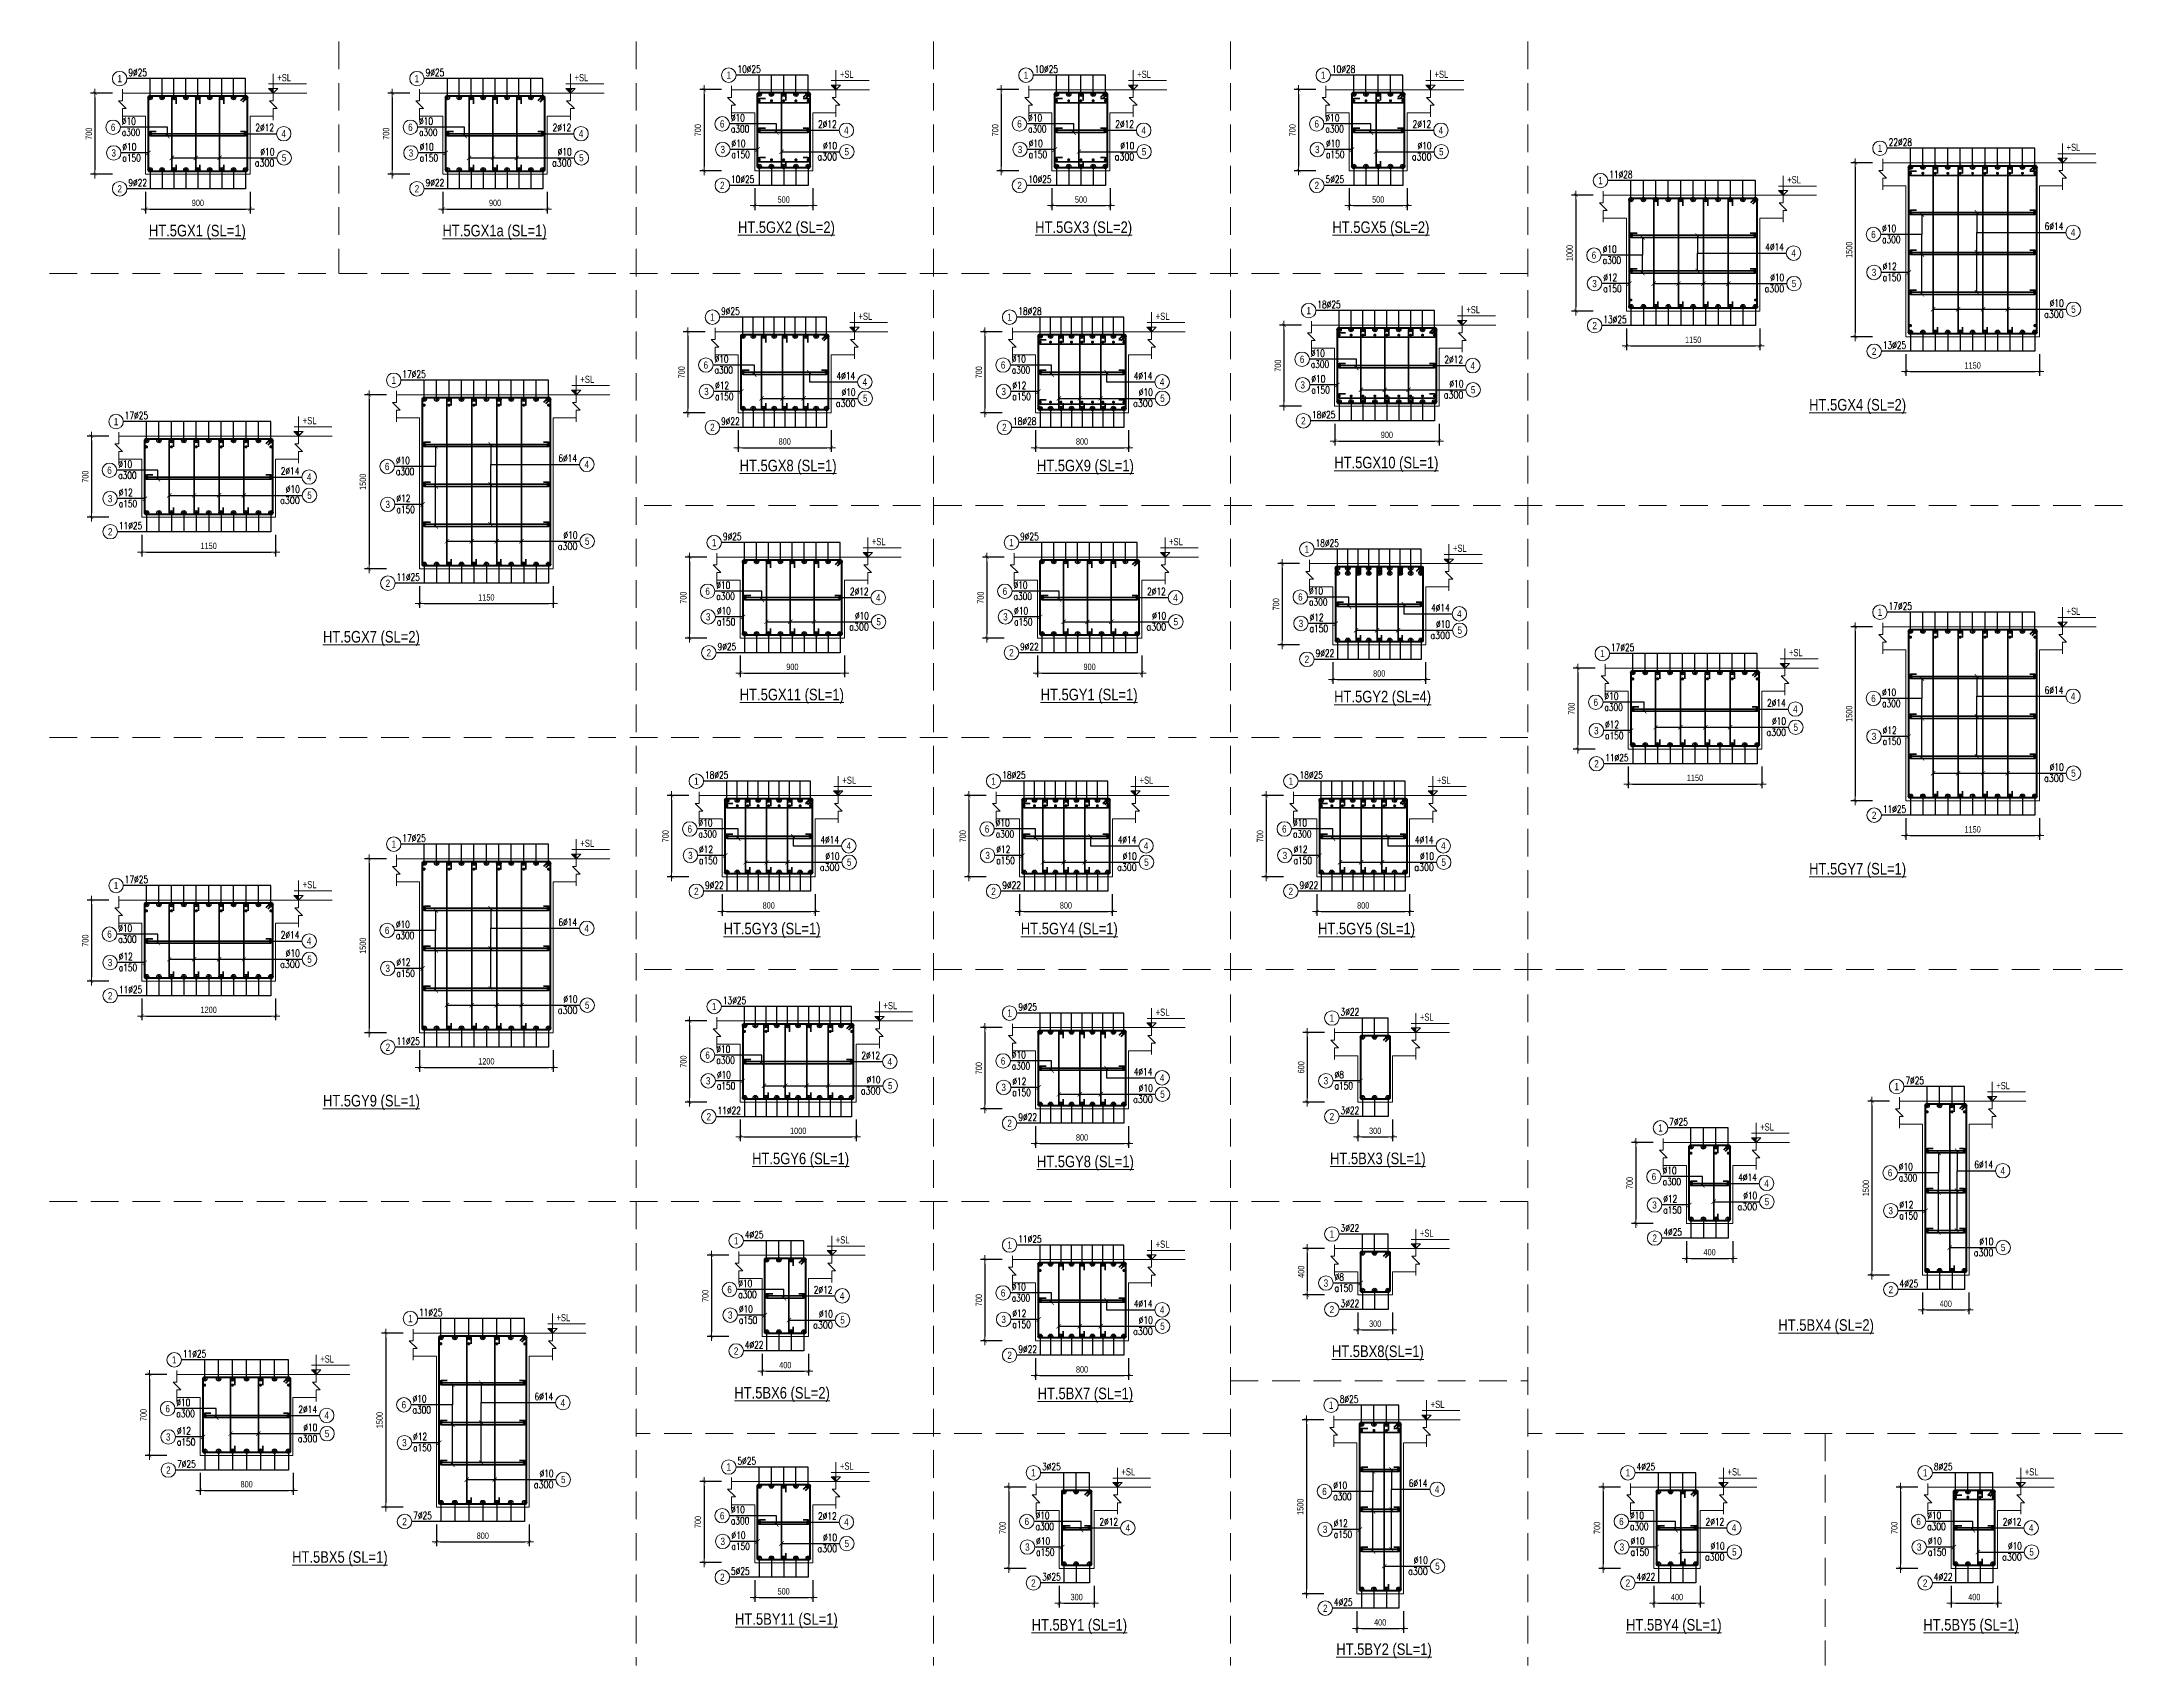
# Model space of a CAD drawing. Header units: millimetres. Extents: x 225489 to 327520, y -235866 to -221866.
# Drawn here: x 225489 to 243420, y -235866 to -221866 of the extents above; entities that cross this region are included whole.
import ezdxf
from ezdxf.enums import TextEntityAlignment as Align

# ---------------------------------------------------------------- set-up
doc = ezdxf.new("R2010")
doc.units = ezdxf.units.MM
doc.header["$PDMODE"] = 3
doc.linetypes.add('HIDDEN2', pattern=[4.7625, 3.175, -1.5875])
doc.layers.get('0').update_dxf_attribs({"lineweight": 20})
doc.layers.get('Defpoints').update_dxf_attribs({"color": 151, "lineweight": 9})
for name, color, linetype, lineweight in [('NDC_S_ANNO', 7, 'Continuous', 20), ('NDC_S_CONTINUOUS', 3, 'Continuous', 20), ('NDC_S_DIM', 1, 'Continuous', 15), ('NDC_S_HIDDEN', 8, 'HIDDEN2', 13), ('NDC_S_REBAR', 4, 'Continuous', 35), ('NDC_S_STIRRUP', 4, 'Continuous', 40), ('NDC_S_TEXT SYMBOL', 7, 'Continuous', 20), ('NDC_S_THIN LINE', 8, 'Continuous', 9), ('NDC_S_VN TEXT', 7, 'Continuous', 20)]:
    doc.layers.add(name, color=color, linetype=linetype, lineweight=lineweight)
doc.styles.add('ARIAL', font='arial.ttf', dxfattribs={"width": 0.8})
doc.styles.add('NDC_ANNO', font='', dxfattribs={"width": 0.8})
doc.styles.add('NDC_DIM', font='', dxfattribs={"width": 0.75})
doc.styles.add('NDC_EN TXT', font='romans.shx', dxfattribs={"width": 0.8})
doc.styles.get('NDC_ANNO').set_extended_font_data('Dotum')
doc.styles.get('NDC_DIM').set_extended_font_data('Dotum')
doc.dimstyles.new('NDC_dim_25', dxfattribs={"dimscale": 25, "dimtxt": 2.2, "dimasz": 1.5, "dimexe": 1.5, "dimexo": 2.5, "dimgap": 1, "dimtad": 1, "dimdec": 0, "dimzin": 0, "dimdsep": 46, "dimtxsty": 'NDC_DIM', "dimblk": 'DIMMARK', "dimcen": 0.09, "dimdle": 1.2, "dimclrd": 1, "dimclre": 1, "dimclrt": 3, "dimadec": 0, "dimazin": 0, "dimtfac": 1, "dimtdec": 0, "dimtix": 1, "dimtofl": 0, "dimtmove": 0, "dimatfit": 3, "dimfxl": 6, "dimfxlon": 1, "dimtolj": 1, "dimtzin": 0, "dimarcsym": 0})

msp = doc.modelspace()

# ---------------------------------------------------------------- blocks, each defined once
blk = doc.blocks.new('kata_block_TD')
at = {"color": 6, "linetype": 'ByBlock', "lineweight": -2, "style": 'ARIAL', "width": 0.8}
blk.add_attdef('SECTDET2', text='', height=5, dxfattribs=at).set_placement((0, 7.97), align=Align.CENTER)
at = {"color": 0, "linetype": 'ByBlock', "lineweight": -2, "style": 'ARIAL', "width": 0.8}
blk.add_attdef('SECTDET1', text='', height=5, dxfattribs=at).set_placement((0, 1.47), align=Align.CENTER)
at = {"color": 3, "lineweight": 25, "style": 'ARIAL', "width": 0.8}
blk.add_attdef('SSCALE', text='', height=2.5, dxfattribs=at).set_placement((0, -4), align=Align.CENTER)
blk = doc.blocks.new('kata_block_CT')
at = {"layer": 'NDC_S_ANNO'}
blk.add_hatch(color=3, dxfattribs=at).paths.add_polyline_path([(0, 1.6), (-1.61, 1.6), (0, 0)])
at = {"layer": 'NDC_S_ANNO', "ltscale": 50}
h = blk.add_hatch(dxfattribs=at)
h.set_pattern_fill('ANSI31', color=256, scale=1.406, style=0)
h.paths.add_polyline_path([(0, 1.6), (0, 0), (1.61, 1.6)])
for p, q in [((11.56, 0), (-1.64, 0)), ((-1.59, 3.14), (11.47, 3.14))]:
    blk.add_line(p, q, dxfattribs=at)
at = {"layer": 'NDC_S_ANNO', "color": 8, "ltscale": 50}
blk.add_lwpolyline([(0, 0), (-1.61, 1.6), (0, 1.6)], dxfattribs=at)
at = {"layer": 'NDC_S_ANNO', "ltscale": 50}
for points in [[(0, 0), (-1.61, 1.6), (0, 1.6)], [(0, 6.69), (0, 0)], [(0, 0), (1.61, 1.6), (0, 1.6)]]:
    blk.add_lwpolyline(points, dxfattribs=at)
at = {"layer": 'NDC_S_TEXT SYMBOL', "color": 3, "style": 'NDC_ANNO', "width": 0.8}
blk.add_attdef('CT', (1.41, 4.07), '', height=2.5, dxfattribs=at)
blk = doc.blocks.new('DIMMARK')
at = {"layer": 'NDC_S_DIM', "color": 1}
blk.add_line((-1.5, 0), (1, 0), dxfattribs=at)
at = {"layer": 'NDC_S_DIM', "color": 2, "const_width": 0.1}
blk.add_lwpolyline([(-0.42, -0.42), (0.42, 0.42)], dxfattribs=at)
blk = doc.blocks.new('*D16')
at = {"layer": 'Defpoints', "color": 0, "transparency": 16777216}
for p in [(226386, -223010), (227286, -223010), (227286, -223310)]:
    blk.add_point(p, dxfattribs=at)
at = {"layer": 'NDC_S_DIM', "color": 1, "lineweight": -2, "transparency": 16777216}
for p, q in [((226386, -223160), (226386, -223347)), ((227286, -223160), (227286, -223347)), ((226423, -223310), (227248, -223310))]:
    blk.add_line(p, q, dxfattribs=at)
at = {"layer": 'NDC_S_DIM', "color": 1, "lineweight": -2, "transparency": 16777216, "xscale": 37.5, "yscale": 37.5, "zscale": 37.5, "rotation": 180}
blk.add_blockref('DIMMARK', (226386, -223310), dxfattribs=at)
at = {"layer": 'NDC_S_DIM', "color": 1, "lineweight": -2, "transparency": 16777216, "xscale": 37.5, "yscale": 37.5, "zscale": 37.5}
blk.add_blockref('DIMMARK', (227286, -223310), dxfattribs=at)
at = {"layer": 'NDC_S_DIM', "color": 3, "transparency": 16777216, "insert": (226836, -223257), "char_height": 55, "attachment_point": 5, "style": 'NDC_DIM'}
blk.add_mtext('\\A1;900', dxfattribs=at)
blk = doc.blocks.new('*D17')
at = {"layer": 'Defpoints', "color": 0, "transparency": 16777216}
for p in [(226455, -222310), (225949, -223010), (226455, -223010)]:
    blk.add_point(p, dxfattribs=at)
at = {"layer": 'NDC_S_DIM', "color": 1, "lineweight": -2, "transparency": 16777216}
for p, q in [((226099, -222310), (225912, -222310)), ((225949, -222347), (225949, -222972)), ((226099, -223010), (225912, -223010))]:
    blk.add_line(p, q, dxfattribs=at)
at = {"layer": 'NDC_S_DIM', "color": 1, "lineweight": -2, "transparency": 16777216, "xscale": 37.5, "yscale": 37.5, "zscale": 37.5}
for p, rotation in [((225949, -222310), 90), ((225949, -223010), 270)]:
    blk.add_blockref('DIMMARK', p, dxfattribs=dict(at, rotation=rotation))
at = {"layer": 'NDC_S_DIM', "color": 3, "transparency": 16777216, "insert": (225897, -222660), "char_height": 55, "attachment_point": 5, "rotation": 90, "style": 'NDC_DIM'}
blk.add_mtext('\\A1;700', dxfattribs=at)
blk = doc.blocks.new('kata_block_THEP')
at = {"layer": 'NDC_S_REBAR', "color": 0}
for p, q in [((-0.5, 0), (0.5, 0)), ((-0.35, 0.35), (0.35, -0.35)), ((0.35, 0.35), (-0.35, -0.35)), ((0, 0.5), (0, -0.5))]:
    blk.add_line(p, q, dxfattribs=at)
at = {"layer": 'NDC_S_REBAR', "color": 0, "const_width": 0.0833}
blk.add_lwpolyline([(-0.5, 0, 1), (0.5, 0, 1), (-0.5, 0, 1)], format="xyb", dxfattribs=at)
blk = doc.blocks.new('*U11')
blk.add_circle((-2.5, 0), 2.5)
at = {"layer": 'NDC_S_VN TEXT', "color": 7, "style": 'ARIAL', "width": 0.8}
blk.add_attdef('SH2', text='', height=2.5, dxfattribs=at).set_placement((-2.5, 0), align=Align.MIDDLE)
at = {"layer": 'NDC_S_VN TEXT', "color": 3, "style": 'NDC_EN TXT', "width": 0.75}
blk.add_attdef('DK1', (0.5, 0.85), '', height=2.5, dxfattribs=at)
blk = doc.blocks.new('*U12')
blk.add_circle((-2.5, 0), 2.5)
at = {"layer": 'NDC_S_VN TEXT', "color": 7, "style": 'ARIAL', "width": 0.8}
blk.add_attdef('SH2', text='', height=2.5, dxfattribs=at).set_placement((-2.5, 0), align=Align.MIDDLE)
at = {"layer": 'NDC_S_VN TEXT', "color": 3, "style": 'NDC_EN TXT', "width": 0.75}
for tag, p in [('DK1', (0.5, 0.85)), ('KC1', (0.5, -2.97))]:
    blk.add_attdef(tag, p, '', height=2.5, dxfattribs=at)
blk = doc.blocks.new('*U10')
blk.add_circle((2.5, 0), 2.5)
at = {"layer": 'NDC_S_VN TEXT', "color": 3, "style": 'NDC_EN TXT', "width": 0.75}
blk.add_attdef('DK2', text='', height=2.5, dxfattribs=at).set_placement((-0.85, 0.85), align=Align.RIGHT)
at = {"layer": 'NDC_S_VN TEXT', "color": 7, "style": 'ARIAL', "width": 0.8}
blk.add_attdef('SH3', text='', height=2.5, dxfattribs=at).set_placement((2.5, 0), align=Align.MIDDLE)
blk = doc.blocks.new('*U15')
blk.add_circle((2.5, 0), 2.5)
at = {"layer": 'NDC_S_VN TEXT', "color": 3, "style": 'NDC_EN TXT'}
for tag, width, p in [('DK2', 0.75, (-0.85, 0.85)), ('KC2', 0.8, (-0.85, -2.97))]:
    blk.add_attdef(tag, text='', height=2.5, dxfattribs=dict(at, width=width)).set_placement(p, align=Align.RIGHT)
at = {"layer": 'NDC_S_VN TEXT', "color": 7, "style": 'ARIAL', "width": 0.8}
blk.add_attdef('SH3', text='', height=2.5, dxfattribs=at).set_placement((2.5, 0), align=Align.MIDDLE)
blk = doc.blocks.new('*D18')
at = {"layer": 'Defpoints', "color": 0, "transparency": 16777216}
for p in [(228947, -223010), (229847, -223010), (229847, -223310)]:
    blk.add_point(p, dxfattribs=at)
at = {"layer": 'NDC_S_DIM', "color": 1, "lineweight": -2, "transparency": 16777216}
for p, q in [((228947, -223160), (228947, -223347)), ((229847, -223160), (229847, -223347)), ((228985, -223310), (229810, -223310))]:
    blk.add_line(p, q, dxfattribs=at)
at = {"layer": 'NDC_S_DIM', "color": 1, "lineweight": -2, "transparency": 16777216, "xscale": 37.5, "yscale": 37.5, "zscale": 37.5, "rotation": 180}
blk.add_blockref('DIMMARK', (228947, -223310), dxfattribs=at)
at = {"layer": 'NDC_S_DIM', "color": 1, "lineweight": -2, "transparency": 16777216, "xscale": 37.5, "yscale": 37.5, "zscale": 37.5}
blk.add_blockref('DIMMARK', (229847, -223310), dxfattribs=at)
at = {"layer": 'NDC_S_DIM', "color": 3, "transparency": 16777216, "insert": (229397, -223257), "char_height": 55, "attachment_point": 5, "style": 'NDC_DIM'}
blk.add_mtext('\\A1;900', dxfattribs=at)
blk = doc.blocks.new('*D19')
at = {"layer": 'Defpoints', "color": 0, "transparency": 16777216}
for p in [(229017, -222310), (228511, -223010), (229017, -223010)]:
    blk.add_point(p, dxfattribs=at)
at = {"layer": 'NDC_S_DIM', "color": 1, "lineweight": -2, "transparency": 16777216}
for p, q in [((228661, -222310), (228473, -222310)), ((228511, -222347), (228511, -222972)), ((228661, -223010), (228473, -223010))]:
    blk.add_line(p, q, dxfattribs=at)
at = {"layer": 'NDC_S_DIM', "color": 1, "lineweight": -2, "transparency": 16777216, "xscale": 37.5, "yscale": 37.5, "zscale": 37.5}
for p, rotation in [((228511, -222310), 90), ((228511, -223010), 270)]:
    blk.add_blockref('DIMMARK', p, dxfattribs=dict(at, rotation=rotation))
at = {"layer": 'NDC_S_DIM', "color": 3, "transparency": 16777216, "insert": (228458, -222660), "char_height": 55, "attachment_point": 5, "rotation": 90, "style": 'NDC_DIM'}
blk.add_mtext('\\A1;700', dxfattribs=at)
blk = doc.blocks.new('*D20')
at = {"layer": 'Defpoints', "color": 0, "transparency": 16777216}
for p in [(231634, -222980), (232134, -222980), (232134, -223280)]:
    blk.add_point(p, dxfattribs=at)
at = {"layer": 'NDC_S_DIM', "color": 1, "lineweight": -2, "transparency": 16777216}
for p, q in [((231634, -223130), (231634, -223318)), ((232134, -223130), (232134, -223318)), ((231672, -223280), (232097, -223280))]:
    blk.add_line(p, q, dxfattribs=at)
at = {"layer": 'NDC_S_DIM', "color": 1, "lineweight": -2, "transparency": 16777216, "xscale": 37.5, "yscale": 37.5, "zscale": 37.5, "rotation": 180}
blk.add_blockref('DIMMARK', (231634, -223280), dxfattribs=at)
at = {"layer": 'NDC_S_DIM', "color": 1, "lineweight": -2, "transparency": 16777216, "xscale": 37.5, "yscale": 37.5, "zscale": 37.5}
blk.add_blockref('DIMMARK', (232134, -223280), dxfattribs=at)
at = {"layer": 'NDC_S_DIM', "color": 3, "transparency": 16777216, "insert": (231884, -223228), "char_height": 55, "attachment_point": 5, "style": 'NDC_DIM'}
blk.add_mtext('\\A1;500', dxfattribs=at)
blk = doc.blocks.new('*D21')
at = {"layer": 'Defpoints', "color": 0, "transparency": 16777216}
for p in [(231704, -222280), (231198, -222980), (231704, -222980)]:
    blk.add_point(p, dxfattribs=at)
at = {"layer": 'NDC_S_DIM', "color": 1, "lineweight": -2, "transparency": 16777216}
for p, q in [((231348, -222280), (231160, -222280)), ((231198, -222318), (231198, -222943)), ((231348, -222980), (231160, -222980))]:
    blk.add_line(p, q, dxfattribs=at)
at = {"layer": 'NDC_S_DIM', "color": 1, "lineweight": -2, "transparency": 16777216, "xscale": 37.5, "yscale": 37.5, "zscale": 37.5}
for p, rotation in [((231198, -222280), 90), ((231198, -222980), 270)]:
    blk.add_blockref('DIMMARK', p, dxfattribs=dict(at, rotation=rotation))
at = {"layer": 'NDC_S_DIM', "color": 3, "transparency": 16777216, "insert": (231145, -222630), "char_height": 55, "attachment_point": 5, "rotation": 90, "style": 'NDC_DIM'}
blk.add_mtext('\\A1;700', dxfattribs=at)
blk = doc.blocks.new('*D22')
at = {"layer": 'Defpoints', "color": 0, "transparency": 16777216}
for p in [(234196, -222980), (234696, -222980), (234696, -223280)]:
    blk.add_point(p, dxfattribs=at)
at = {"layer": 'NDC_S_DIM', "color": 1, "lineweight": -2, "transparency": 16777216}
for p, q in [((234196, -223130), (234196, -223318)), ((234696, -223130), (234696, -223318)), ((234233, -223280), (234658, -223280))]:
    blk.add_line(p, q, dxfattribs=at)
at = {"layer": 'NDC_S_DIM', "color": 1, "lineweight": -2, "transparency": 16777216, "xscale": 37.5, "yscale": 37.5, "zscale": 37.5, "rotation": 180}
blk.add_blockref('DIMMARK', (234196, -223280), dxfattribs=at)
at = {"layer": 'NDC_S_DIM', "color": 1, "lineweight": -2, "transparency": 16777216, "xscale": 37.5, "yscale": 37.5, "zscale": 37.5}
blk.add_blockref('DIMMARK', (234696, -223280), dxfattribs=at)
at = {"layer": 'NDC_S_DIM', "color": 3, "transparency": 16777216, "insert": (234446, -223228), "char_height": 55, "attachment_point": 5, "style": 'NDC_DIM'}
blk.add_mtext('\\A1;500', dxfattribs=at)
blk = doc.blocks.new('*D23')
at = {"layer": 'Defpoints', "color": 0, "transparency": 16777216}
for p in [(234265, -222280), (233759, -222980), (234265, -222980)]:
    blk.add_point(p, dxfattribs=at)
at = {"layer": 'NDC_S_DIM', "color": 1, "lineweight": -2, "transparency": 16777216}
for p, q in [((233909, -222280), (233722, -222280)), ((233759, -222318), (233759, -222943)), ((233909, -222980), (233722, -222980))]:
    blk.add_line(p, q, dxfattribs=at)
at = {"layer": 'NDC_S_DIM', "color": 1, "lineweight": -2, "transparency": 16777216, "xscale": 37.5, "yscale": 37.5, "zscale": 37.5}
for p, rotation in [((233759, -222280), 90), ((233759, -222980), 270)]:
    blk.add_blockref('DIMMARK', p, dxfattribs=dict(at, rotation=rotation))
at = {"layer": 'NDC_S_DIM', "color": 3, "transparency": 16777216, "insert": (233707, -222630), "char_height": 55, "attachment_point": 5, "rotation": 90, "style": 'NDC_DIM'}
blk.add_mtext('\\A1;700', dxfattribs=at)
blk = doc.blocks.new('*D24')
at = {"layer": 'Defpoints', "color": 0, "transparency": 16777216}
for p in [(241555, -224411), (242705, -224411), (242705, -224711)]:
    blk.add_point(p, dxfattribs=at)
at = {"layer": 'NDC_S_DIM', "color": 1, "lineweight": -2, "transparency": 16777216}
for p, q in [((241555, -224561), (241555, -224748)), ((242705, -224561), (242705, -224748)), ((241592, -224711), (242667, -224711))]:
    blk.add_line(p, q, dxfattribs=at)
at = {"layer": 'NDC_S_DIM', "color": 1, "lineweight": -2, "transparency": 16777216, "xscale": 37.5, "yscale": 37.5, "zscale": 37.5, "rotation": 180}
blk.add_blockref('DIMMARK', (241555, -224711), dxfattribs=at)
at = {"layer": 'NDC_S_DIM', "color": 1, "lineweight": -2, "transparency": 16777216, "xscale": 37.5, "yscale": 37.5, "zscale": 37.5}
blk.add_blockref('DIMMARK', (242705, -224711), dxfattribs=at)
at = {"layer": 'NDC_S_DIM', "color": 3, "transparency": 16777216, "insert": (242130, -224658), "char_height": 55, "attachment_point": 5, "style": 'NDC_DIM'}
blk.add_mtext('\\A1;1150', dxfattribs=at)
blk = doc.blocks.new('*D25')
at = {"layer": 'Defpoints', "color": 0, "transparency": 16777216}
for p in [(241624, -222911), (241118, -224411), (241624, -224411)]:
    blk.add_point(p, dxfattribs=at)
at = {"layer": 'NDC_S_DIM', "color": 1, "lineweight": -2, "transparency": 16777216}
for p, q in [((241268, -222911), (241081, -222911)), ((241118, -222948), (241118, -224373)), ((241268, -224411), (241081, -224411))]:
    blk.add_line(p, q, dxfattribs=at)
at = {"layer": 'NDC_S_DIM', "color": 1, "lineweight": -2, "transparency": 16777216, "xscale": 37.5, "yscale": 37.5, "zscale": 37.5}
for p, rotation in [((241118, -222911), 90), ((241118, -224411), 270)]:
    blk.add_blockref('DIMMARK', p, dxfattribs=dict(at, rotation=rotation))
at = {"layer": 'NDC_S_DIM', "color": 3, "transparency": 16777216, "insert": (241066, -223661), "char_height": 55, "attachment_point": 5, "rotation": 90, "style": 'NDC_DIM'}
blk.add_mtext('\\A1;1500', dxfattribs=at)
blk = doc.blocks.new('*D26')
at = {"layer": 'Defpoints', "color": 0, "transparency": 16777216}
for p in [(239146, -224189), (240296, -224189), (240296, -224489)]:
    blk.add_point(p, dxfattribs=at)
at = {"layer": 'NDC_S_DIM', "color": 1, "lineweight": -2, "transparency": 16777216}
for p, q in [((239146, -224339), (239146, -224527)), ((239184, -224489), (240259, -224489)), ((240296, -224339), (240296, -224527))]:
    blk.add_line(p, q, dxfattribs=at)
at = {"layer": 'NDC_S_DIM', "color": 1, "lineweight": -2, "transparency": 16777216, "xscale": 37.5, "yscale": 37.5, "zscale": 37.5, "rotation": 180}
blk.add_blockref('DIMMARK', (239146, -224489), dxfattribs=at)
at = {"layer": 'NDC_S_DIM', "color": 1, "lineweight": -2, "transparency": 16777216, "xscale": 37.5, "yscale": 37.5, "zscale": 37.5}
blk.add_blockref('DIMMARK', (240296, -224489), dxfattribs=at)
at = {"layer": 'NDC_S_DIM', "color": 3, "transparency": 16777216, "insert": (239721, -224437), "char_height": 55, "attachment_point": 5, "style": 'NDC_DIM'}
blk.add_mtext('\\A1;1150', dxfattribs=at)
blk = doc.blocks.new('*D27')
at = {"layer": 'Defpoints', "color": 0, "transparency": 16777216}
for p in [(239216, -223189), (238710, -224189), (239216, -224189)]:
    blk.add_point(p, dxfattribs=at)
at = {"layer": 'NDC_S_DIM', "color": 1, "lineweight": -2, "transparency": 16777216}
for p, q in [((238860, -223189), (238672, -223189)), ((238710, -223227), (238710, -224152)), ((238860, -224189), (238672, -224189))]:
    blk.add_line(p, q, dxfattribs=at)
at = {"layer": 'NDC_S_DIM', "color": 1, "lineweight": -2, "transparency": 16777216, "xscale": 37.5, "yscale": 37.5, "zscale": 37.5}
for p, rotation in [((238710, -223189), 90), ((238710, -224189), 270)]:
    blk.add_blockref('DIMMARK', p, dxfattribs=dict(at, rotation=rotation))
at = {"layer": 'NDC_S_DIM', "color": 3, "transparency": 16777216, "insert": (238657, -223689), "char_height": 55, "attachment_point": 5, "rotation": 90, "style": 'NDC_DIM'}
blk.add_mtext('\\A1;1000', dxfattribs=at)
blk = doc.blocks.new('*D28')
at = {"layer": 'Defpoints', "color": 0, "transparency": 16777216}
for p in [(236757, -222980), (237257, -222980), (237257, -223280)]:
    blk.add_point(p, dxfattribs=at)
at = {"layer": 'NDC_S_DIM', "color": 1, "lineweight": -2, "transparency": 16777216}
for p, q in [((236757, -223130), (236757, -223318)), ((237257, -223130), (237257, -223318)), ((236795, -223280), (237220, -223280))]:
    blk.add_line(p, q, dxfattribs=at)
at = {"layer": 'NDC_S_DIM', "color": 1, "lineweight": -2, "transparency": 16777216, "xscale": 37.5, "yscale": 37.5, "zscale": 37.5, "rotation": 180}
blk.add_blockref('DIMMARK', (236757, -223280), dxfattribs=at)
at = {"layer": 'NDC_S_DIM', "color": 1, "lineweight": -2, "transparency": 16777216, "xscale": 37.5, "yscale": 37.5, "zscale": 37.5}
blk.add_blockref('DIMMARK', (237257, -223280), dxfattribs=at)
at = {"layer": 'NDC_S_DIM', "color": 3, "transparency": 16777216, "insert": (237007, -223228), "char_height": 55, "attachment_point": 5, "style": 'NDC_DIM'}
blk.add_mtext('\\A1;500', dxfattribs=at)
blk = doc.blocks.new('*D29')
at = {"layer": 'Defpoints', "color": 0, "transparency": 16777216}
for p in [(236827, -222280), (236321, -222980), (236827, -222980)]:
    blk.add_point(p, dxfattribs=at)
at = {"layer": 'NDC_S_DIM', "color": 1, "lineweight": -2, "transparency": 16777216}
for p, q in [((236471, -222280), (236283, -222280)), ((236321, -222318), (236321, -222943)), ((236471, -222980), (236283, -222980))]:
    blk.add_line(p, q, dxfattribs=at)
at = {"layer": 'NDC_S_DIM', "color": 1, "lineweight": -2, "transparency": 16777216, "xscale": 37.5, "yscale": 37.5, "zscale": 37.5}
for p, rotation in [((236321, -222280), 90), ((236321, -222980), 270)]:
    blk.add_blockref('DIMMARK', p, dxfattribs=dict(at, rotation=rotation))
at = {"layer": 'NDC_S_DIM', "color": 3, "transparency": 16777216, "insert": (236268, -222630), "char_height": 55, "attachment_point": 5, "rotation": 90, "style": 'NDC_DIM'}
blk.add_mtext('\\A1;700', dxfattribs=at)
blk = doc.blocks.new('*D30')
at = {"layer": 'Defpoints', "color": 0, "transparency": 16777216}
for p in [(228747, -226411), (229897, -226411), (229897, -226711)]:
    blk.add_point(p, dxfattribs=at)
at = {"layer": 'NDC_S_DIM', "color": 1, "lineweight": -2, "transparency": 16777216}
for p, q in [((228747, -226561), (228747, -226748)), ((229897, -226561), (229897, -226748)), ((228785, -226711), (229860, -226711))]:
    blk.add_line(p, q, dxfattribs=at)
at = {"layer": 'NDC_S_DIM', "color": 1, "lineweight": -2, "transparency": 16777216, "xscale": 37.5, "yscale": 37.5, "zscale": 37.5, "rotation": 180}
blk.add_blockref('DIMMARK', (228747, -226711), dxfattribs=at)
at = {"layer": 'NDC_S_DIM', "color": 1, "lineweight": -2, "transparency": 16777216, "xscale": 37.5, "yscale": 37.5, "zscale": 37.5}
blk.add_blockref('DIMMARK', (229897, -226711), dxfattribs=at)
at = {"layer": 'NDC_S_DIM', "color": 3, "transparency": 16777216, "insert": (229322, -226658), "char_height": 55, "attachment_point": 5, "style": 'NDC_DIM'}
blk.add_mtext('\\A1;1150', dxfattribs=at)
blk = doc.blocks.new('*D31')
at = {"layer": 'Defpoints', "color": 0, "transparency": 16777216}
for p in [(228817, -224911), (228311, -226411), (228817, -226411)]:
    blk.add_point(p, dxfattribs=at)
at = {"layer": 'NDC_S_DIM', "color": 1, "lineweight": -2, "transparency": 16777216}
for p, q in [((228461, -224911), (228273, -224911)), ((228311, -224948), (228311, -226373)), ((228461, -226411), (228273, -226411))]:
    blk.add_line(p, q, dxfattribs=at)
at = {"layer": 'NDC_S_DIM', "color": 1, "lineweight": -2, "transparency": 16777216, "xscale": 37.5, "yscale": 37.5, "zscale": 37.5}
for p, rotation in [((228311, -224911), 90), ((228311, -226411), 270)]:
    blk.add_blockref('DIMMARK', p, dxfattribs=dict(at, rotation=rotation))
at = {"layer": 'NDC_S_DIM', "color": 3, "transparency": 16777216, "insert": (228258, -225661), "char_height": 55, "attachment_point": 5, "rotation": 90, "style": 'NDC_DIM'}
blk.add_mtext('\\A1;1500', dxfattribs=at)
blk = doc.blocks.new('*D32')
at = {"layer": 'Defpoints', "color": 0, "transparency": 16777216}
for p in [(226354, -225967), (227504, -225967), (227504, -226267)]:
    blk.add_point(p, dxfattribs=at)
at = {"layer": 'NDC_S_DIM', "color": 1, "lineweight": -2, "transparency": 16777216}
for p, q in [((226354, -226117), (226354, -226304)), ((226392, -226267), (227467, -226267)), ((227504, -226117), (227504, -226304))]:
    blk.add_line(p, q, dxfattribs=at)
at = {"layer": 'NDC_S_DIM', "color": 1, "lineweight": -2, "transparency": 16777216, "xscale": 37.5, "yscale": 37.5, "zscale": 37.5, "rotation": 180}
blk.add_blockref('DIMMARK', (226354, -226267), dxfattribs=at)
at = {"layer": 'NDC_S_DIM', "color": 1, "lineweight": -2, "transparency": 16777216, "xscale": 37.5, "yscale": 37.5, "zscale": 37.5}
blk.add_blockref('DIMMARK', (227504, -226267), dxfattribs=at)
at = {"layer": 'NDC_S_DIM', "color": 3, "transparency": 16777216, "insert": (226929, -226214), "char_height": 55, "attachment_point": 5, "style": 'NDC_DIM'}
blk.add_mtext('\\A1;1150', dxfattribs=at)
blk = doc.blocks.new('*D33')
at = {"layer": 'Defpoints', "color": 0, "transparency": 16777216}
for p in [(226424, -225267), (225918, -225967), (226424, -225967)]:
    blk.add_point(p, dxfattribs=at)
at = {"layer": 'NDC_S_DIM', "color": 1, "lineweight": -2, "transparency": 16777216}
for p, q in [((226068, -225267), (225881, -225267)), ((225918, -225304), (225918, -225929)), ((226068, -225967), (225881, -225967))]:
    blk.add_line(p, q, dxfattribs=at)
at = {"layer": 'NDC_S_DIM', "color": 1, "lineweight": -2, "transparency": 16777216, "xscale": 37.5, "yscale": 37.5, "zscale": 37.5}
for p, rotation in [((225918, -225267), 90), ((225918, -225967), 270)]:
    blk.add_blockref('DIMMARK', p, dxfattribs=dict(at, rotation=rotation))
at = {"layer": 'NDC_S_DIM', "color": 3, "transparency": 16777216, "insert": (225866, -225617), "char_height": 55, "attachment_point": 5, "rotation": 90, "style": 'NDC_DIM'}
blk.add_mtext('\\A1;700', dxfattribs=at)
blk = doc.blocks.new('*D34')
at = {"layer": 'Defpoints', "color": 0, "transparency": 16777216}
for p in [(231493, -225067), (232293, -225067), (232293, -225367)]:
    blk.add_point(p, dxfattribs=at)
at = {"layer": 'NDC_S_DIM', "color": 1, "lineweight": -2, "transparency": 16777216}
for p, q in [((231493, -225217), (231493, -225404)), ((231531, -225367), (232256, -225367)), ((232293, -225217), (232293, -225404))]:
    blk.add_line(p, q, dxfattribs=at)
at = {"layer": 'NDC_S_DIM', "color": 1, "lineweight": -2, "transparency": 16777216, "xscale": 37.5, "yscale": 37.5, "zscale": 37.5, "rotation": 180}
blk.add_blockref('DIMMARK', (231493, -225367), dxfattribs=at)
at = {"layer": 'NDC_S_DIM', "color": 1, "lineweight": -2, "transparency": 16777216, "xscale": 37.5, "yscale": 37.5, "zscale": 37.5}
blk.add_blockref('DIMMARK', (232293, -225367), dxfattribs=at)
at = {"layer": 'NDC_S_DIM', "color": 3, "transparency": 16777216, "insert": (231893, -225314), "char_height": 55, "attachment_point": 5, "style": 'NDC_DIM'}
blk.add_mtext('\\A1;800', dxfattribs=at)
blk = doc.blocks.new('*D35')
at = {"layer": 'Defpoints', "color": 0, "transparency": 16777216}
for p in [(231563, -224367), (231057, -225067), (231563, -225067)]:
    blk.add_point(p, dxfattribs=at)
at = {"layer": 'NDC_S_DIM', "color": 1, "lineweight": -2, "transparency": 16777216}
for p, q in [((231207, -224367), (231019, -224367)), ((231057, -224404), (231057, -225029)), ((231207, -225067), (231019, -225067))]:
    blk.add_line(p, q, dxfattribs=at)
at = {"layer": 'NDC_S_DIM', "color": 1, "lineweight": -2, "transparency": 16777216, "xscale": 37.5, "yscale": 37.5, "zscale": 37.5}
for p, rotation in [((231057, -224367), 90), ((231057, -225067), 270)]:
    blk.add_blockref('DIMMARK', p, dxfattribs=dict(at, rotation=rotation))
at = {"layer": 'NDC_S_DIM', "color": 3, "transparency": 16777216, "insert": (231004, -224717), "char_height": 55, "attachment_point": 5, "rotation": 90, "style": 'NDC_DIM'}
blk.add_mtext('\\A1;700', dxfattribs=at)
blk = doc.blocks.new('*D36')
at = {"layer": 'Defpoints', "color": 0, "transparency": 16777216}
for p in [(234055, -225067), (234855, -225067), (234855, -225367)]:
    blk.add_point(p, dxfattribs=at)
at = {"layer": 'NDC_S_DIM', "color": 1, "lineweight": -2, "transparency": 16777216}
for p, q in [((234055, -225217), (234055, -225404)), ((234092, -225367), (234817, -225367)), ((234855, -225217), (234855, -225404))]:
    blk.add_line(p, q, dxfattribs=at)
at = {"layer": 'NDC_S_DIM', "color": 1, "lineweight": -2, "transparency": 16777216, "xscale": 37.5, "yscale": 37.5, "zscale": 37.5, "rotation": 180}
blk.add_blockref('DIMMARK', (234055, -225367), dxfattribs=at)
at = {"layer": 'NDC_S_DIM', "color": 1, "lineweight": -2, "transparency": 16777216, "xscale": 37.5, "yscale": 37.5, "zscale": 37.5}
blk.add_blockref('DIMMARK', (234855, -225367), dxfattribs=at)
at = {"layer": 'NDC_S_DIM', "color": 3, "transparency": 16777216, "insert": (234455, -225314), "char_height": 55, "attachment_point": 5, "style": 'NDC_DIM'}
blk.add_mtext('\\A1;800', dxfattribs=at)
blk = doc.blocks.new('*D37')
at = {"layer": 'Defpoints', "color": 0, "transparency": 16777216}
for p in [(234124, -224367), (233618, -225067), (234124, -225067)]:
    blk.add_point(p, dxfattribs=at)
at = {"layer": 'NDC_S_DIM', "color": 1, "lineweight": -2, "transparency": 16777216}
for p, q in [((233768, -224367), (233581, -224367)), ((233618, -224404), (233618, -225029)), ((233768, -225067), (233581, -225067))]:
    blk.add_line(p, q, dxfattribs=at)
at = {"layer": 'NDC_S_DIM', "color": 1, "lineweight": -2, "transparency": 16777216, "xscale": 37.5, "yscale": 37.5, "zscale": 37.5}
for p, rotation in [((233618, -224367), 90), ((233618, -225067), 270)]:
    blk.add_blockref('DIMMARK', p, dxfattribs=dict(at, rotation=rotation))
at = {"layer": 'NDC_S_DIM', "color": 3, "transparency": 16777216, "insert": (233566, -224717), "char_height": 55, "attachment_point": 5, "rotation": 90, "style": 'NDC_DIM'}
blk.add_mtext('\\A1;700', dxfattribs=at)
blk = doc.blocks.new('*D38')
at = {"layer": 'Defpoints', "color": 0, "transparency": 16777216}
for p in [(236632, -225010), (237532, -225010), (237532, -225310)]:
    blk.add_point(p, dxfattribs=at)
at = {"layer": 'NDC_S_DIM', "color": 1, "lineweight": -2, "transparency": 16777216}
for p, q in [((236632, -225160), (236632, -225347)), ((237532, -225160), (237532, -225347)), ((236669, -225310), (237494, -225310))]:
    blk.add_line(p, q, dxfattribs=at)
at = {"layer": 'NDC_S_DIM', "color": 1, "lineweight": -2, "transparency": 16777216, "xscale": 37.5, "yscale": 37.5, "zscale": 37.5, "rotation": 180}
blk.add_blockref('DIMMARK', (236632, -225310), dxfattribs=at)
at = {"layer": 'NDC_S_DIM', "color": 1, "lineweight": -2, "transparency": 16777216, "xscale": 37.5, "yscale": 37.5, "zscale": 37.5}
blk.add_blockref('DIMMARK', (237532, -225310), dxfattribs=at)
at = {"layer": 'NDC_S_DIM', "color": 3, "transparency": 16777216, "insert": (237082, -225257), "char_height": 55, "attachment_point": 5, "style": 'NDC_DIM'}
blk.add_mtext('\\A1;900', dxfattribs=at)
blk = doc.blocks.new('*D39')
at = {"layer": 'Defpoints', "color": 0, "transparency": 16777216}
for p in [(236701, -224310), (236195, -225010), (236701, -225010)]:
    blk.add_point(p, dxfattribs=at)
at = {"layer": 'NDC_S_DIM', "color": 1, "lineweight": -2, "transparency": 16777216}
for p, q in [((236345, -224310), (236158, -224310)), ((236195, -224347), (236195, -224972)), ((236345, -225010), (236158, -225010))]:
    blk.add_line(p, q, dxfattribs=at)
at = {"layer": 'NDC_S_DIM', "color": 1, "lineweight": -2, "transparency": 16777216, "xscale": 37.5, "yscale": 37.5, "zscale": 37.5}
for p, rotation in [((236195, -224310), 90), ((236195, -225010), 270)]:
    blk.add_blockref('DIMMARK', p, dxfattribs=dict(at, rotation=rotation))
at = {"layer": 'NDC_S_DIM', "color": 3, "transparency": 16777216, "insert": (236143, -224660), "char_height": 55, "attachment_point": 5, "rotation": 90, "style": 'NDC_DIM'}
blk.add_mtext('\\A1;700', dxfattribs=at)
blk = doc.blocks.new('*D40')
at = {"layer": 'Defpoints', "color": 0, "transparency": 16777216}
for p in [(231509, -227010), (232409, -227010), (232409, -227310)]:
    blk.add_point(p, dxfattribs=at)
at = {"layer": 'NDC_S_DIM', "color": 1, "lineweight": -2, "transparency": 16777216}
for p, q in [((231509, -227160), (231509, -227347)), ((232409, -227160), (232409, -227347)), ((231546, -227310), (232371, -227310))]:
    blk.add_line(p, q, dxfattribs=at)
at = {"layer": 'NDC_S_DIM', "color": 1, "lineweight": -2, "transparency": 16777216, "xscale": 37.5, "yscale": 37.5, "zscale": 37.5, "rotation": 180}
blk.add_blockref('DIMMARK', (231509, -227310), dxfattribs=at)
at = {"layer": 'NDC_S_DIM', "color": 1, "lineweight": -2, "transparency": 16777216, "xscale": 37.5, "yscale": 37.5, "zscale": 37.5}
blk.add_blockref('DIMMARK', (232409, -227310), dxfattribs=at)
at = {"layer": 'NDC_S_DIM', "color": 3, "transparency": 16777216, "insert": (231959, -227257), "char_height": 55, "attachment_point": 5, "style": 'NDC_DIM'}
blk.add_mtext('\\A1;900', dxfattribs=at)
blk = doc.blocks.new('*D41')
at = {"layer": 'Defpoints', "color": 0, "transparency": 16777216}
for p in [(231578, -226310), (231072, -227010), (231578, -227010)]:
    blk.add_point(p, dxfattribs=at)
at = {"layer": 'NDC_S_DIM', "color": 1, "lineweight": -2, "transparency": 16777216}
for p, q in [((231222, -226310), (231035, -226310)), ((231072, -226347), (231072, -226972)), ((231222, -227010), (231035, -227010))]:
    blk.add_line(p, q, dxfattribs=at)
at = {"layer": 'NDC_S_DIM', "color": 1, "lineweight": -2, "transparency": 16777216, "xscale": 37.5, "yscale": 37.5, "zscale": 37.5}
for p, rotation in [((231072, -226310), 90), ((231072, -227010), 270)]:
    blk.add_blockref('DIMMARK', p, dxfattribs=dict(at, rotation=rotation))
at = {"layer": 'NDC_S_DIM', "color": 3, "transparency": 16777216, "insert": (231020, -226660), "char_height": 55, "attachment_point": 5, "rotation": 90, "style": 'NDC_DIM'}
blk.add_mtext('\\A1;700', dxfattribs=at)
blk = doc.blocks.new('*D42')
at = {"layer": 'Defpoints', "color": 0, "transparency": 16777216}
for p in [(234070, -227010), (234970, -227010), (234970, -227310)]:
    blk.add_point(p, dxfattribs=at)
at = {"layer": 'NDC_S_DIM', "color": 1, "lineweight": -2, "transparency": 16777216}
for p, q in [((234070, -227160), (234070, -227347)), ((234970, -227160), (234970, -227347)), ((234108, -227310), (234933, -227310))]:
    blk.add_line(p, q, dxfattribs=at)
at = {"layer": 'NDC_S_DIM', "color": 1, "lineweight": -2, "transparency": 16777216, "xscale": 37.5, "yscale": 37.5, "zscale": 37.5, "rotation": 180}
blk.add_blockref('DIMMARK', (234070, -227310), dxfattribs=at)
at = {"layer": 'NDC_S_DIM', "color": 1, "lineweight": -2, "transparency": 16777216, "xscale": 37.5, "yscale": 37.5, "zscale": 37.5}
blk.add_blockref('DIMMARK', (234970, -227310), dxfattribs=at)
at = {"layer": 'NDC_S_DIM', "color": 3, "transparency": 16777216, "insert": (234520, -227257), "char_height": 55, "attachment_point": 5, "style": 'NDC_DIM'}
blk.add_mtext('\\A1;900', dxfattribs=at)
blk = doc.blocks.new('*D43')
at = {"layer": 'Defpoints', "color": 0, "transparency": 16777216}
for p in [(234140, -226310), (233634, -227010), (234140, -227010)]:
    blk.add_point(p, dxfattribs=at)
at = {"layer": 'NDC_S_DIM', "color": 1, "lineweight": -2, "transparency": 16777216}
for p, q in [((233784, -226310), (233596, -226310)), ((233634, -226347), (233634, -226972)), ((233784, -227010), (233596, -227010))]:
    blk.add_line(p, q, dxfattribs=at)
at = {"layer": 'NDC_S_DIM', "color": 1, "lineweight": -2, "transparency": 16777216, "xscale": 37.5, "yscale": 37.5, "zscale": 37.5}
for p, rotation in [((233634, -226310), 90), ((233634, -227010), 270)]:
    blk.add_blockref('DIMMARK', p, dxfattribs=dict(at, rotation=rotation))
at = {"layer": 'NDC_S_DIM', "color": 3, "transparency": 16777216, "insert": (233581, -226660), "char_height": 55, "attachment_point": 5, "rotation": 90, "style": 'NDC_DIM'}
blk.add_mtext('\\A1;700', dxfattribs=at)
blk = doc.blocks.new('*D44')
at = {"layer": 'Defpoints', "color": 0, "transparency": 16777216}
for p in [(236616, -227067), (237416, -227067), (237416, -227367)]:
    blk.add_point(p, dxfattribs=at)
at = {"layer": 'NDC_S_DIM', "color": 1, "lineweight": -2, "transparency": 16777216}
for p, q in [((236616, -227217), (236616, -227404)), ((237416, -227217), (237416, -227404)), ((236654, -227367), (237379, -227367))]:
    blk.add_line(p, q, dxfattribs=at)
at = {"layer": 'NDC_S_DIM', "color": 1, "lineweight": -2, "transparency": 16777216, "xscale": 37.5, "yscale": 37.5, "zscale": 37.5, "rotation": 180}
blk.add_blockref('DIMMARK', (236616, -227367), dxfattribs=at)
at = {"layer": 'NDC_S_DIM', "color": 1, "lineweight": -2, "transparency": 16777216, "xscale": 37.5, "yscale": 37.5, "zscale": 37.5}
blk.add_blockref('DIMMARK', (237416, -227367), dxfattribs=at)
at = {"layer": 'NDC_S_DIM', "color": 3, "transparency": 16777216, "insert": (237016, -227314), "char_height": 55, "attachment_point": 5, "style": 'NDC_DIM'}
blk.add_mtext('\\A1;800', dxfattribs=at)
blk = doc.blocks.new('*D45')
at = {"layer": 'Defpoints', "color": 0, "transparency": 16777216}
for p in [(236686, -226367), (236180, -227067), (236686, -227067)]:
    blk.add_point(p, dxfattribs=at)
at = {"layer": 'NDC_S_DIM', "color": 1, "lineweight": -2, "transparency": 16777216}
for p, q in [((236330, -226367), (236142, -226367)), ((236180, -226404), (236180, -227029)), ((236330, -227067), (236142, -227067))]:
    blk.add_line(p, q, dxfattribs=at)
at = {"layer": 'NDC_S_DIM', "color": 1, "lineweight": -2, "transparency": 16777216, "xscale": 37.5, "yscale": 37.5, "zscale": 37.5}
for p, rotation in [((236180, -226367), 90), ((236180, -227067), 270)]:
    blk.add_blockref('DIMMARK', p, dxfattribs=dict(at, rotation=rotation))
at = {"layer": 'NDC_S_DIM', "color": 3, "transparency": 16777216, "insert": (236127, -226717), "char_height": 55, "attachment_point": 5, "rotation": 90, "style": 'NDC_DIM'}
blk.add_mtext('\\A1;700', dxfattribs=at)
blk = doc.blocks.new('*D46')
at = {"layer": 'Defpoints', "color": 0, "transparency": 16777216}
for p in [(231355, -229067), (232155, -229067), (232155, -229367)]:
    blk.add_point(p, dxfattribs=at)
at = {"layer": 'NDC_S_DIM', "color": 1, "lineweight": -2, "transparency": 16777216}
for p, q in [((231355, -229217), (231355, -229404)), ((232155, -229217), (232155, -229404)), ((231392, -229367), (232117, -229367))]:
    blk.add_line(p, q, dxfattribs=at)
at = {"layer": 'NDC_S_DIM', "color": 1, "lineweight": -2, "transparency": 16777216, "xscale": 37.5, "yscale": 37.5, "zscale": 37.5, "rotation": 180}
blk.add_blockref('DIMMARK', (231355, -229367), dxfattribs=at)
at = {"layer": 'NDC_S_DIM', "color": 1, "lineweight": -2, "transparency": 16777216, "xscale": 37.5, "yscale": 37.5, "zscale": 37.5}
blk.add_blockref('DIMMARK', (232155, -229367), dxfattribs=at)
at = {"layer": 'NDC_S_DIM', "color": 3, "transparency": 16777216, "insert": (231755, -229314), "char_height": 55, "attachment_point": 5, "style": 'NDC_DIM'}
blk.add_mtext('\\A1;800', dxfattribs=at)
blk = doc.blocks.new('*D47')
at = {"layer": 'Defpoints', "color": 0, "transparency": 16777216}
for p in [(231424, -228367), (230918, -229067), (231424, -229067)]:
    blk.add_point(p, dxfattribs=at)
at = {"layer": 'NDC_S_DIM', "color": 1, "lineweight": -2, "transparency": 16777216}
for p, q in [((231068, -228367), (230881, -228367)), ((230918, -228404), (230918, -229029)), ((231068, -229067), (230881, -229067))]:
    blk.add_line(p, q, dxfattribs=at)
at = {"layer": 'NDC_S_DIM', "color": 1, "lineweight": -2, "transparency": 16777216, "xscale": 37.5, "yscale": 37.5, "zscale": 37.5}
for p, rotation in [((230918, -228367), 90), ((230918, -229067), 270)]:
    blk.add_blockref('DIMMARK', p, dxfattribs=dict(at, rotation=rotation))
at = {"layer": 'NDC_S_DIM', "color": 3, "transparency": 16777216, "insert": (230866, -228717), "char_height": 55, "attachment_point": 5, "rotation": 90, "style": 'NDC_DIM'}
blk.add_mtext('\\A1;700', dxfattribs=at)
blk = doc.blocks.new('*D48')
at = {"layer": 'Defpoints', "color": 0, "transparency": 16777216}
for p in [(233916, -229067), (234716, -229067), (234716, -229367)]:
    blk.add_point(p, dxfattribs=at)
at = {"layer": 'NDC_S_DIM', "color": 1, "lineweight": -2, "transparency": 16777216}
for p, q in [((233916, -229217), (233916, -229404)), ((234716, -229217), (234716, -229404)), ((233954, -229367), (234679, -229367))]:
    blk.add_line(p, q, dxfattribs=at)
at = {"layer": 'NDC_S_DIM', "color": 1, "lineweight": -2, "transparency": 16777216, "xscale": 37.5, "yscale": 37.5, "zscale": 37.5, "rotation": 180}
blk.add_blockref('DIMMARK', (233916, -229367), dxfattribs=at)
at = {"layer": 'NDC_S_DIM', "color": 1, "lineweight": -2, "transparency": 16777216, "xscale": 37.5, "yscale": 37.5, "zscale": 37.5}
blk.add_blockref('DIMMARK', (234716, -229367), dxfattribs=at)
at = {"layer": 'NDC_S_DIM', "color": 3, "transparency": 16777216, "insert": (234316, -229314), "char_height": 55, "attachment_point": 5, "style": 'NDC_DIM'}
blk.add_mtext('\\A1;800', dxfattribs=at)
blk = doc.blocks.new('*D49')
at = {"layer": 'Defpoints', "color": 0, "transparency": 16777216}
for p in [(233986, -228367), (233480, -229067), (233986, -229067)]:
    blk.add_point(p, dxfattribs=at)
at = {"layer": 'NDC_S_DIM', "color": 1, "lineweight": -2, "transparency": 16777216}
for p, q in [((233630, -228367), (233442, -228367)), ((233480, -228404), (233480, -229029)), ((233630, -229067), (233442, -229067))]:
    blk.add_line(p, q, dxfattribs=at)
at = {"layer": 'NDC_S_DIM', "color": 1, "lineweight": -2, "transparency": 16777216, "xscale": 37.5, "yscale": 37.5, "zscale": 37.5}
for p, rotation in [((233480, -228367), 90), ((233480, -229067), 270)]:
    blk.add_blockref('DIMMARK', p, dxfattribs=dict(at, rotation=rotation))
at = {"layer": 'NDC_S_DIM', "color": 3, "transparency": 16777216, "insert": (233427, -228717), "char_height": 55, "attachment_point": 5, "rotation": 90, "style": 'NDC_DIM'}
blk.add_mtext('\\A1;700', dxfattribs=at)
blk = doc.blocks.new('*D50')
at = {"layer": 'Defpoints', "color": 0, "transparency": 16777216}
for p in [(236478, -229067), (237278, -229067), (237278, -229367)]:
    blk.add_point(p, dxfattribs=at)
at = {"layer": 'NDC_S_DIM', "color": 1, "lineweight": -2, "transparency": 16777216}
for p, q in [((236478, -229217), (236478, -229404)), ((237278, -229217), (237278, -229404)), ((236515, -229367), (237240, -229367))]:
    blk.add_line(p, q, dxfattribs=at)
at = {"layer": 'NDC_S_DIM', "color": 1, "lineweight": -2, "transparency": 16777216, "xscale": 37.5, "yscale": 37.5, "zscale": 37.5, "rotation": 180}
blk.add_blockref('DIMMARK', (236478, -229367), dxfattribs=at)
at = {"layer": 'NDC_S_DIM', "color": 1, "lineweight": -2, "transparency": 16777216, "xscale": 37.5, "yscale": 37.5, "zscale": 37.5}
blk.add_blockref('DIMMARK', (237278, -229367), dxfattribs=at)
at = {"layer": 'NDC_S_DIM', "color": 3, "transparency": 16777216, "insert": (236878, -229314), "char_height": 55, "attachment_point": 5, "style": 'NDC_DIM'}
blk.add_mtext('\\A1;800', dxfattribs=at)
blk = doc.blocks.new('*D51')
at = {"layer": 'Defpoints', "color": 0, "transparency": 16777216}
for p in [(236548, -228367), (236042, -229067), (236548, -229067)]:
    blk.add_point(p, dxfattribs=at)
at = {"layer": 'NDC_S_DIM', "color": 1, "lineweight": -2, "transparency": 16777216}
for p, q in [((236192, -228367), (236004, -228367)), ((236042, -228404), (236042, -229029)), ((236192, -229067), (236004, -229067))]:
    blk.add_line(p, q, dxfattribs=at)
at = {"layer": 'NDC_S_DIM', "color": 1, "lineweight": -2, "transparency": 16777216, "xscale": 37.5, "yscale": 37.5, "zscale": 37.5}
for p, rotation in [((236042, -228367), 90), ((236042, -229067), 270)]:
    blk.add_blockref('DIMMARK', p, dxfattribs=dict(at, rotation=rotation))
at = {"layer": 'NDC_S_DIM', "color": 3, "transparency": 16777216, "insert": (235989, -228717), "char_height": 55, "attachment_point": 5, "rotation": 90, "style": 'NDC_DIM'}
blk.add_mtext('\\A1;700', dxfattribs=at)
blk = doc.blocks.new('*D52')
at = {"layer": 'Defpoints', "color": 0, "transparency": 16777216}
for p in [(231509, -231010), (232509, -231010), (232509, -231310)]:
    blk.add_point(p, dxfattribs=at)
at = {"layer": 'NDC_S_DIM', "color": 1, "lineweight": -2, "transparency": 16777216}
for p, q in [((231509, -231160), (231509, -231347)), ((232509, -231160), (232509, -231347)), ((231546, -231310), (232471, -231310))]:
    blk.add_line(p, q, dxfattribs=at)
at = {"layer": 'NDC_S_DIM', "color": 1, "lineweight": -2, "transparency": 16777216, "xscale": 37.5, "yscale": 37.5, "zscale": 37.5, "rotation": 180}
blk.add_blockref('DIMMARK', (231509, -231310), dxfattribs=at)
at = {"layer": 'NDC_S_DIM', "color": 1, "lineweight": -2, "transparency": 16777216, "xscale": 37.5, "yscale": 37.5, "zscale": 37.5}
blk.add_blockref('DIMMARK', (232509, -231310), dxfattribs=at)
at = {"layer": 'NDC_S_DIM', "color": 3, "transparency": 16777216, "insert": (232009, -231257), "char_height": 55, "attachment_point": 5, "style": 'NDC_DIM'}
blk.add_mtext('\\A1;1000', dxfattribs=at)
blk = doc.blocks.new('*D53')
at = {"layer": 'Defpoints', "color": 0, "transparency": 16777216}
for p in [(231578, -230310), (231072, -231010), (231578, -231010)]:
    blk.add_point(p, dxfattribs=at)
at = {"layer": 'NDC_S_DIM', "color": 1, "lineweight": -2, "transparency": 16777216}
for p, q in [((231222, -230310), (231035, -230310)), ((231072, -230347), (231072, -230972)), ((231222, -231010), (231035, -231010))]:
    blk.add_line(p, q, dxfattribs=at)
at = {"layer": 'NDC_S_DIM', "color": 1, "lineweight": -2, "transparency": 16777216, "xscale": 37.5, "yscale": 37.5, "zscale": 37.5}
for p, rotation in [((231072, -230310), 90), ((231072, -231010), 270)]:
    blk.add_blockref('DIMMARK', p, dxfattribs=dict(at, rotation=rotation))
at = {"layer": 'NDC_S_DIM', "color": 3, "transparency": 16777216, "insert": (231020, -230660), "char_height": 55, "attachment_point": 5, "rotation": 90, "style": 'NDC_DIM'}
blk.add_mtext('\\A1;700', dxfattribs=at)
blk = doc.blocks.new('*D56')
at = {"layer": 'Defpoints', "color": 0, "transparency": 16777216}
for p in [(241555, -228411), (242705, -228411), (242705, -228711)]:
    blk.add_point(p, dxfattribs=at)
at = {"layer": 'NDC_S_DIM', "color": 1, "lineweight": -2, "transparency": 16777216}
for p, q in [((241555, -228561), (241555, -228748)), ((242705, -228561), (242705, -228748)), ((241592, -228711), (242667, -228711))]:
    blk.add_line(p, q, dxfattribs=at)
at = {"layer": 'NDC_S_DIM', "color": 1, "lineweight": -2, "transparency": 16777216, "xscale": 37.5, "yscale": 37.5, "zscale": 37.5, "rotation": 180}
blk.add_blockref('DIMMARK', (241555, -228711), dxfattribs=at)
at = {"layer": 'NDC_S_DIM', "color": 1, "lineweight": -2, "transparency": 16777216, "xscale": 37.5, "yscale": 37.5, "zscale": 37.5}
blk.add_blockref('DIMMARK', (242705, -228711), dxfattribs=at)
at = {"layer": 'NDC_S_DIM', "color": 3, "transparency": 16777216, "insert": (242130, -228658), "char_height": 55, "attachment_point": 5, "style": 'NDC_DIM'}
blk.add_mtext('\\A1;1150', dxfattribs=at)
blk = doc.blocks.new('*D57')
at = {"layer": 'Defpoints', "color": 0, "transparency": 16777216}
for p in [(241624, -226911), (241118, -228411), (241624, -228411)]:
    blk.add_point(p, dxfattribs=at)
at = {"layer": 'NDC_S_DIM', "color": 1, "lineweight": -2, "transparency": 16777216}
for p, q in [((241268, -226911), (241081, -226911)), ((241118, -226948), (241118, -228373)), ((241268, -228411), (241081, -228411))]:
    blk.add_line(p, q, dxfattribs=at)
at = {"layer": 'NDC_S_DIM', "color": 1, "lineweight": -2, "transparency": 16777216, "xscale": 37.5, "yscale": 37.5, "zscale": 37.5}
for p, rotation in [((241118, -226911), 90), ((241118, -228411), 270)]:
    blk.add_blockref('DIMMARK', p, dxfattribs=dict(at, rotation=rotation))
at = {"layer": 'NDC_S_DIM', "color": 3, "transparency": 16777216, "insert": (241066, -227661), "char_height": 55, "attachment_point": 5, "rotation": 90, "style": 'NDC_DIM'}
blk.add_mtext('\\A1;1500', dxfattribs=at)
blk = doc.blocks.new('*D54')
at = {"layer": 'Defpoints', "color": 0, "transparency": 16777216}
for p in [(239162, -227967), (240312, -227967), (240312, -228267)]:
    blk.add_point(p, dxfattribs=at)
at = {"layer": 'NDC_S_DIM', "color": 1, "lineweight": -2, "transparency": 16777216}
for p, q in [((239162, -228117), (239162, -228304)), ((240312, -228117), (240312, -228304)), ((239199, -228267), (240274, -228267))]:
    blk.add_line(p, q, dxfattribs=at)
at = {"layer": 'NDC_S_DIM', "color": 1, "lineweight": -2, "transparency": 16777216, "xscale": 37.5, "yscale": 37.5, "zscale": 37.5, "rotation": 180}
blk.add_blockref('DIMMARK', (239162, -228267), dxfattribs=at)
at = {"layer": 'NDC_S_DIM', "color": 1, "lineweight": -2, "transparency": 16777216, "xscale": 37.5, "yscale": 37.5, "zscale": 37.5}
blk.add_blockref('DIMMARK', (240312, -228267), dxfattribs=at)
at = {"layer": 'NDC_S_DIM', "color": 3, "transparency": 16777216, "insert": (239737, -228214), "char_height": 55, "attachment_point": 5, "style": 'NDC_DIM'}
blk.add_mtext('\\A1;1150', dxfattribs=at)
blk = doc.blocks.new('*D55')
at = {"layer": 'Defpoints', "color": 0, "transparency": 16777216}
for p in [(239232, -227267), (238726, -227967), (239232, -227967)]:
    blk.add_point(p, dxfattribs=at)
at = {"layer": 'NDC_S_DIM', "color": 1, "lineweight": -2, "transparency": 16777216}
for p, q in [((238876, -227267), (238688, -227267)), ((238726, -227304), (238726, -227929)), ((238876, -227967), (238688, -227967))]:
    blk.add_line(p, q, dxfattribs=at)
at = {"layer": 'NDC_S_DIM', "color": 1, "lineweight": -2, "transparency": 16777216, "xscale": 37.5, "yscale": 37.5, "zscale": 37.5}
for p, rotation in [((238726, -227267), 90), ((238726, -227967), 270)]:
    blk.add_blockref('DIMMARK', p, dxfattribs=dict(at, rotation=rotation))
at = {"layer": 'NDC_S_DIM', "color": 3, "transparency": 16777216, "insert": (238673, -227617), "char_height": 55, "attachment_point": 5, "rotation": 90, "style": 'NDC_DIM'}
blk.add_mtext('\\A1;700', dxfattribs=at)
blk = doc.blocks.new('*D58')
at = {"layer": 'Defpoints', "color": 0, "transparency": 16777216}
for p in [(234055, -231067), (234855, -231067), (234855, -231367)]:
    blk.add_point(p, dxfattribs=at)
at = {"layer": 'NDC_S_DIM', "color": 1, "lineweight": -2, "transparency": 16777216}
for p, q in [((234055, -231217), (234055, -231404)), ((234855, -231217), (234855, -231404)), ((234092, -231367), (234817, -231367))]:
    blk.add_line(p, q, dxfattribs=at)
at = {"layer": 'NDC_S_DIM', "color": 1, "lineweight": -2, "transparency": 16777216, "xscale": 37.5, "yscale": 37.5, "zscale": 37.5, "rotation": 180}
blk.add_blockref('DIMMARK', (234055, -231367), dxfattribs=at)
at = {"layer": 'NDC_S_DIM', "color": 1, "lineweight": -2, "transparency": 16777216, "xscale": 37.5, "yscale": 37.5, "zscale": 37.5}
blk.add_blockref('DIMMARK', (234855, -231367), dxfattribs=at)
at = {"layer": 'NDC_S_DIM', "color": 3, "transparency": 16777216, "insert": (234455, -231314), "char_height": 55, "attachment_point": 5, "style": 'NDC_DIM'}
blk.add_mtext('\\A1;800', dxfattribs=at)
blk = doc.blocks.new('*D59')
at = {"layer": 'Defpoints', "color": 0, "transparency": 16777216}
for p in [(234124, -230367), (233618, -231067), (234124, -231067)]:
    blk.add_point(p, dxfattribs=at)
at = {"layer": 'NDC_S_DIM', "color": 1, "lineweight": -2, "transparency": 16777216}
for p, q in [((233768, -230367), (233581, -230367)), ((233618, -230404), (233618, -231029)), ((233768, -231067), (233581, -231067))]:
    blk.add_line(p, q, dxfattribs=at)
at = {"layer": 'NDC_S_DIM', "color": 1, "lineweight": -2, "transparency": 16777216, "xscale": 37.5, "yscale": 37.5, "zscale": 37.5}
for p, rotation in [((233618, -230367), 90), ((233618, -231067), 270)]:
    blk.add_blockref('DIMMARK', p, dxfattribs=dict(at, rotation=rotation))
at = {"layer": 'NDC_S_DIM', "color": 3, "transparency": 16777216, "insert": (233566, -230717), "char_height": 55, "attachment_point": 5, "rotation": 90, "style": 'NDC_DIM'}
blk.add_mtext('\\A1;700', dxfattribs=at)
blk = doc.blocks.new('*D62')
at = {"layer": 'Defpoints', "color": 0, "transparency": 16777216}
for p in [(228747, -230411), (229897, -230411), (229897, -230711)]:
    blk.add_point(p, dxfattribs=at)
at = {"layer": 'NDC_S_DIM', "color": 1, "lineweight": -2, "transparency": 16777216}
for p, q in [((228747, -230561), (228747, -230748)), ((229897, -230561), (229897, -230748)), ((228785, -230711), (229860, -230711))]:
    blk.add_line(p, q, dxfattribs=at)
at = {"layer": 'NDC_S_DIM', "color": 1, "lineweight": -2, "transparency": 16777216, "xscale": 37.5, "yscale": 37.5, "zscale": 37.5, "rotation": 180}
blk.add_blockref('DIMMARK', (228747, -230711), dxfattribs=at)
at = {"layer": 'NDC_S_DIM', "color": 1, "lineweight": -2, "transparency": 16777216, "xscale": 37.5, "yscale": 37.5, "zscale": 37.5}
blk.add_blockref('DIMMARK', (229897, -230711), dxfattribs=at)
at = {"layer": 'NDC_S_DIM', "color": 3, "transparency": 16777216, "insert": (229322, -230658), "char_height": 55, "attachment_point": 5, "style": 'NDC_DIM'}
blk.add_mtext('\\A1;\\A1;1200', dxfattribs=at)
blk = doc.blocks.new('*D63')
at = {"layer": 'Defpoints', "color": 0, "transparency": 16777216}
for p in [(228817, -228911), (228311, -230411), (228817, -230411)]:
    blk.add_point(p, dxfattribs=at)
at = {"layer": 'NDC_S_DIM', "color": 1, "lineweight": -2, "transparency": 16777216}
for p, q in [((228461, -228911), (228273, -228911)), ((228311, -228948), (228311, -230373)), ((228461, -230411), (228273, -230411))]:
    blk.add_line(p, q, dxfattribs=at)
at = {"layer": 'NDC_S_DIM', "color": 1, "lineweight": -2, "transparency": 16777216, "xscale": 37.5, "yscale": 37.5, "zscale": 37.5}
for p, rotation in [((228311, -228911), 90), ((228311, -230411), 270)]:
    blk.add_blockref('DIMMARK', p, dxfattribs=dict(at, rotation=rotation))
at = {"layer": 'NDC_S_DIM', "color": 3, "transparency": 16777216, "insert": (228258, -229661), "char_height": 55, "attachment_point": 5, "rotation": 90, "style": 'NDC_DIM'}
blk.add_mtext('\\A1;1500', dxfattribs=at)
blk = doc.blocks.new('*D60')
at = {"layer": 'Defpoints', "color": 0, "transparency": 16777216}
for p in [(226354, -229967), (227504, -229967), (227504, -230267)]:
    blk.add_point(p, dxfattribs=at)
at = {"layer": 'NDC_S_DIM', "color": 1, "lineweight": -2, "transparency": 16777216}
for p, q in [((226354, -230117), (226354, -230304)), ((227504, -230117), (227504, -230304)), ((226392, -230267), (227467, -230267))]:
    blk.add_line(p, q, dxfattribs=at)
at = {"layer": 'NDC_S_DIM', "color": 1, "lineweight": -2, "transparency": 16777216, "xscale": 37.5, "yscale": 37.5, "zscale": 37.5, "rotation": 180}
blk.add_blockref('DIMMARK', (226354, -230267), dxfattribs=at)
at = {"layer": 'NDC_S_DIM', "color": 1, "lineweight": -2, "transparency": 16777216, "xscale": 37.5, "yscale": 37.5, "zscale": 37.5}
blk.add_blockref('DIMMARK', (227504, -230267), dxfattribs=at)
at = {"layer": 'NDC_S_DIM', "color": 3, "transparency": 16777216, "insert": (226929, -230214), "char_height": 55, "attachment_point": 5, "style": 'NDC_DIM'}
blk.add_mtext('\\A1;1200', dxfattribs=at)
blk = doc.blocks.new('*D61')
at = {"layer": 'Defpoints', "color": 0, "transparency": 16777216}
for p in [(226424, -229267), (225918, -229967), (226424, -229967)]:
    blk.add_point(p, dxfattribs=at)
at = {"layer": 'NDC_S_DIM', "color": 1, "lineweight": -2, "transparency": 16777216}
for p, q in [((226068, -229267), (225881, -229267)), ((225918, -229304), (225918, -229929)), ((226068, -229967), (225881, -229967))]:
    blk.add_line(p, q, dxfattribs=at)
at = {"layer": 'NDC_S_DIM', "color": 1, "lineweight": -2, "transparency": 16777216, "xscale": 37.5, "yscale": 37.5, "zscale": 37.5}
for p, rotation in [((225918, -229267), 90), ((225918, -229967), 270)]:
    blk.add_blockref('DIMMARK', p, dxfattribs=dict(at, rotation=rotation))
at = {"layer": 'NDC_S_DIM', "color": 3, "transparency": 16777216, "insert": (225866, -229617), "char_height": 55, "attachment_point": 5, "rotation": 90, "style": 'NDC_DIM'}
blk.add_mtext('\\A1;700', dxfattribs=at)
blk = doc.blocks.new('*D64')
at = {"layer": 'Defpoints', "color": 0, "transparency": 16777216}
for p in [(236831, -231009), (237131, -231009), (237131, -231309)]:
    blk.add_point(p, dxfattribs=at)
at = {"layer": 'NDC_S_DIM', "color": 1, "lineweight": -2, "transparency": 16777216}
for p, q in [((236831, -231159), (236831, -231347)), ((237131, -231159), (237131, -231347)), ((236869, -231309), (237094, -231309))]:
    blk.add_line(p, q, dxfattribs=at)
at = {"layer": 'NDC_S_DIM', "color": 1, "lineweight": -2, "transparency": 16777216, "xscale": 37.5, "yscale": 37.5, "zscale": 37.5, "rotation": 180}
blk.add_blockref('DIMMARK', (236831, -231309), dxfattribs=at)
at = {"layer": 'NDC_S_DIM', "color": 1, "lineweight": -2, "transparency": 16777216, "xscale": 37.5, "yscale": 37.5, "zscale": 37.5}
blk.add_blockref('DIMMARK', (237131, -231309), dxfattribs=at)
at = {"layer": 'NDC_S_DIM', "color": 3, "transparency": 16777216, "insert": (236981, -231257), "char_height": 55, "attachment_point": 5, "style": 'NDC_DIM'}
blk.add_mtext('\\A1;300', dxfattribs=at)
blk = doc.blocks.new('*D65')
at = {"layer": 'Defpoints', "color": 0, "transparency": 16777216}
for p in [(236901, -230409), (236395, -231009), (236901, -231009)]:
    blk.add_point(p, dxfattribs=at)
at = {"layer": 'NDC_S_DIM', "color": 1, "lineweight": -2, "transparency": 16777216}
for p, q in [((236545, -230409), (236358, -230409)), ((236395, -230447), (236395, -230972)), ((236545, -231009), (236358, -231009))]:
    blk.add_line(p, q, dxfattribs=at)
at = {"layer": 'NDC_S_DIM', "color": 1, "lineweight": -2, "transparency": 16777216, "xscale": 37.5, "yscale": 37.5, "zscale": 37.5}
for p, rotation in [((236395, -230409), 90), ((236395, -231009), 270)]:
    blk.add_blockref('DIMMARK', p, dxfattribs=dict(at, rotation=rotation))
at = {"layer": 'NDC_S_DIM', "color": 3, "transparency": 16777216, "insert": (236343, -230709), "char_height": 55, "attachment_point": 5, "rotation": 90, "style": 'NDC_DIM'}
blk.add_mtext('\\A1;600', dxfattribs=at)
blk = doc.blocks.new('*D68')
at = {"layer": 'Defpoints', "color": 0, "transparency": 16777216}
for p in [(241698, -232501), (242098, -232501), (242098, -232801)]:
    blk.add_point(p, dxfattribs=at)
at = {"layer": 'NDC_S_DIM', "color": 1, "lineweight": -2, "transparency": 16777216}
for p, q in [((241698, -232651), (241698, -232838)), ((242098, -232651), (242098, -232838)), ((241736, -232801), (242061, -232801))]:
    blk.add_line(p, q, dxfattribs=at)
at = {"layer": 'NDC_S_DIM', "color": 1, "lineweight": -2, "transparency": 16777216, "xscale": 37.5, "yscale": 37.5, "zscale": 37.5, "rotation": 180}
blk.add_blockref('DIMMARK', (241698, -232801), dxfattribs=at)
at = {"layer": 'NDC_S_DIM', "color": 1, "lineweight": -2, "transparency": 16777216, "xscale": 37.5, "yscale": 37.5, "zscale": 37.5}
blk.add_blockref('DIMMARK', (242098, -232801), dxfattribs=at)
at = {"layer": 'NDC_S_DIM', "color": 3, "transparency": 16777216, "insert": (241898, -232748), "char_height": 55, "attachment_point": 5, "style": 'NDC_DIM'}
blk.add_mtext('\\A1;400', dxfattribs=at)
blk = doc.blocks.new('*D69')
at = {"layer": 'Defpoints', "color": 0, "transparency": 16777216}
for p in [(241768, -231001), (241262, -232501), (241768, -232501)]:
    blk.add_point(p, dxfattribs=at)
at = {"layer": 'NDC_S_DIM', "color": 1, "lineweight": -2, "transparency": 16777216}
for p, q in [((241412, -231001), (241225, -231001)), ((241262, -231038), (241262, -232463)), ((241412, -232501), (241225, -232501))]:
    blk.add_line(p, q, dxfattribs=at)
at = {"layer": 'NDC_S_DIM', "color": 1, "lineweight": -2, "transparency": 16777216, "xscale": 37.5, "yscale": 37.5, "zscale": 37.5}
for p, rotation in [((241262, -231001), 90), ((241262, -232501), 270)]:
    blk.add_blockref('DIMMARK', p, dxfattribs=dict(at, rotation=rotation))
at = {"layer": 'NDC_S_DIM', "color": 3, "transparency": 16777216, "insert": (241210, -231751), "char_height": 55, "attachment_point": 5, "rotation": 90, "style": 'NDC_DIM'}
blk.add_mtext('\\A1;1500', dxfattribs=at)
blk = doc.blocks.new('*D66')
at = {"layer": 'Defpoints', "color": 0, "transparency": 16777216}
for p in [(239663, -232057), (240063, -232057), (240063, -232357)]:
    blk.add_point(p, dxfattribs=at)
at = {"layer": 'NDC_S_DIM', "color": 1, "lineweight": -2, "transparency": 16777216}
for p, q in [((239663, -232207), (239663, -232394)), ((239701, -232357), (240026, -232357)), ((240063, -232207), (240063, -232394))]:
    blk.add_line(p, q, dxfattribs=at)
at = {"layer": 'NDC_S_DIM', "color": 1, "lineweight": -2, "transparency": 16777216, "xscale": 37.5, "yscale": 37.5, "zscale": 37.5, "rotation": 180}
blk.add_blockref('DIMMARK', (239663, -232357), dxfattribs=at)
at = {"layer": 'NDC_S_DIM', "color": 1, "lineweight": -2, "transparency": 16777216, "xscale": 37.5, "yscale": 37.5, "zscale": 37.5}
blk.add_blockref('DIMMARK', (240063, -232357), dxfattribs=at)
at = {"layer": 'NDC_S_DIM', "color": 3, "transparency": 16777216, "insert": (239863, -232304), "char_height": 55, "attachment_point": 5, "style": 'NDC_DIM'}
blk.add_mtext('\\A1;400', dxfattribs=at)
blk = doc.blocks.new('*D67')
at = {"layer": 'Defpoints', "color": 0, "transparency": 16777216}
for p in [(239733, -231357), (239227, -232057), (239733, -232057)]:
    blk.add_point(p, dxfattribs=at)
at = {"layer": 'NDC_S_DIM', "color": 1, "lineweight": -2, "transparency": 16777216}
for p, q in [((239377, -231357), (239189, -231357)), ((239227, -231394), (239227, -232019)), ((239377, -232057), (239189, -232057))]:
    blk.add_line(p, q, dxfattribs=at)
at = {"layer": 'NDC_S_DIM', "color": 1, "lineweight": -2, "transparency": 16777216, "xscale": 37.5, "yscale": 37.5, "zscale": 37.5}
for p, rotation in [((239227, -231357), 90), ((239227, -232057), 270)]:
    blk.add_blockref('DIMMARK', p, dxfattribs=dict(at, rotation=rotation))
at = {"layer": 'NDC_S_DIM', "color": 3, "transparency": 16777216, "insert": (239174, -231707), "char_height": 55, "attachment_point": 5, "rotation": 90, "style": 'NDC_DIM'}
blk.add_mtext('\\A1;700', dxfattribs=at)
blk = doc.blocks.new('*D72')
at = {"layer": 'Defpoints', "color": 0, "transparency": 16777216}
for p in [(228891, -234501), (229691, -234501), (229691, -234801)]:
    blk.add_point(p, dxfattribs=at)
at = {"layer": 'NDC_S_DIM', "color": 1, "lineweight": -2, "transparency": 16777216}
for p, q in [((228891, -234651), (228891, -234838)), ((229691, -234651), (229691, -234838)), ((228928, -234801), (229653, -234801))]:
    blk.add_line(p, q, dxfattribs=at)
at = {"layer": 'NDC_S_DIM', "color": 1, "lineweight": -2, "transparency": 16777216, "xscale": 37.5, "yscale": 37.5, "zscale": 37.5, "rotation": 180}
blk.add_blockref('DIMMARK', (228891, -234801), dxfattribs=at)
at = {"layer": 'NDC_S_DIM', "color": 1, "lineweight": -2, "transparency": 16777216, "xscale": 37.5, "yscale": 37.5, "zscale": 37.5}
blk.add_blockref('DIMMARK', (229691, -234801), dxfattribs=at)
at = {"layer": 'NDC_S_DIM', "color": 3, "transparency": 16777216, "insert": (229291, -234748), "char_height": 55, "attachment_point": 5, "style": 'NDC_DIM'}
blk.add_mtext('\\A1;800', dxfattribs=at)
blk = doc.blocks.new('*D73')
at = {"layer": 'Defpoints', "color": 0, "transparency": 16777216}
for p in [(228961, -233001), (228455, -234501), (228961, -234501)]:
    blk.add_point(p, dxfattribs=at)
at = {"layer": 'NDC_S_DIM', "color": 1, "lineweight": -2, "transparency": 16777216}
for p, q in [((228605, -233001), (228417, -233001)), ((228455, -233038), (228455, -234463)), ((228605, -234501), (228417, -234501))]:
    blk.add_line(p, q, dxfattribs=at)
at = {"layer": 'NDC_S_DIM', "color": 1, "lineweight": -2, "transparency": 16777216, "xscale": 37.5, "yscale": 37.5, "zscale": 37.5}
for p, rotation in [((228455, -233001), 90), ((228455, -234501), 270)]:
    blk.add_blockref('DIMMARK', p, dxfattribs=dict(at, rotation=rotation))
at = {"layer": 'NDC_S_DIM', "color": 3, "transparency": 16777216, "insert": (228402, -233751), "char_height": 55, "attachment_point": 5, "rotation": 90, "style": 'NDC_DIM'}
blk.add_mtext('\\A1;1500', dxfattribs=at)
blk = doc.blocks.new('*D70')
at = {"layer": 'Defpoints', "color": 0, "transparency": 16777216}
for p in [(226856, -234057), (227656, -234057), (227656, -234357)]:
    blk.add_point(p, dxfattribs=at)
at = {"layer": 'NDC_S_DIM', "color": 1, "lineweight": -2, "transparency": 16777216}
for p, q in [((226856, -234207), (226856, -234394)), ((227656, -234207), (227656, -234394)), ((226893, -234357), (227618, -234357))]:
    blk.add_line(p, q, dxfattribs=at)
at = {"layer": 'NDC_S_DIM', "color": 1, "lineweight": -2, "transparency": 16777216, "xscale": 37.5, "yscale": 37.5, "zscale": 37.5, "rotation": 180}
blk.add_blockref('DIMMARK', (226856, -234357), dxfattribs=at)
at = {"layer": 'NDC_S_DIM', "color": 1, "lineweight": -2, "transparency": 16777216, "xscale": 37.5, "yscale": 37.5, "zscale": 37.5}
blk.add_blockref('DIMMARK', (227656, -234357), dxfattribs=at)
at = {"layer": 'NDC_S_DIM', "color": 3, "transparency": 16777216, "insert": (227256, -234304), "char_height": 55, "attachment_point": 5, "style": 'NDC_DIM'}
blk.add_mtext('\\A1;800', dxfattribs=at)
blk = doc.blocks.new('*D71')
at = {"layer": 'Defpoints', "color": 0, "transparency": 16777216}
for p in [(226925, -233357), (226419, -234057), (226925, -234057)]:
    blk.add_point(p, dxfattribs=at)
at = {"layer": 'NDC_S_DIM', "color": 1, "lineweight": -2, "transparency": 16777216}
for p, q in [((226569, -233357), (226382, -233357)), ((226419, -233394), (226419, -234019)), ((226569, -234057), (226382, -234057))]:
    blk.add_line(p, q, dxfattribs=at)
at = {"layer": 'NDC_S_DIM', "color": 1, "lineweight": -2, "transparency": 16777216, "xscale": 37.5, "yscale": 37.5, "zscale": 37.5}
for p, rotation in [((226419, -233357), 90), ((226419, -234057), 270)]:
    blk.add_blockref('DIMMARK', p, dxfattribs=dict(at, rotation=rotation))
at = {"layer": 'NDC_S_DIM', "color": 3, "transparency": 16777216, "insert": (226367, -233707), "char_height": 55, "attachment_point": 5, "rotation": 90, "style": 'NDC_DIM'}
blk.add_mtext('\\A1;700', dxfattribs=at)
blk = doc.blocks.new('*D74')
at = {"layer": 'Defpoints', "color": 0, "transparency": 16777216}
for p in [(231767, -232330), (231261, -233030), (231767, -233030)]:
    blk.add_point(p, dxfattribs=at)
at = {"layer": 'NDC_S_DIM', "color": 1, "lineweight": -2, "transparency": 16777216}
for p, q in [((231411, -232330), (231224, -232330)), ((231261, -232367), (231261, -232992)), ((231411, -233030), (231224, -233030))]:
    blk.add_line(p, q, dxfattribs=at)
at = {"layer": 'NDC_S_DIM', "color": 1, "lineweight": -2, "transparency": 16777216, "xscale": 37.5, "yscale": 37.5, "zscale": 37.5}
for p, rotation in [((231261, -232330), 90), ((231261, -233030), 270)]:
    blk.add_blockref('DIMMARK', p, dxfattribs=dict(at, rotation=rotation))
at = {"layer": 'NDC_S_DIM', "color": 3, "transparency": 16777216, "insert": (231209, -232680), "char_height": 55, "attachment_point": 5, "rotation": 90, "style": 'NDC_DIM'}
blk.add_mtext('\\A1;700', dxfattribs=at)
blk = doc.blocks.new('*D75')
at = {"layer": 'Defpoints', "color": 0, "transparency": 16777216}
for p in [(231698, -233030), (232098, -233030), (232098, -233330)]:
    blk.add_point(p, dxfattribs=at)
at = {"layer": 'NDC_S_DIM', "color": 1, "lineweight": -2, "transparency": 16777216}
for p, q in [((231698, -233180), (231698, -233367)), ((232098, -233180), (232098, -233367)), ((231735, -233330), (232060, -233330))]:
    blk.add_line(p, q, dxfattribs=at)
at = {"layer": 'NDC_S_DIM', "color": 1, "lineweight": -2, "transparency": 16777216, "xscale": 37.5, "yscale": 37.5, "zscale": 37.5, "rotation": 180}
blk.add_blockref('DIMMARK', (231698, -233330), dxfattribs=at)
at = {"layer": 'NDC_S_DIM', "color": 1, "lineweight": -2, "transparency": 16777216, "xscale": 37.5, "yscale": 37.5, "zscale": 37.5}
blk.add_blockref('DIMMARK', (232098, -233330), dxfattribs=at)
at = {"layer": 'NDC_S_DIM', "color": 3, "transparency": 16777216, "insert": (231898, -233277), "char_height": 55, "attachment_point": 5, "style": 'NDC_DIM'}
blk.add_mtext('\\A1;400', dxfattribs=at)
blk = doc.blocks.new('*D76')
at = {"layer": 'Defpoints', "color": 0, "transparency": 16777216}
for p in [(234055, -233067), (234855, -233067), (234855, -233367)]:
    blk.add_point(p, dxfattribs=at)
at = {"layer": 'NDC_S_DIM', "color": 1, "lineweight": -2, "transparency": 16777216}
for p, q in [((234055, -233217), (234055, -233404)), ((234855, -233217), (234855, -233404)), ((234092, -233367), (234817, -233367))]:
    blk.add_line(p, q, dxfattribs=at)
at = {"layer": 'NDC_S_DIM', "color": 1, "lineweight": -2, "transparency": 16777216, "xscale": 37.5, "yscale": 37.5, "zscale": 37.5, "rotation": 180}
blk.add_blockref('DIMMARK', (234055, -233367), dxfattribs=at)
at = {"layer": 'NDC_S_DIM', "color": 1, "lineweight": -2, "transparency": 16777216, "xscale": 37.5, "yscale": 37.5, "zscale": 37.5}
blk.add_blockref('DIMMARK', (234855, -233367), dxfattribs=at)
at = {"layer": 'NDC_S_DIM', "color": 3, "transparency": 16777216, "insert": (234455, -233314), "char_height": 55, "attachment_point": 5, "style": 'NDC_DIM'}
blk.add_mtext('\\A1;800', dxfattribs=at)
blk = doc.blocks.new('*D77')
at = {"layer": 'Defpoints', "color": 0, "transparency": 16777216}
for p in [(234124, -232367), (233618, -233067), (234124, -233067)]:
    blk.add_point(p, dxfattribs=at)
at = {"layer": 'NDC_S_DIM', "color": 1, "lineweight": -2, "transparency": 16777216}
for p, q in [((233768, -232367), (233581, -232367)), ((233618, -232404), (233618, -233029)), ((233768, -233067), (233581, -233067))]:
    blk.add_line(p, q, dxfattribs=at)
at = {"layer": 'NDC_S_DIM', "color": 1, "lineweight": -2, "transparency": 16777216, "xscale": 37.5, "yscale": 37.5, "zscale": 37.5}
for p, rotation in [((233618, -232367), 90), ((233618, -233067), 270)]:
    blk.add_blockref('DIMMARK', p, dxfattribs=dict(at, rotation=rotation))
at = {"layer": 'NDC_S_DIM', "color": 3, "transparency": 16777216, "insert": (233566, -232717), "char_height": 55, "attachment_point": 5, "rotation": 90, "style": 'NDC_DIM'}
blk.add_mtext('\\A1;700', dxfattribs=at)
blk = doc.blocks.new('*D78')
at = {"layer": 'Defpoints', "color": 0, "transparency": 16777216}
for p in [(236831, -232672), (237131, -232672), (237131, -232972)]:
    blk.add_point(p, dxfattribs=at)
at = {"layer": 'NDC_S_DIM', "color": 1, "lineweight": -2, "transparency": 16777216}
for p, q in [((236831, -232822), (236831, -233010)), ((237131, -232822), (237131, -233010)), ((236869, -232972), (237094, -232972))]:
    blk.add_line(p, q, dxfattribs=at)
at = {"layer": 'NDC_S_DIM', "color": 1, "lineweight": -2, "transparency": 16777216, "xscale": 37.5, "yscale": 37.5, "zscale": 37.5, "rotation": 180}
blk.add_blockref('DIMMARK', (236831, -232972), dxfattribs=at)
at = {"layer": 'NDC_S_DIM', "color": 1, "lineweight": -2, "transparency": 16777216, "xscale": 37.5, "yscale": 37.5, "zscale": 37.5}
blk.add_blockref('DIMMARK', (237131, -232972), dxfattribs=at)
at = {"layer": 'NDC_S_DIM', "color": 3, "transparency": 16777216, "insert": (236981, -232920), "char_height": 55, "attachment_point": 5, "style": 'NDC_DIM'}
blk.add_mtext('\\A1;300', dxfattribs=at)
blk = doc.blocks.new('*D79')
at = {"layer": 'Defpoints', "color": 0, "transparency": 16777216}
for p in [(236901, -232272), (236395, -232672), (236901, -232672)]:
    blk.add_point(p, dxfattribs=at)
at = {"layer": 'NDC_S_DIM', "color": 1, "lineweight": -2, "transparency": 16777216}
for p, q in [((236545, -232272), (236358, -232272)), ((236395, -232310), (236395, -232635)), ((236545, -232672), (236358, -232672))]:
    blk.add_line(p, q, dxfattribs=at)
at = {"layer": 'NDC_S_DIM', "color": 1, "lineweight": -2, "transparency": 16777216, "xscale": 37.5, "yscale": 37.5, "zscale": 37.5}
for p, rotation in [((236395, -232272), 90), ((236395, -232672), 270)]:
    blk.add_blockref('DIMMARK', p, dxfattribs=dict(at, rotation=rotation))
at = {"layer": 'NDC_S_DIM', "color": 3, "transparency": 16777216, "insert": (236343, -232472), "char_height": 55, "attachment_point": 5, "rotation": 90, "style": 'NDC_DIM'}
blk.add_mtext('\\A1;400', dxfattribs=at)
blk = doc.blocks.new('*D80')
at = {"layer": 'Defpoints', "color": 0, "transparency": 16777216}
for p in [(231634, -234980), (232134, -234980), (232134, -235280)]:
    blk.add_point(p, dxfattribs=at)
at = {"layer": 'NDC_S_DIM', "color": 1, "lineweight": -2, "transparency": 16777216}
for p, q in [((231634, -235130), (231634, -235318)), ((232134, -235130), (232134, -235318)), ((231672, -235280), (232097, -235280))]:
    blk.add_line(p, q, dxfattribs=at)
at = {"layer": 'NDC_S_DIM', "color": 1, "lineweight": -2, "transparency": 16777216, "xscale": 37.5, "yscale": 37.5, "zscale": 37.5, "rotation": 180}
blk.add_blockref('DIMMARK', (231634, -235280), dxfattribs=at)
at = {"layer": 'NDC_S_DIM', "color": 1, "lineweight": -2, "transparency": 16777216, "xscale": 37.5, "yscale": 37.5, "zscale": 37.5}
blk.add_blockref('DIMMARK', (232134, -235280), dxfattribs=at)
at = {"layer": 'NDC_S_DIM', "color": 3, "transparency": 16777216, "insert": (231884, -235228), "char_height": 55, "attachment_point": 5, "style": 'NDC_DIM'}
blk.add_mtext('\\A1;500', dxfattribs=at)
blk = doc.blocks.new('*D81')
at = {"layer": 'Defpoints', "color": 0, "transparency": 16777216}
for p in [(231704, -234280), (231198, -234980), (231704, -234980)]:
    blk.add_point(p, dxfattribs=at)
at = {"layer": 'NDC_S_DIM', "color": 1, "lineweight": -2, "transparency": 16777216}
for p, q in [((231348, -234280), (231160, -234280)), ((231198, -234318), (231198, -234943)), ((231348, -234980), (231160, -234980))]:
    blk.add_line(p, q, dxfattribs=at)
at = {"layer": 'NDC_S_DIM', "color": 1, "lineweight": -2, "transparency": 16777216, "xscale": 37.5, "yscale": 37.5, "zscale": 37.5}
for p, rotation in [((231198, -234280), 90), ((231198, -234980), 270)]:
    blk.add_blockref('DIMMARK', p, dxfattribs=dict(at, rotation=rotation))
at = {"layer": 'NDC_S_DIM', "color": 3, "transparency": 16777216, "insert": (231145, -234630), "char_height": 55, "attachment_point": 5, "rotation": 90, "style": 'NDC_DIM'}
blk.add_mtext('\\A1;700', dxfattribs=at)
blk = doc.blocks.new('*D82')
at = {"layer": 'Defpoints', "color": 0, "transparency": 16777216}
for p in [(234329, -234330), (233823, -235030), (234329, -235030)]:
    blk.add_point(p, dxfattribs=at)
at = {"layer": 'NDC_S_DIM', "color": 1, "lineweight": -2, "transparency": 16777216}
for p, q in [((233973, -234330), (233785, -234330)), ((233823, -234367), (233823, -234992)), ((233973, -235030), (233785, -235030))]:
    blk.add_line(p, q, dxfattribs=at)
at = {"layer": 'NDC_S_DIM', "color": 1, "lineweight": -2, "transparency": 16777216, "xscale": 37.5, "yscale": 37.5, "zscale": 37.5}
for p, rotation in [((233823, -234330), 90), ((233823, -235030), 270)]:
    blk.add_blockref('DIMMARK', p, dxfattribs=dict(at, rotation=rotation))
at = {"layer": 'NDC_S_DIM', "color": 3, "transparency": 16777216, "insert": (233770, -234680), "char_height": 55, "attachment_point": 5, "rotation": 90, "style": 'NDC_DIM'}
blk.add_mtext('\\A1;700', dxfattribs=at)
blk = doc.blocks.new('*D83')
at = {"layer": 'Defpoints', "color": 0, "transparency": 16777216}
for p in [(234259, -235030), (234559, -235030), (234559, -235330)]:
    blk.add_point(p, dxfattribs=at)
at = {"layer": 'NDC_S_DIM', "color": 1, "lineweight": -2, "transparency": 16777216}
for p, q in [((234259, -235180), (234259, -235367)), ((234559, -235180), (234559, -235367)), ((234297, -235330), (234522, -235330))]:
    blk.add_line(p, q, dxfattribs=at)
at = {"layer": 'NDC_S_DIM', "color": 1, "lineweight": -2, "transparency": 16777216, "xscale": 37.5, "yscale": 37.5, "zscale": 37.5, "rotation": 180}
blk.add_blockref('DIMMARK', (234259, -235330), dxfattribs=at)
at = {"layer": 'NDC_S_DIM', "color": 1, "lineweight": -2, "transparency": 16777216, "xscale": 37.5, "yscale": 37.5, "zscale": 37.5}
blk.add_blockref('DIMMARK', (234559, -235330), dxfattribs=at)
at = {"layer": 'NDC_S_DIM', "color": 3, "transparency": 16777216, "insert": (234409, -235277), "char_height": 55, "attachment_point": 5, "style": 'NDC_DIM'}
blk.add_mtext('\\A1;300', dxfattribs=at)
blk = doc.blocks.new('*D84')
at = {"layer": 'Defpoints', "color": 0, "transparency": 16777216}
for p in [(236824, -235248), (237224, -235248), (237224, -235548)]:
    blk.add_point(p, dxfattribs=at)
at = {"layer": 'NDC_S_DIM', "color": 1, "lineweight": -2, "transparency": 16777216}
for p, q in [((236824, -235398), (236824, -235585)), ((237224, -235398), (237224, -235585)), ((236862, -235548), (237187, -235548))]:
    blk.add_line(p, q, dxfattribs=at)
at = {"layer": 'NDC_S_DIM', "color": 1, "lineweight": -2, "transparency": 16777216, "xscale": 37.5, "yscale": 37.5, "zscale": 37.5, "rotation": 180}
blk.add_blockref('DIMMARK', (236824, -235548), dxfattribs=at)
at = {"layer": 'NDC_S_DIM', "color": 1, "lineweight": -2, "transparency": 16777216, "xscale": 37.5, "yscale": 37.5, "zscale": 37.5}
blk.add_blockref('DIMMARK', (237224, -235548), dxfattribs=at)
at = {"layer": 'NDC_S_DIM', "color": 3, "transparency": 16777216, "insert": (237024, -235495), "char_height": 55, "attachment_point": 5, "style": 'NDC_DIM'}
blk.add_mtext('\\A1;400', dxfattribs=at)
blk = doc.blocks.new('*D85')
at = {"layer": 'Defpoints', "color": 0, "transparency": 16777216}
for p in [(236894, -233748), (236388, -235248), (236894, -235248)]:
    blk.add_point(p, dxfattribs=at)
at = {"layer": 'NDC_S_DIM', "color": 1, "lineweight": -2, "transparency": 16777216}
for p, q in [((236538, -233748), (236351, -233748)), ((236388, -233785), (236388, -235210)), ((236538, -235248), (236351, -235248))]:
    blk.add_line(p, q, dxfattribs=at)
at = {"layer": 'NDC_S_DIM', "color": 1, "lineweight": -2, "transparency": 16777216, "xscale": 37.5, "yscale": 37.5, "zscale": 37.5}
for p, rotation in [((236388, -233748), 90), ((236388, -235248), 270)]:
    blk.add_blockref('DIMMARK', p, dxfattribs=dict(at, rotation=rotation))
at = {"layer": 'NDC_S_DIM', "color": 3, "transparency": 16777216, "insert": (236336, -234498), "char_height": 55, "attachment_point": 5, "rotation": 90, "style": 'NDC_DIM'}
blk.add_mtext('\\A1;1500', dxfattribs=at)
blk = doc.blocks.new('*D86')
at = {"layer": 'Defpoints', "color": 0, "transparency": 16777216}
for p in [(239452, -234330), (238946, -235030), (239452, -235030)]:
    blk.add_point(p, dxfattribs=at)
at = {"layer": 'NDC_S_DIM', "color": 1, "lineweight": -2, "transparency": 16777216}
for p, q in [((239096, -234330), (238908, -234330)), ((238946, -234367), (238946, -234992)), ((239096, -235030), (238908, -235030))]:
    blk.add_line(p, q, dxfattribs=at)
at = {"layer": 'NDC_S_DIM', "color": 1, "lineweight": -2, "transparency": 16777216, "xscale": 37.5, "yscale": 37.5, "zscale": 37.5}
for p, rotation in [((238946, -234330), 90), ((238946, -235030), 270)]:
    blk.add_blockref('DIMMARK', p, dxfattribs=dict(at, rotation=rotation))
at = {"layer": 'NDC_S_DIM', "color": 3, "transparency": 16777216, "insert": (238893, -234680), "char_height": 55, "attachment_point": 5, "rotation": 90, "style": 'NDC_DIM'}
blk.add_mtext('\\A1;700', dxfattribs=at)
blk = doc.blocks.new('*D87')
at = {"layer": 'Defpoints', "color": 0, "transparency": 16777216}
for p in [(239382, -235030), (239782, -235030), (239782, -235330)]:
    blk.add_point(p, dxfattribs=at)
at = {"layer": 'NDC_S_DIM', "color": 1, "lineweight": -2, "transparency": 16777216}
for p, q in [((239382, -235180), (239382, -235367)), ((239782, -235180), (239782, -235367)), ((239420, -235330), (239745, -235330))]:
    blk.add_line(p, q, dxfattribs=at)
at = {"layer": 'NDC_S_DIM', "color": 1, "lineweight": -2, "transparency": 16777216, "xscale": 37.5, "yscale": 37.5, "zscale": 37.5, "rotation": 180}
blk.add_blockref('DIMMARK', (239382, -235330), dxfattribs=at)
at = {"layer": 'NDC_S_DIM', "color": 1, "lineweight": -2, "transparency": 16777216, "xscale": 37.5, "yscale": 37.5, "zscale": 37.5}
blk.add_blockref('DIMMARK', (239782, -235330), dxfattribs=at)
at = {"layer": 'NDC_S_DIM', "color": 3, "transparency": 16777216, "insert": (239582, -235277), "char_height": 55, "attachment_point": 5, "style": 'NDC_DIM'}
blk.add_mtext('\\A1;400', dxfattribs=at)
blk = doc.blocks.new('*D88')
at = {"layer": 'Defpoints', "color": 0, "transparency": 16777216}
for p in [(242014, -234330), (241508, -235030), (242014, -235030)]:
    blk.add_point(p, dxfattribs=at)
at = {"layer": 'NDC_S_DIM', "color": 1, "lineweight": -2, "transparency": 16777216}
for p, q in [((241658, -234330), (241470, -234330)), ((241508, -234367), (241508, -234992)), ((241658, -235030), (241470, -235030))]:
    blk.add_line(p, q, dxfattribs=at)
at = {"layer": 'NDC_S_DIM', "color": 1, "lineweight": -2, "transparency": 16777216, "xscale": 37.5, "yscale": 37.5, "zscale": 37.5}
for p, rotation in [((241508, -234330), 90), ((241508, -235030), 270)]:
    blk.add_blockref('DIMMARK', p, dxfattribs=dict(at, rotation=rotation))
at = {"layer": 'NDC_S_DIM', "color": 3, "transparency": 16777216, "insert": (241455, -234680), "char_height": 55, "attachment_point": 5, "rotation": 90, "style": 'NDC_DIM'}
blk.add_mtext('\\A1;700', dxfattribs=at)
blk = doc.blocks.new('*D89')
at = {"layer": 'Defpoints', "color": 0, "transparency": 16777216}
for p in [(241944, -235030), (242344, -235030), (242344, -235330)]:
    blk.add_point(p, dxfattribs=at)
at = {"layer": 'NDC_S_DIM', "color": 1, "lineweight": -2, "transparency": 16777216}
for p, q in [((241944, -235180), (241944, -235367)), ((242344, -235180), (242344, -235367)), ((241981, -235330), (242306, -235330))]:
    blk.add_line(p, q, dxfattribs=at)
at = {"layer": 'NDC_S_DIM', "color": 1, "lineweight": -2, "transparency": 16777216, "xscale": 37.5, "yscale": 37.5, "zscale": 37.5, "rotation": 180}
blk.add_blockref('DIMMARK', (241944, -235330), dxfattribs=at)
at = {"layer": 'NDC_S_DIM', "color": 1, "lineweight": -2, "transparency": 16777216, "xscale": 37.5, "yscale": 37.5, "zscale": 37.5}
blk.add_blockref('DIMMARK', (242344, -235330), dxfattribs=at)
at = {"layer": 'NDC_S_DIM', "color": 3, "transparency": 16777216, "insert": (242144, -235277), "char_height": 55, "attachment_point": 5, "style": 'NDC_DIM'}
blk.add_mtext('\\A1;400', dxfattribs=at)

# ---------------------------------------------------------------- dimensions: what is measured, and where the dimension line sits
at = {"layer": 'NDC_S_DIM'}
for base, p1, p2, picture, middle in [((225949.2, -223009.9), (226455.2, -222309.9), (226455.2, -223009.9), '*D17', (225896.7, -222659.9)), ((228510.7, -223009.9), (229016.7, -222309.9), (229016.7, -223009.9), '*D19', (228458.2, -222659.9)), ((231197.8, -222980.5), (231703.8, -222280.5), (231703.8, -222980.5), '*D21', (231145.3, -222630.5)), ((233759.3, -222980.5), (234265.3, -222280.5), (234265.3, -222980.5), '*D23', (233706.8, -222630.5)), ((236320.8, -222980.5), (236826.8, -222280.5), (236826.8, -222980.5), '*D29', (236268.3, -222630.5)), ((241118.3, -224410.7), (241624.3, -222910.7), (241624.3, -224410.7), '*D25', (241065.8, -223660.7)), ((238709.9, -224189.4), (239215.9, -223189.4), (239215.9, -224189.4), '*D27', (238657.4, -223689.4)), ((236195.2, -225009.9), (236701.2, -224309.9), (236701.2, -225009.9), '*D39', (236142.7, -224659.9)), ((231056.8, -225066.9), (231562.8, -224366.9), (231562.8, -225066.9), '*D35', (231004.3, -224716.9)), ((233618.4, -225066.9), (234124.4, -224366.9), (234124.4, -225066.9), '*D37', (233565.9, -224716.9)), ((228310.7, -226410.7), (228816.7, -224910.7), (228816.7, -226410.7), '*D31', (228258.2, -225660.7)), ((225918, -225966.8), (226424, -225266.8), (226424, -225966.8), '*D33', (225865.5, -225616.8)), ((231072.2, -227009.9), (231578.2, -226309.9), (231578.2, -227009.9), '*D41', (231019.7, -226659.9)), ((233633.7, -227009.9), (234139.7, -226309.9), (234139.7, -227009.9), '*D43', (233581.2, -226659.9)), ((236179.9, -227066.9), (236685.9, -226366.9), (236685.9, -227066.9), '*D45', (236127.4, -226716.9)), ((241118.3, -228410.7), (241624.3, -226910.7), (241624.3, -228410.7), '*D57', (241065.8, -227660.7)), ((238725.6, -227966.8), (239231.6, -227266.8), (239231.6, -227966.8), '*D55', (238673.1, -227616.8)), ((230918.5, -229066.9), (231424.5, -228366.9), (231424.5, -229066.9), '*D47', (230866, -228716.9)), ((233480, -229066.9), (233986, -228366.9), (233986, -229066.9), '*D49', (233427.5, -228716.9)), ((236041.5, -229066.9), (236547.5, -228366.9), (236547.5, -229066.9), '*D51', (235989, -228716.9)), ((228310.7, -230410.7), (228816.7, -228910.7), (228816.7, -230410.7), '*D63', (228258.2, -229660.7)), ((225918, -229966.8), (226424, -229266.8), (226424, -229966.8), '*D61', (225865.5, -229616.8)), ((231072.2, -231009.9), (231578.2, -230309.9), (231578.2, -231009.9), '*D53', (231019.7, -230659.9)), ((233618.4, -231066.9), (234124.4, -230366.9), (234124.4, -231066.9), '*D59', (233565.9, -230716.9)), ((236395.1, -231009.3), (236901.1, -230409.3), (236901.1, -231009.3), '*D65', (236342.6, -230709.3)), ((241262.1, -232500.5), (241768.1, -231000.5), (241768.1, -232500.5), '*D69', (241209.6, -231750.5)), ((239226.9, -232056.6), (239732.9, -231356.6), (239732.9, -232056.6), '*D67', (239174.4, -231706.6)), ((231261.5, -233029.9), (231767.5, -232329.9), (231767.5, -233029.9), '*D74', (231209, -232679.9)), ((233618.4, -233066.9), (234124.4, -232366.9), (234124.4, -233066.9), '*D77', (233565.9, -232716.9)), ((236395.1, -232672.1), (236901.1, -232272.1), (236901.1, -232672.1), '*D79', (236342.6, -232472.1)), ((228454.5, -234500.5), (228960.5, -233000.5), (228960.5, -234500.5), '*D73', (228402, -233750.5)), ((226419.3, -234056.6), (226925.3, -233356.6), (226925.3, -234056.6), '*D71', (226366.8, -233706.6)), ((236388, -235247.7), (236894, -233747.7), (236894, -235247.7), '*D85', (236335.5, -234497.7)), ((231197.8, -234980.5), (231703.8, -234280.5), (231703.8, -234980.5), '*D81', (231145.3, -234630.5)), ((233823, -235029.9), (234329, -234329.9), (234329, -235029.9), '*D82', (233770.5, -234679.9)), ((238946, -235029.9), (239452, -234329.9), (239452, -235029.9), '*D86', (238893.5, -234679.9)), ((241507.5, -235029.9), (242013.5, -234329.9), (242013.5, -235029.9), '*D88', (241455, -234679.9))]:
    dim = msp.add_linear_dim(base=base, p1=p1, p2=p2, angle=270, dimstyle='NDC_dim_25', dxfattribs=at)
    dim.commit()
    dim.dimension.update_dxf_attribs({"geometry": picture, "text_midpoint": middle})
for base, p1, p2, picture, middle in [((227285.5, -223309.9), (226385.5, -223009.9), (227285.5, -223009.9), '*D16', (226835.5, -223257.4)), ((229847, -223309.9), (228947, -223009.9), (229847, -223009.9), '*D18', (229397, -223257.4)), ((232134.1, -223280.5), (231634.1, -222980.5), (232134.1, -222980.5), '*D20', (231884.1, -223228)), ((234695.6, -223280.5), (234195.6, -222980.5), (234695.6, -222980.5), '*D22', (234445.6, -223228)), ((237257.2, -223280.5), (236757.2, -222980.5), (237257.2, -222980.5), '*D28', (237007.2, -223228)), ((240296.2, -224489.4), (239146.2, -224189.4), (240296.2, -224189.4), '*D26', (239721.2, -224436.9)), ((242704.6, -224710.7), (241554.6, -224410.7), (242704.6, -224410.7), '*D24', (242129.6, -224658.2)), ((237531.5, -225309.9), (236631.5, -225009.9), (237531.5, -225009.9), '*D38', (237081.5, -225257.4)), ((232293.2, -225366.9), (231493.2, -225066.9), (232293.2, -225066.9), '*D34', (231893.2, -225314.4)), ((234854.7, -225366.9), (234054.7, -225066.9), (234854.7, -225066.9), '*D36', (234454.7, -225314.4)), ((227504.3, -226266.8), (226354.3, -225966.8), (227504.3, -225966.8), '*D32', (226929.3, -226214.3)), ((229897.1, -226710.7), (228747.1, -226410.7), (229897.1, -226410.7), '*D30', (229322.1, -226658.2)), ((232408.5, -227309.9), (231508.5, -227009.9), (232408.5, -227009.9), '*D40', (231958.5, -227257.4)), ((234970, -227309.9), (234070, -227009.9), (234970, -227009.9), '*D42', (234520, -227257.4)), ((237416.2, -227366.9), (236616.2, -227066.9), (237416.2, -227066.9), '*D44', (237016.2, -227314.4)), ((240311.9, -228266.8), (239161.9, -227966.8), (240311.9, -227966.8), '*D54', (239736.9, -228214.3)), ((242704.6, -228710.7), (241554.6, -228410.7), (242704.6, -228410.7), '*D56', (242129.6, -228658.2)), ((232154.8, -229366.9), (231354.8, -229066.9), (232154.8, -229066.9), '*D46', (231754.8, -229314.4)), ((234716.3, -229366.9), (233916.3, -229066.9), (234716.3, -229066.9), '*D48', (234316.3, -229314.4)), ((237277.8, -229366.9), (236477.8, -229066.9), (237277.8, -229066.9), '*D50', (236877.8, -229314.4)), ((232508.5, -231309.9), (231508.5, -231009.9), (232508.5, -231009.9), '*D52', (232008.5, -231257.4)), ((234854.7, -231366.9), (234054.7, -231066.9), (234854.7, -231066.9), '*D58', (234454.7, -231314.4)), ((237131.5, -231309.3), (236831.5, -231009.3), (237131.5, -231009.3), '*D64', (236981.5, -231256.8)), ((240063.2, -232356.6), (239663.2, -232056.6), (240063.2, -232056.6), '*D66', (239863.2, -232304.1)), ((242098.4, -232800.5), (241698.4, -232500.5), (242098.4, -232500.5), '*D68', (241898.4, -232748)), ((237131.5, -232972.1), (236831.5, -232672.1), (237131.5, -232672.1), '*D78', (236981.5, -232919.6)), ((232097.8, -233329.9), (231697.8, -233029.9), (232097.8, -233029.9), '*D75', (231897.8, -233277.4)), ((234854.7, -233366.9), (234054.7, -233066.9), (234854.7, -233066.9), '*D76', (234454.7, -233314.4)), ((227655.6, -234356.6), (226855.6, -234056.6), (227655.6, -234056.6), '*D70', (227255.6, -234304.1)), ((229690.8, -234800.5), (228890.8, -234500.5), (229690.8, -234500.5), '*D72', (229290.8, -234748)), ((232134.1, -235280.5), (231634.1, -234980.5), (232134.1, -234980.5), '*D80', (231884.1, -235228)), ((234559.3, -235329.9), (234259.3, -235029.9), (234559.3, -235029.9), '*D83', (234409.3, -235277.4)), ((239782.3, -235329.9), (239382.3, -235029.9), (239782.3, -235029.9), '*D87', (239582.3, -235277.4)), ((242343.8, -235329.9), (241943.8, -235029.9), (242343.8, -235029.9), '*D89', (242143.8, -235277.4)), ((237224.3, -235547.7), (236824.3, -235247.7), (237224.3, -235247.7), '*D84', (237024.3, -235495.2))]:
    dim = msp.add_linear_dim(base=base, p1=p1, p2=p2, dimstyle='NDC_dim_25', dxfattribs=at)
    dim.commit()
    dim.dimension.update_dxf_attribs({"geometry": picture, "text_midpoint": middle})
for base, p1, p2, text, picture, middle in [((227504.3, -230266.8), (226354.3, -229966.8), (227504.3, -229966.8), '1200', '*D60', (226929.3, -230214.3)), ((229897.1, -230710.7), (228747.1, -230410.7), (229897.1, -230410.7), '\\A1;1200', '*D62', (229322.1, -230658.2))]:
    dim = msp.add_linear_dim(base=base, p1=p1, p2=p2, text=text, dimstyle='NDC_dim_25', dxfattribs=at)
    dim.commit()
    dim.dimension.update_dxf_attribs({"geometry": picture, "text_midpoint": middle})

# ---------------------------------------------------------------- linework, layer by layer
at = {"layer": 'NDC_S_CONTINUOUS'}
for points in [[(226185.5, -222309.9), (226385.5, -222309.9), (226385.5, -222309.9), (227285.5, -222309.9), (227285.5, -222309.9), (227485.5, -222309.9)], [(228747, -222309.9), (228947, -222309.9), (228947, -222309.9), (229847, -222309.9), (229847, -222309.9), (230047, -222309.9)], [(231434.1, -222280.5), (231634.1, -222280.5), (231634.1, -222280.5), (232134.1, -222280.5), (232134.1, -222280.5), (232334.1, -222280.5)], [(233995.6, -222280.5), (234195.6, -222280.5), (234195.6, -222280.5), (234695.6, -222280.5), (234695.6, -222280.5), (234895.6, -222280.5)], [(236557.2, -222280.5), (236757.2, -222280.5), (236757.2, -222280.5), (237257.2, -222280.5), (237257.2, -222280.5), (237457.2, -222280.5)], [(226185.5, -222509.9), (226385.5, -222509.9), (226385.5, -223009.9), (227285.5, -223009.9), (227285.5, -222509.9), (227485.5, -222509.9)], [(228747, -222509.9), (228947, -222509.9), (228947, -223009.9), (229847, -223009.9), (229847, -222509.9), (230047, -222509.9)], [(231434.1, -222480.5), (231634.1, -222480.5), (231634.1, -222980.5), (232134.1, -222980.5), (232134.1, -222480.5), (232334.1, -222480.5)], [(233995.6, -222480.5), (234195.6, -222480.5), (234195.6, -222980.5), (234695.6, -222980.5), (234695.6, -222480.5), (234895.6, -222480.5)], [(236557.2, -222480.5), (236757.2, -222480.5), (236757.2, -222980.5), (237257.2, -222980.5), (237257.2, -222480.5), (237457.2, -222480.5)], [(241354.6, -222910.7), (241554.6, -222910.7), (241554.6, -222910.7), (242704.6, -222910.7), (242704.6, -222910.7), (242904.6, -222910.7)], [(238946.2, -223189.4), (239146.2, -223189.4), (239146.2, -223189.4), (240296.2, -223189.4), (240296.2, -223189.4), (240496.2, -223189.4)], [(241354.6, -223110.7), (241554.6, -223110.7), (241554.6, -224410.7), (242704.6, -224410.7), (242704.6, -223110.7), (242904.6, -223110.7)], [(238946.2, -223389.4), (239146.2, -223389.4), (239146.2, -224189.4), (240296.2, -224189.4), (240296.2, -223389.4), (240496.2, -223389.4)], [(236431.5, -224309.9), (236631.5, -224309.9), (236631.5, -224309.9), (237531.5, -224309.9), (237531.5, -224309.9), (237731.5, -224309.9)], [(231293.2, -224366.9), (231493.2, -224366.9), (231493.2, -224366.9), (232293.2, -224366.9), (232293.2, -224366.9), (232493.2, -224366.9)], [(233854.7, -224366.9), (234054.7, -224366.9), (234054.7, -224366.9), (234854.7, -224366.9), (234854.7, -224366.9), (235054.7, -224366.9)], [(231293.2, -224566.9), (231493.2, -224566.9), (231493.2, -225066.9), (232293.2, -225066.9), (232293.2, -224566.9), (232493.2, -224566.9)], [(233854.7, -224566.9), (234054.7, -224566.9), (234054.7, -225066.9), (234854.7, -225066.9), (234854.7, -224566.9), (235054.7, -224566.9)], [(236431.5, -224509.9), (236631.5, -224509.9), (236631.5, -225009.9), (237531.5, -225009.9), (237531.5, -224509.9), (237731.5, -224509.9)], [(228547.1, -224910.7), (228747.1, -224910.7), (228747.1, -224910.7), (229897.1, -224910.7), (229897.1, -224910.7), (230097.1, -224910.7)], [(228547.1, -225110.7), (228747.1, -225110.7), (228747.1, -226410.7), (229897.1, -226410.7), (229897.1, -225110.7), (230097.1, -225110.7)], [(226154.3, -225266.8), (226354.3, -225266.8), (226354.3, -225266.8), (227504.3, -225266.8), (227504.3, -225266.8), (227704.3, -225266.8)], [(226154.3, -225466.8), (226354.3, -225466.8), (226354.3, -225966.8), (227504.3, -225966.8), (227504.3, -225466.8), (227704.3, -225466.8)], [(231308.5, -226309.9), (231508.5, -226309.9), (231508.5, -226309.9), (232408.5, -226309.9), (232408.5, -226309.9), (232608.5, -226309.9)], [(233870, -226309.9), (234070, -226309.9), (234070, -226309.9), (234970, -226309.9), (234970, -226309.9), (235170, -226309.9)], [(236416.2, -226366.9), (236616.2, -226366.9), (236616.2, -226366.9), (237416.2, -226366.9), (237416.2, -226366.9), (237616.2, -226366.9)], [(231308.5, -226509.9), (231508.5, -226509.9), (231508.5, -227009.9), (232408.5, -227009.9), (232408.5, -226509.9), (232608.5, -226509.9)], [(233870, -226509.9), (234070, -226509.9), (234070, -227009.9), (234970, -227009.9), (234970, -226509.9), (235170, -226509.9)], [(236416.2, -226566.9), (236616.2, -226566.9), (236616.2, -227066.9), (237416.2, -227066.9), (237416.2, -226566.9), (237616.2, -226566.9)], [(241354.6, -226910.7), (241554.6, -226910.7), (241554.6, -226910.7), (242704.6, -226910.7), (242704.6, -226910.7), (242904.6, -226910.7)], [(241354.6, -227110.7), (241554.6, -227110.7), (241554.6, -228410.7), (242704.6, -228410.7), (242704.6, -227110.7), (242904.6, -227110.7)], [(238961.9, -227266.8), (239161.9, -227266.8), (239161.9, -227266.8), (240311.9, -227266.8), (240311.9, -227266.8), (240511.9, -227266.8)], [(238961.9, -227466.8), (239161.9, -227466.8), (239161.9, -227966.8), (240311.9, -227966.8), (240311.9, -227466.8), (240511.9, -227466.8)], [(231154.8, -228366.9), (231354.8, -228366.9), (231354.8, -228366.9), (232154.8, -228366.9), (232154.8, -228366.9), (232354.8, -228366.9)], [(233716.3, -228366.9), (233916.3, -228366.9), (233916.3, -228366.9), (234716.3, -228366.9), (234716.3, -228366.9), (234916.3, -228366.9)], [(236277.8, -228366.9), (236477.8, -228366.9), (236477.8, -228366.9), (237277.8, -228366.9), (237277.8, -228366.9), (237477.8, -228366.9)], [(231154.8, -228566.9), (231354.8, -228566.9), (231354.8, -229066.9), (232154.8, -229066.9), (232154.8, -228566.9), (232354.8, -228566.9)], [(233716.3, -228566.9), (233916.3, -228566.9), (233916.3, -229066.9), (234716.3, -229066.9), (234716.3, -228566.9), (234916.3, -228566.9)], [(236277.8, -228566.9), (236477.8, -228566.9), (236477.8, -229066.9), (237277.8, -229066.9), (237277.8, -228566.9), (237477.8, -228566.9)], [(228547.1, -228910.7), (228747.1, -228910.7), (228747.1, -228910.7), (229897.1, -228910.7), (229897.1, -228910.7), (230097.1, -228910.7)], [(228547.1, -229110.7), (228747.1, -229110.7), (228747.1, -230410.7), (229897.1, -230410.7), (229897.1, -229110.7), (230097.1, -229110.7)], [(226154.3, -229266.8), (226354.3, -229266.8), (226354.3, -229266.8), (227504.3, -229266.8), (227504.3, -229266.8), (227704.3, -229266.8)], [(226154.3, -229466.8), (226354.3, -229466.8), (226354.3, -229966.8), (227504.3, -229966.8), (227504.3, -229466.8), (227704.3, -229466.8)], [(231308.5, -230309.9), (231508.5, -230309.9), (231508.5, -230309.9), (232508.5, -230309.9), (232508.5, -230309.9), (232708.5, -230309.9)], [(233854.7, -230366.9), (234054.7, -230366.9), (234054.7, -230366.9), (234854.7, -230366.9), (234854.7, -230366.9), (235054.7, -230366.9)], [(231308.5, -230509.9), (231508.5, -230509.9), (231508.5, -231009.9), (232508.5, -231009.9), (232508.5, -230509.9), (232708.5, -230509.9)], [(233854.7, -230566.9), (234054.7, -230566.9), (234054.7, -231066.9), (234854.7, -231066.9), (234854.7, -230566.9), (235054.7, -230566.9)], [(236631.5, -230409.3), (236831.5, -230409.3), (236831.5, -230409.3), (237131.5, -230409.3), (237131.5, -230409.3), (237331.5, -230409.3)], [(236631.5, -230609.3), (236831.5, -230609.3), (236831.5, -231009.3), (237131.5, -231009.3), (237131.5, -230609.3), (237331.5, -230609.3)], [(241498.4, -231000.5), (241698.4, -231000.5), (241698.4, -231000.5), (242098.4, -231000.5), (242098.4, -231000.5), (242298.4, -231000.5)], [(241498.4, -231200.5), (241698.4, -231200.5), (241698.4, -232500.5), (242098.4, -232500.5), (242098.4, -231200.5), (242298.4, -231200.5)], [(239463.2, -231356.6), (239663.2, -231356.6), (239663.2, -231356.6), (240063.2, -231356.6), (240063.2, -231356.6), (240263.2, -231356.6)], [(239463.2, -231556.6), (239663.2, -231556.6), (239663.2, -232056.6), (240063.2, -232056.6), (240063.2, -231556.6), (240263.2, -231556.6)], [(231497.8, -232329.9), (231697.8, -232329.9), (231697.8, -232329.9), (232097.8, -232329.9), (232097.8, -232329.9), (232297.8, -232329.9)], [(233854.7, -232366.9), (234054.7, -232366.9), (234054.7, -232366.9), (234854.7, -232366.9), (234854.7, -232366.9), (235054.7, -232366.9)], [(236631.5, -232272.1), (236831.5, -232272.1), (236831.5, -232272.1), (237131.5, -232272.1), (237131.5, -232272.1), (237331.5, -232272.1)], [(231497.8, -232529.9), (231697.8, -232529.9), (231697.8, -233029.9), (232097.8, -233029.9), (232097.8, -232529.9), (232297.8, -232529.9)], [(236631.5, -232472.1), (236831.5, -232472.1), (236831.5, -232672.1), (237131.5, -232672.1), (237131.5, -232472.1), (237331.5, -232472.1)], [(233854.7, -232566.9), (234054.7, -232566.9), (234054.7, -233066.9), (234854.7, -233066.9), (234854.7, -232566.9), (235054.7, -232566.9)], [(228690.8, -233000.5), (228890.8, -233000.5), (228890.8, -233000.5), (229690.8, -233000.5), (229690.8, -233000.5), (229890.8, -233000.5)], [(228690.8, -233200.5), (228890.8, -233200.5), (228890.8, -234500.5), (229690.8, -234500.5), (229690.8, -233200.5), (229890.8, -233200.5)], [(226655.6, -233356.6), (226855.6, -233356.6), (226855.6, -233356.6), (227655.6, -233356.6), (227655.6, -233356.6), (227855.6, -233356.6)], [(226655.6, -233556.6), (226855.6, -233556.6), (226855.6, -234056.6), (227655.6, -234056.6), (227655.6, -233556.6), (227855.6, -233556.6)], [(236624.3, -233747.7), (236824.3, -233747.7), (236824.3, -233747.7), (237224.3, -233747.7), (237224.3, -233747.7), (237424.3, -233747.7)], [(236624.3, -233947.7), (236824.3, -233947.7), (236824.3, -235247.7), (237224.3, -235247.7), (237224.3, -233947.7), (237424.3, -233947.7)], [(231434.1, -234280.5), (231634.1, -234280.5), (231634.1, -234280.5), (232134.1, -234280.5), (232134.1, -234280.5), (232334.1, -234280.5)], [(234059.3, -234329.9), (234259.3, -234329.9), (234259.3, -234329.9), (234559.3, -234329.9), (234559.3, -234329.9), (234759.3, -234329.9)], [(239182.3, -234329.9), (239382.3, -234329.9), (239382.3, -234329.9), (239782.3, -234329.9), (239782.3, -234329.9), (239982.3, -234329.9)], [(241743.8, -234329.9), (241943.8, -234329.9), (241943.8, -234329.9), (242343.8, -234329.9), (242343.8, -234329.9), (242543.8, -234329.9)], [(231434.1, -234480.5), (231634.1, -234480.5), (231634.1, -234980.5), (232134.1, -234980.5), (232134.1, -234480.5), (232334.1, -234480.5)], [(234059.3, -234529.9), (234259.3, -234529.9), (234259.3, -235029.9), (234559.3, -235029.9), (234559.3, -234529.9), (234759.3, -234529.9)], [(239182.3, -234529.9), (239382.3, -234529.9), (239382.3, -235029.9), (239782.3, -235029.9), (239782.3, -234529.9), (239982.3, -234529.9)], [(241743.8, -234529.9), (241943.8, -234529.9), (241943.8, -235029.9), (242343.8, -235029.9), (242343.8, -234529.9), (242543.8, -234529.9)]]:
    msp.add_lwpolyline(points, dxfattribs=at)
at = {"layer": 'NDC_S_HIDDEN', "ltscale": 75}
for p, q in [((228050.9, -221865.9), (228050.9, -223865.9)), ((230612.4, -221865.9), (230612.4, -235865.9)), ((233173.9, -221865.9), (233173.9, -235865.9)), ((235735.4, -221865.9), (235735.4, -235865.9)), ((238296.9, -221865.9), (238296.9, -235865.9)), ((238296.9, -223865.9), (225489.4, -223865.9)), ((243420, -225865.9), (230612.4, -225865.9)), ((238296.9, -227865.9), (225489.4, -227865.9)), ((243420, -229865.9), (230612.4, -229865.9)), ((238296.9, -231865.9), (225489.4, -231865.9)), ((235735.4, -233413.8), (238296.9, -233413.8)), ((235735.4, -233865.9), (230612.4, -233865.9)), ((243420, -233865.9), (238296.9, -233865.9)), ((240858.5, -233865.9), (240858.5, -235865.9))]:
    msp.add_line(p, q, dxfattribs=at)
at = {"layer": 'NDC_S_REBAR'}
for points in [[(226648.6, -222402.2), (226648.6, -222353.3, 1), (226611.7, -222353.3), (226611.7, -222966.4, 1), (226648.6, -222966.4), (226648.6, -222927.2, -0.4142136)], [(226854.1, -222402.2), (226854.1, -222353.3, 1), (226817.2, -222353.3), (226817.2, -222966.4, 1), (226854.1, -222966.4), (226854.1, -222927.2, -0.4142136)], [(227059.6, -222402.2), (227059.6, -222353.3, 1), (227022.7, -222353.3), (227022.7, -222966.4, 1), (227059.6, -222966.4), (227059.6, -222927.2, -0.4142136)], [(229210.1, -222402.2), (229210.1, -222353.3, 1), (229173.2, -222353.3), (229173.2, -222966.4, 1), (229210.1, -222966.4), (229210.1, -222927.2, -0.4142136)], [(229415.6, -222402.2), (229415.6, -222353.3, 1), (229378.7, -222353.3), (229378.7, -222966.4, 1), (229415.6, -222966.4), (229415.6, -222927.2, -0.4142136)], [(229621.1, -222402.2), (229621.1, -222353.3, 1), (229584.2, -222353.3), (229584.2, -222966.4, 1), (229621.1, -222966.4), (229621.1, -222927.2, -0.4142136)], [(231902.6, -222372.8), (231902.6, -222323.9, 1), (231865.7, -222323.9), (231865.7, -222937, 1), (231902.6, -222937), (231902.6, -222897.8, -0.4142136)], [(234464.1, -222372.8), (234464.1, -222323.9, 1), (234427.2, -222323.9), (234427.2, -222937, 1), (234464.1, -222937), (234464.1, -222897.8, -0.4142136)], [(237025.6, -222372.8), (237025.6, -222323.9, 1), (236988.7, -222323.9), (236988.7, -222937, 1), (237025.6, -222937), (237025.6, -222897.8, -0.4142136)], [(231726.5, -222357.1), (231677.6, -222357.1, 1), (231677.6, -222394), (232090.7, -222394, 1), (232090.7, -222357.1), (232051.4, -222357.1, -0.4142136)], [(234288, -222357.1), (234239.1, -222357.1, 1), (234239.1, -222394), (234652.2, -222394, 1), (234652.2, -222357.1), (234613, -222357.1, -0.4142136)], [(236849.5, -222357.1), (236800.6, -222357.1, 1), (236800.6, -222394), (237213.7, -222394, 1), (237213.7, -222357.1), (237174.5, -222357.1, -0.4142136)], [(226477.8, -222641.4), (226428.9, -222641.4, 1), (226428.9, -222678.3), (227242.1, -222678.3, 1), (227242.1, -222641.4), (227202.8, -222641.4, -0.4142136)], [(229039.4, -222641.4), (228990.4, -222641.4, 1), (228990.4, -222678.3), (229803.6, -222678.3, 1), (229803.6, -222641.4), (229764.3, -222641.4, -0.4142136)], [(231726.5, -222612), (231677.6, -222612, 1), (231677.6, -222648.9), (232090.7, -222648.9, 1), (232090.7, -222612), (232051.4, -222612, -0.4142136)], [(234288, -222612), (234239.1, -222612, 1), (234239.1, -222648.9), (234652.2, -222648.9, 1), (234652.2, -222612), (234613, -222612, -0.4142136)], [(236849.5, -222612), (236800.6, -222612, 1), (236800.6, -222648.9), (237213.7, -222648.9, 1), (237213.7, -222612), (237174.5, -222612, -0.4142136)], [(231726.5, -222866.5), (231677.6, -222866.5, 1), (231677.6, -222903.4), (232090.7, -222903.4, 1), (232090.7, -222866.5), (232051.4, -222866.5, -0.4142136)], [(234288, -222866.5), (234239.1, -222866.5, 1), (234239.1, -222903.4), (234652.2, -222903.4, 1), (234652.2, -222866.5), (234613, -222866.5, -0.4142136)], [(241647, -222983), (241598, -222983, 1), (241598, -223019.8), (242661.2, -223019.8, 1), (242661.2, -222983), (242621.9, -222983, -0.4142136)], [(241826.3, -223003), (241826.3, -222954.1, 1), (241789.5, -222954.1), (241789.5, -224367.3, 1), (241826.3, -224367.3), (241826.3, -224328, -0.4142136)], [(242041, -223003), (242041, -222954.1, 1), (242004.1, -222954.1), (242004.1, -224367.3, 1), (242041, -224367.3), (242041, -224328, -0.4142136)], [(242255.4, -223003), (242255.4, -222954.1, 1), (242218.5, -222954.1), (242218.5, -224367.3, 1), (242255.4, -224367.3), (242255.4, -224328, -0.4142136)], [(242469.5, -223003), (242469.5, -222954.1, 1), (242432.7, -222954.1), (242432.7, -224367.3, 1), (242469.5, -224367.3), (242469.5, -224328, -0.4142136)], [(239417.9, -223281.8), (239417.9, -223232.9, 1), (239381, -223232.9), (239381, -224146, 1), (239417.9, -224146), (239417.9, -224106.8, -0.4142136)], [(239632.6, -223281.8), (239632.6, -223232.9, 1), (239595.7, -223232.9), (239595.7, -224146, 1), (239632.6, -224146), (239632.6, -224106.8, -0.4142136)], [(239847, -223281.8), (239847, -223232.9, 1), (239810.1, -223232.9), (239810.1, -224146, 1), (239847, -224146), (239847, -224106.8, -0.4142136)], [(240061.1, -223281.8), (240061.1, -223232.9, 1), (240024.2, -223232.9), (240024.2, -224146, 1), (240061.1, -224146), (240061.1, -224106.8, -0.4142136)], [(241647, -223320.1), (241598, -223320.1, 1), (241598, -223356.9), (242661.2, -223356.9, 1), (242661.2, -223320.1), (242621.9, -223320.1, -0.4142136)], [(239238.6, -223517.3), (239189.6, -223517.3, 1), (239189.6, -223554.2), (240252.8, -223554.2, 1), (240252.8, -223517.3), (240213.5, -223517.3, -0.4142136)], [(241647, -223664.5), (241598, -223664.5, 1), (241598, -223701.3), (242661.2, -223701.3, 1), (242661.2, -223664.5), (242621.9, -223664.5, -0.4142136)], [(239238.6, -223824.7), (239189.6, -223824.7, 1), (239189.6, -223861.5), (240252.8, -223861.5, 1), (240252.8, -223824.7), (240213.5, -223824.7, -0.4142136)], [(241647, -224008.9), (241598, -224008.9, 1), (241598, -224045.7), (242661.2, -224045.7, 1), (242661.2, -224008.9), (242621.9, -224008.9, -0.4142136)], [(231731, -224459.2), (231731, -224410.3, 1), (231694.1, -224410.3), (231694.1, -225023.5, 1), (231731, -225023.5), (231731, -224984.2, -0.4142136)], [(231911.5, -224459.2), (231911.5, -224410.3, 1), (231874.6, -224410.3), (231874.6, -225023.5, 1), (231911.5, -225023.5), (231911.5, -224984.2, -0.4142136)], [(232092, -224459.2), (232092, -224410.3, 1), (232055.1, -224410.3), (232055.1, -225023.5, 1), (232092, -225023.5), (232092, -224984.2, -0.4142136)], [(234147, -224438.1), (234098.1, -224438.1, 1), (234098.1, -224475), (234811.2, -224475, 1), (234811.2, -224438.1), (234772, -224438.1, -0.4142136)], [(234292.5, -224459.2), (234292.5, -224410.3, 1), (234255.6, -224410.3), (234255.6, -225023.5, 1), (234292.5, -225023.5), (234292.5, -224984.2, -0.4142136)], [(234473, -224459.2), (234473, -224410.3, 1), (234436.1, -224410.3), (234436.1, -225023.5, 1), (234473, -225023.5), (234473, -224984.2, -0.4142136)], [(234653.5, -224459.2), (234653.5, -224410.3, 1), (234616.6, -224410.3), (234616.6, -225023.5, 1), (234653.5, -225023.5), (234653.5, -224984.2, -0.4142136)], [(236723.9, -224377.6), (236675, -224377.6, 1), (236675, -224414.4), (237488.1, -224414.4, 1), (237488.1, -224377.6), (237448.9, -224377.6, -0.4142136)], [(236894.6, -224402.2), (236894.6, -224353.3, 1), (236857.7, -224353.3), (236857.7, -224966.4, 1), (236894.6, -224966.4), (236894.6, -224927.2, -0.4142136)], [(237100.1, -224402.2), (237100.1, -224353.3, 1), (237063.2, -224353.3), (237063.2, -224966.4, 1), (237100.1, -224966.4), (237100.1, -224927.2, -0.4142136)], [(237305.6, -224402.2), (237305.6, -224353.3, 1), (237268.7, -224353.3), (237268.7, -224966.4, 1), (237305.6, -224966.4), (237305.6, -224927.2, -0.4142136)], [(236723.9, -224641.4), (236675, -224641.4, 1), (236675, -224678.3), (237488.1, -224678.3, 1), (237488.1, -224641.4), (237448.9, -224641.4, -0.4142136)], [(231585.5, -224698.5), (231536.6, -224698.5, 1), (231536.6, -224735.3), (232249.7, -224735.3, 1), (232249.7, -224698.5), (232210.5, -224698.5, -0.4142136)], [(234147, -224698.5), (234098.1, -224698.5, 1), (234098.1, -224735.3), (234811.2, -224735.3, 1), (234811.2, -224698.5), (234772, -224698.5, -0.4142136)], [(229018.8, -225003), (229018.8, -224954.1, 1), (228981.9, -224954.1), (228981.9, -226367.3, 1), (229018.8, -226367.3), (229018.8, -226328, -0.4142136)], [(229233.4, -225003), (229233.4, -224954.1, 1), (229196.6, -224954.1), (229196.6, -226367.3, 1), (229233.4, -226367.3), (229233.4, -226328, -0.4142136)], [(229447.8, -225003), (229447.8, -224954.1, 1), (229411, -224954.1), (229411, -226367.3, 1), (229447.8, -226367.3), (229447.8, -226328, -0.4142136)], [(229662, -225003), (229662, -224954.1, 1), (229625.1, -224954.1), (229625.1, -226367.3, 1), (229662, -226367.3), (229662, -226328, -0.4142136)], [(234147, -224955.6), (234098.1, -224955.6, 1), (234098.1, -224992.5), (234811.2, -224992.5, 1), (234811.2, -224955.6), (234772, -224955.6, -0.4142136)], [(236723.9, -224902.8), (236675, -224902.8, 1), (236675, -224939.7), (237488.1, -224939.7, 1), (237488.1, -224902.8), (237448.9, -224902.8, -0.4142136)], [(226626, -225359.1), (226626, -225310.2, 1), (226589.2, -225310.2), (226589.2, -225923.3, 1), (226626, -225923.3), (226626, -225884.1, -0.4142136)], [(226840.7, -225359.1), (226840.7, -225310.2, 1), (226803.8, -225310.2), (226803.8, -225923.3, 1), (226840.7, -225923.3), (226840.7, -225884.1, -0.4142136)], [(227055.1, -225359.1), (227055.1, -225310.2, 1), (227018.2, -225310.2), (227018.2, -225923.3, 1), (227055.1, -225923.3), (227055.1, -225884.1, -0.4142136)], [(227269.2, -225359.1), (227269.2, -225310.2, 1), (227232.4, -225310.2), (227232.4, -225923.3, 1), (227269.2, -225923.3), (227269.2, -225884.1, -0.4142136)], [(228839.4, -225320.1), (228790.5, -225320.1, 1), (228790.5, -225356.9), (229853.6, -225356.9, 1), (229853.6, -225320.1), (229814.4, -225320.1, -0.4142136)], [(226446.7, -225602), (226397.8, -225602, 1), (226397.8, -225638.9), (227460.9, -225638.9, 1), (227460.9, -225602), (227421.7, -225602, -0.4142136)], [(228839.4, -225664.5), (228790.5, -225664.5, 1), (228790.5, -225701.3), (229853.6, -225701.3, 1), (229853.6, -225664.5), (229814.4, -225664.5, -0.4142136)], [(228839.4, -226008.9), (228790.5, -226008.9, 1), (228790.5, -226045.7), (229853.6, -226045.7, 1), (229853.6, -226008.9), (229814.4, -226008.9, -0.4142136)], [(231771.6, -226402.2), (231771.6, -226353.3, 1), (231734.7, -226353.3), (231734.7, -226966.4, 1), (231771.6, -226966.4), (231771.6, -226927.2, -0.4142136)], [(231977.1, -226402.2), (231977.1, -226353.3, 1), (231940.2, -226353.3), (231940.2, -226966.4, 1), (231977.1, -226966.4), (231977.1, -226927.2, -0.4142136)], [(232182.6, -226402.2), (232182.6, -226353.3, 1), (232145.7, -226353.3), (232145.7, -226966.4, 1), (232182.6, -226966.4), (232182.6, -226927.2, -0.4142136)], [(234333.1, -226402.2), (234333.1, -226353.3, 1), (234296.2, -226353.3), (234296.2, -226966.4, 1), (234333.1, -226966.4), (234333.1, -226927.2, -0.4142136)], [(234538.6, -226402.2), (234538.6, -226353.3, 1), (234501.7, -226353.3), (234501.7, -226966.4, 1), (234538.6, -226966.4), (234538.6, -226927.2, -0.4142136)], [(234744.1, -226402.2), (234744.1, -226353.3, 1), (234707.2, -226353.3), (234707.2, -226966.4, 1), (234744.1, -226966.4), (234744.1, -226927.2, -0.4142136)], [(236854, -226459.2), (236854, -226410.3, 1), (236817.1, -226410.3), (236817.1, -227023.5, 1), (236854, -227023.5), (236854, -226984.2, -0.4142136)], [(237034.5, -226459.2), (237034.5, -226410.3, 1), (236997.6, -226410.3), (236997.6, -227023.5, 1), (237034.5, -227023.5), (237034.5, -226984.2, -0.4142136)], [(237215, -226459.2), (237215, -226410.3, 1), (237178.1, -226410.3), (237178.1, -227023.5, 1), (237215, -227023.5), (237215, -226984.2, -0.4142136)], [(231600.9, -226641.4), (231552, -226641.4, 1), (231552, -226678.3), (232365.1, -226678.3, 1), (232365.1, -226641.4), (232325.8, -226641.4, -0.4142136)], [(234162.4, -226641.4), (234113.5, -226641.4, 1), (234113.5, -226678.3), (234926.6, -226678.3, 1), (234926.6, -226641.4), (234887.3, -226641.4, -0.4142136)], [(236708.5, -226698.5), (236659.6, -226698.5, 1), (236659.6, -226735.3), (237372.8, -226735.3, 1), (237372.8, -226698.5), (237333.5, -226698.5, -0.4142136)], [(241826.3, -227003), (241826.3, -226954.1, 1), (241789.5, -226954.1), (241789.5, -228367.3, 1), (241826.3, -228367.3), (241826.3, -228328, -0.4142136)], [(242041, -227003), (242041, -226954.1, 1), (242004.1, -226954.1), (242004.1, -228367.3, 1), (242041, -228367.3), (242041, -228328, -0.4142136)], [(242255.4, -227003), (242255.4, -226954.1, 1), (242218.5, -226954.1), (242218.5, -228367.3, 1), (242255.4, -228367.3), (242255.4, -228328, -0.4142136)], [(242469.5, -227003), (242469.5, -226954.1, 1), (242432.7, -226954.1), (242432.7, -228367.3, 1), (242469.5, -228367.3), (242469.5, -228328, -0.4142136)], [(239433.6, -227359.1), (239433.6, -227310.2, 1), (239396.7, -227310.2), (239396.7, -227923.3, 1), (239433.6, -227923.3), (239433.6, -227884.1, -0.4142136)], [(239648.3, -227359.1), (239648.3, -227310.2, 1), (239611.4, -227310.2), (239611.4, -227923.3, 1), (239648.3, -227923.3), (239648.3, -227884.1, -0.4142136)], [(239862.7, -227359.1), (239862.7, -227310.2, 1), (239825.8, -227310.2), (239825.8, -227923.3, 1), (239862.7, -227923.3), (239862.7, -227884.1, -0.4142136)], [(240076.8, -227359.1), (240076.8, -227310.2, 1), (240039.9, -227310.2), (240039.9, -227923.3, 1), (240076.8, -227923.3), (240076.8, -227884.1, -0.4142136)], [(241647, -227320.1), (241598, -227320.1, 1), (241598, -227356.9), (242661.2, -227356.9, 1), (242661.2, -227320.1), (242621.9, -227320.1, -0.4142136)], [(239254.2, -227602), (239205.3, -227602, 1), (239205.3, -227638.9), (240268.5, -227638.9, 1), (240268.5, -227602), (240229.2, -227602, -0.4142136)], [(241647, -227664.5), (241598, -227664.5, 1), (241598, -227701.3), (242661.2, -227701.3, 1), (242661.2, -227664.5), (242621.9, -227664.5, -0.4142136)], [(241647, -228008.9), (241598, -228008.9, 1), (241598, -228045.7), (242661.2, -228045.7, 1), (242661.2, -228008.9), (242621.9, -228008.9, -0.4142136)], [(231592.6, -228459.2), (231592.6, -228410.3, 1), (231555.7, -228410.3), (231555.7, -229023.5, 1), (231592.6, -229023.5), (231592.6, -228984.2, -0.4142136)], [(231773.1, -228459.2), (231773.1, -228410.3, 1), (231736.2, -228410.3), (231736.2, -229023.5, 1), (231773.1, -229023.5), (231773.1, -228984.2, -0.4142136)], [(231953.6, -228459.2), (231953.6, -228410.3, 1), (231916.7, -228410.3), (231916.7, -229023.5, 1), (231953.6, -229023.5), (231953.6, -228984.2, -0.4142136)], [(234154.1, -228459.2), (234154.1, -228410.3, 1), (234117.3, -228410.3), (234117.3, -229023.5, 1), (234154.1, -229023.5), (234154.1, -228984.2, -0.4142136)], [(234334.6, -228459.2), (234334.6, -228410.3, 1), (234297.8, -228410.3), (234297.8, -229023.5, 1), (234334.6, -229023.5), (234334.6, -228984.2, -0.4142136)], [(234515.1, -228459.2), (234515.1, -228410.3, 1), (234478.3, -228410.3), (234478.3, -229023.5, 1), (234515.1, -229023.5), (234515.1, -228984.2, -0.4142136)], [(236715.6, -228459.2), (236715.6, -228410.3, 1), (236678.8, -228410.3), (236678.8, -229023.5, 1), (236715.6, -229023.5), (236715.6, -228984.2, -0.4142136)], [(236896.1, -228459.2), (236896.1, -228410.3, 1), (236859.3, -228410.3), (236859.3, -229023.5, 1), (236896.1, -229023.5), (236896.1, -228984.2, -0.4142136)], [(237076.6, -228459.2), (237076.6, -228410.3, 1), (237039.8, -228410.3), (237039.8, -229023.5, 1), (237076.6, -229023.5), (237076.6, -228984.2, -0.4142136)], [(231447.2, -228436.1), (231398.2, -228436.1, 1), (231398.2, -228472.9), (232111.4, -228472.9, 1), (232111.4, -228436.1), (232072.1, -228436.1, -0.4142136)], [(234008.7, -228436.1), (233959.8, -228436.1, 1), (233959.8, -228472.9), (234672.9, -228472.9, 1), (234672.9, -228436.1), (234633.6, -228436.1, -0.4142136)], [(236570.2, -228436.1), (236521.3, -228436.1, 1), (236521.3, -228472.9), (237234.4, -228472.9, 1), (237234.4, -228436.1), (237195.1, -228436.1, -0.4142136)], [(231447.2, -228698.5), (231398.2, -228698.5, 1), (231398.2, -228735.3), (232111.4, -228735.3, 1), (232111.4, -228698.5), (232072.1, -228698.5, -0.4142136)], [(234008.7, -228698.5), (233959.8, -228698.5, 1), (233959.8, -228735.3), (234672.9, -228735.3, 1), (234672.9, -228698.5), (234633.6, -228698.5, -0.4142136)], [(236570.2, -228698.5), (236521.3, -228698.5, 1), (236521.3, -228735.3), (237234.4, -228735.3, 1), (237234.4, -228698.5), (237195.1, -228698.5, -0.4142136)], [(229018.8, -229003), (229018.8, -228954.1, 1), (228981.9, -228954.1), (228981.9, -230367.3, 1), (229018.8, -230367.3), (229018.8, -230328, -0.4142136)], [(229233.4, -229003), (229233.4, -228954.1, 1), (229196.6, -228954.1), (229196.6, -230367.3, 1), (229233.4, -230367.3), (229233.4, -230328, -0.4142136)], [(229447.8, -229003), (229447.8, -228954.1, 1), (229411, -228954.1), (229411, -230367.3, 1), (229447.8, -230367.3), (229447.8, -230328, -0.4142136)], [(229662, -229003), (229662, -228954.1, 1), (229625.1, -228954.1), (229625.1, -230367.3, 1), (229662, -230367.3), (229662, -230328, -0.4142136)], [(226626, -229359.1), (226626, -229310.2, 1), (226589.2, -229310.2), (226589.2, -229923.3, 1), (226626, -229923.3), (226626, -229884.1, -0.4142136)], [(226840.7, -229359.1), (226840.7, -229310.2, 1), (226803.8, -229310.2), (226803.8, -229923.3, 1), (226840.7, -229923.3), (226840.7, -229884.1, -0.4142136)], [(227055.1, -229359.1), (227055.1, -229310.2, 1), (227018.2, -229310.2), (227018.2, -229923.3, 1), (227055.1, -229923.3), (227055.1, -229884.1, -0.4142136)], [(227269.2, -229359.1), (227269.2, -229310.2, 1), (227232.4, -229310.2), (227232.4, -229923.3, 1), (227269.2, -229923.3), (227269.2, -229884.1, -0.4142136)], [(228839.4, -229320.1), (228790.5, -229320.1, 1), (228790.5, -229356.9), (229853.6, -229356.9, 1), (229853.6, -229320.1), (229814.4, -229320.1, -0.4142136)], [(226446.7, -229602), (226397.8, -229602, 1), (226397.8, -229638.9), (227460.9, -229638.9, 1), (227460.9, -229602), (227421.7, -229602, -0.4142136)], [(228839.4, -229664.5), (228790.5, -229664.5, 1), (228790.5, -229701.3), (229853.6, -229701.3, 1), (229853.6, -229664.5), (229814.4, -229664.5, -0.4142136)], [(228839.4, -230008.9), (228790.5, -230008.9, 1), (228790.5, -230045.7), (229853.6, -230045.7, 1), (229853.6, -230008.9), (229814.4, -230008.9, -0.4142136)], [(231750.2, -230402.2), (231750.2, -230353.3, 1), (231713.4, -230353.3), (231713.4, -230966.4, 1), (231750.2, -230966.4), (231750.2, -230927.2, -0.4142136)], [(231934.6, -230402.2), (231934.6, -230353.3, 1), (231897.8, -230353.3), (231897.8, -230966.4, 1), (231934.6, -230966.4), (231934.6, -230927.2, -0.4142136)], [(232119, -230402.2), (232119, -230353.3, 1), (232082.2, -230353.3), (232082.2, -230966.4, 1), (232119, -230966.4), (232119, -230927.2, -0.4142136)], [(232303.4, -230402.2), (232303.4, -230353.3, 1), (232266.6, -230353.3), (232266.6, -230966.4, 1), (232303.4, -230966.4), (232303.4, -230927.2, -0.4142136)], [(234292.5, -230459.2), (234292.5, -230410.3, 1), (234255.6, -230410.3), (234255.6, -231023.5, 1), (234292.5, -231023.5), (234292.5, -230984.2, -0.4142136)], [(234473, -230459.2), (234473, -230410.3, 1), (234436.1, -230410.3), (234436.1, -231023.5, 1), (234473, -231023.5), (234473, -230984.2, -0.4142136)], [(234653.5, -230459.2), (234653.5, -230410.3, 1), (234616.6, -230410.3), (234616.6, -231023.5, 1), (234653.5, -231023.5), (234653.5, -230984.2, -0.4142136)], [(231600.9, -230641.4), (231552, -230641.4, 1), (231552, -230678.3), (232465.1, -230678.3, 1), (232465.1, -230641.4), (232425.8, -230641.4, -0.4142136)], [(234147, -230698.5), (234098.1, -230698.5, 1), (234098.1, -230735.3), (234811.2, -230735.3, 1), (234811.2, -230698.5), (234772, -230698.5, -0.4142136)], [(241970.1, -231092.9), (241970.1, -231044, 1), (241933.2, -231044), (241933.2, -232457.1, 1), (241970.1, -232457.1), (241970.1, -232417.8, -0.4142136)], [(239934.9, -231449), (239934.9, -231400, 1), (239898, -231400), (239898, -232013.2, 1), (239934.9, -232013.2), (239934.9, -231973.9, -0.4142136)], [(241790.7, -231409.9), (241741.8, -231409.9, 1), (241741.8, -231446.8), (242055, -231446.8, 1), (242055, -231409.9), (242015.7, -231409.9, -0.4142136)], [(239755.5, -231691.8), (239706.6, -231691.8, 1), (239706.6, -231728.7), (240019.8, -231728.7, 1), (240019.8, -231691.8), (239980.5, -231691.8, -0.4142136)], [(241790.7, -231754.3), (241741.8, -231754.3, 1), (241741.8, -231791.2), (242055, -231791.2, 1), (242055, -231754.3), (242015.7, -231754.3, -0.4142136)], [(241790.7, -232098.7), (241741.8, -232098.7, 1), (241741.8, -232135.6), (242055, -232135.6, 1), (242055, -232098.7), (242015.7, -232098.7, -0.4142136)], [(231966.2, -232422.2), (231966.2, -232373.3, 1), (231929.4, -232373.3), (231929.4, -232986.4, 1), (231966.2, -232986.4), (231966.2, -232947.2, -0.4142136)], [(234292.5, -232459.2), (234292.5, -232410.3, 1), (234255.6, -232410.3), (234255.6, -233023.5, 1), (234292.5, -233023.5), (234292.5, -232984.2, -0.4142136)], [(234473, -232459.2), (234473, -232410.3, 1), (234436.1, -232410.3), (234436.1, -233023.5, 1), (234473, -233023.5), (234473, -232984.2, -0.4142136)], [(234653.5, -232459.2), (234653.5, -232410.3, 1), (234616.6, -232410.3), (234616.6, -233023.5, 1), (234653.5, -233023.5), (234653.5, -232984.2, -0.4142136)], [(231790.1, -232661.4), (231741.2, -232661.4, 1), (231741.2, -232698.3), (232054.4, -232698.3, 1), (232054.4, -232661.4), (232015.1, -232661.4, -0.4142136)], [(234147, -232698.5), (234098.1, -232698.5, 1), (234098.1, -232735.3), (234811.2, -232735.3, 1), (234811.2, -232698.5), (234772, -232698.5, -0.4142136)], [(229190.3, -233092.9), (229190.3, -233044, 1), (229153.4, -233044), (229153.4, -234457.1, 1), (229190.3, -234457.1), (229190.3, -234417.8, -0.4142136)], [(229431, -233092.9), (229431, -233044, 1), (229394.1, -233044), (229394.1, -234457.1, 1), (229431, -234457.1), (229431, -234417.8, -0.4142136)], [(227153.9, -233449), (227153.9, -233400, 1), (227117, -233400), (227117, -234013.2, 1), (227153.9, -234013.2), (227153.9, -233973.9, -0.4142136)], [(227394.5, -233449), (227394.5, -233400, 1), (227357.7, -233400), (227357.7, -234013.2, 1), (227394.5, -234013.2), (227394.5, -233973.9, -0.4142136)], [(228983.2, -233409.9), (228934.3, -233409.9, 1), (228934.3, -233446.8), (229647.4, -233446.8, 1), (229647.4, -233409.9), (229608.2, -233409.9, -0.4142136)], [(226948, -233691.8), (226899.1, -233691.8, 1), (226899.1, -233728.7), (227612.2, -233728.7, 1), (227612.2, -233691.8), (227573, -233691.8, -0.4142136)], [(228983.2, -233754.3), (228934.3, -233754.3, 1), (228934.3, -233791.2), (229647.4, -233791.2, 1), (229647.4, -233754.3), (229608.2, -233754.3, -0.4142136)], [(237096, -233840.1), (237096, -233791.1, 1), (237059.2, -233791.1), (237059.2, -235204.3, 1), (237096, -235204.3), (237096, -235165, -0.4142136)], [(236916.7, -233822.3), (236867.8, -233822.3, 1), (236867.8, -233859.2), (237180.9, -233859.2, 1), (237180.9, -233822.3), (237141.7, -233822.3, -0.4142136)], [(228983.2, -234098.7), (228934.3, -234098.7, 1), (228934.3, -234135.6), (229647.4, -234135.6, 1), (229647.4, -234098.7), (229608.2, -234098.7, -0.4142136)], [(236916.7, -234157.1), (236867.8, -234157.1, 1), (236867.8, -234193.9), (237180.9, -234193.9, 1), (237180.9, -234157.1), (237141.7, -234157.1, -0.4142136)], [(231902.6, -234372.8), (231902.6, -234323.9, 1), (231865.7, -234323.9), (231865.7, -234937, 1), (231902.6, -234937), (231902.6, -234897.8, -0.4142136)], [(236916.7, -234501.5), (236867.8, -234501.5, 1), (236867.8, -234538.3), (237180.9, -234538.3, 1), (237180.9, -234501.5), (237141.7, -234501.5, -0.4142136)], [(239650.7, -234422.2), (239650.7, -234373.3, 1), (239613.9, -234373.3), (239613.9, -234986.4, 1), (239650.7, -234986.4), (239650.7, -234947.2, -0.4142136)], [(242036.2, -234397.7), (241987.3, -234397.7, 1), (241987.3, -234434.5), (242300.4, -234434.5, 1), (242300.4, -234397.7), (242261.1, -234397.7, -0.4142136)], [(242212.3, -234422.2), (242212.3, -234373.3, 1), (242175.4, -234373.3), (242175.4, -234986.4, 1), (242212.3, -234986.4), (242212.3, -234947.2, -0.4142136)], [(231726.5, -234612), (231677.6, -234612, 1), (231677.6, -234648.9), (232090.7, -234648.9, 1), (232090.7, -234612), (232051.4, -234612, -0.4142136)], [(234351.6, -234661.4), (234302.7, -234661.4, 1), (234302.7, -234698.3), (234515.9, -234698.3, 1), (234515.9, -234661.4), (234476.6, -234661.4, -0.4142136)], [(239474.7, -234661.4), (239425.7, -234661.4, 1), (239425.7, -234698.3), (239738.9, -234698.3, 1), (239738.9, -234661.4), (239699.6, -234661.4, -0.4142136)], [(242036.2, -234661.4), (241987.3, -234661.4, 1), (241987.3, -234698.3), (242300.4, -234698.3, 1), (242300.4, -234661.4), (242261.1, -234661.4, -0.4142136)], [(236916.7, -234845.9), (236867.8, -234845.9, 1), (236867.8, -234882.7), (237180.9, -234882.7, 1), (237180.9, -234845.9), (237141.7, -234845.9, -0.4142136)]]:
    msp.add_lwpolyline(points, format="xyb", dxfattribs=at)
at = {"layer": 'NDC_S_STIRRUP'}
for points in [[(227206.5, -222374.9), (227246.5, -222334.9, -0.4142136), (227260.5, -222348.9), (227260.5, -222970.9, -0.4142136), (227246.5, -222984.9), (226424.5, -222984.9, -0.4142136), (226410.5, -222970.9), (226410.5, -222348.9, -0.4142136), (226424.5, -222334.9), (227246.5, -222334.9, -0.4142136), (227260.5, -222348.9), (227220.5, -222388.9)], [(229768, -222374.9), (229808, -222334.9, -0.4142136), (229822, -222348.9), (229822, -222970.9, -0.4142136), (229808, -222984.9), (228986, -222984.9, -0.4142136), (228972, -222970.9), (228972, -222348.9, -0.4142136), (228986, -222334.9), (229808, -222334.9, -0.4142136), (229822, -222348.9), (229782, -222388.9)], [(232055.1, -222345.5), (232095.1, -222305.5, -0.4142136), (232109.1, -222319.5), (232109.1, -222941.5, -0.4142136), (232095.1, -222955.5), (231673.1, -222955.5, -0.4142136), (231659.1, -222941.5), (231659.1, -222319.5, -0.4142136), (231673.1, -222305.5), (232095.1, -222305.5, -0.4142136), (232109.1, -222319.5), (232069.1, -222359.5)], [(234616.6, -222345.5), (234656.6, -222305.5, -0.4142136), (234670.6, -222319.5), (234670.6, -222941.5, -0.4142136), (234656.6, -222955.5), (234234.6, -222955.5, -0.4142136), (234220.6, -222941.5), (234220.6, -222319.5, -0.4142136), (234234.6, -222305.5), (234656.6, -222305.5, -0.4142136), (234670.6, -222319.5), (234630.6, -222359.5)], [(237178.2, -222345.5), (237218.2, -222305.5, -0.4142136), (237232.2, -222319.5), (237232.2, -222941.5, -0.4142136), (237218.2, -222955.5), (236796.2, -222955.5, -0.4142136), (236782.2, -222941.5), (236782.2, -222319.5, -0.4142136), (236796.2, -222305.5), (237218.2, -222305.5, -0.4142136), (237232.2, -222319.5), (237192.2, -222359.5)], [(242625.6, -222975.7), (242665.6, -222935.7, -0.4142136), (242679.6, -222949.7), (242679.6, -224371.7, -0.4142136), (242665.6, -224385.7), (241593.6, -224385.7, -0.4142136), (241579.6, -224371.7), (241579.6, -222949.7, -0.4142136), (241593.6, -222935.7), (242665.6, -222935.7, -0.4142136), (242679.6, -222949.7), (242639.6, -222989.7)], [(240217.2, -223254.4), (240257.2, -223214.4, -0.4142136), (240271.2, -223228.4), (240271.2, -224150.4, -0.4142136), (240257.2, -224164.4), (239185.2, -224164.4, -0.4142136), (239171.2, -224150.4), (239171.2, -223228.4, -0.4142136), (239185.2, -223214.4), (240257.2, -223214.4, -0.4142136), (240271.2, -223228.4), (240231.2, -223268.4)], [(232214.2, -224431.9), (232254.2, -224391.9, -0.4142136), (232268.2, -224405.9), (232268.2, -225027.9, -0.4142136), (232254.2, -225041.9), (231532.2, -225041.9, -0.4142136), (231518.2, -225027.9), (231518.2, -224405.9, -0.4142136), (231532.2, -224391.9), (232254.2, -224391.9, -0.4142136), (232268.2, -224405.9), (232228.2, -224445.9)], [(234775.7, -224431.9), (234815.7, -224391.9, -0.4142136), (234829.7, -224405.9), (234829.7, -225027.9, -0.4142136), (234815.7, -225041.9), (234093.7, -225041.9, -0.4142136), (234079.7, -225027.9), (234079.7, -224405.9, -0.4142136), (234093.7, -224391.9), (234815.7, -224391.9, -0.4142136), (234829.7, -224405.9), (234789.7, -224445.9)], [(237452.5, -224374.9), (237492.5, -224334.9, -0.4142136), (237506.5, -224348.9), (237506.5, -224970.9, -0.4142136), (237492.5, -224984.9), (236670.5, -224984.9, -0.4142136), (236656.5, -224970.9), (236656.5, -224348.9, -0.4142136), (236670.5, -224334.9), (237492.5, -224334.9, -0.4142136), (237506.5, -224348.9), (237466.5, -224388.9)], [(229818.1, -224975.7), (229858.1, -224935.7, -0.4142136), (229872.1, -224949.7), (229872.1, -226371.7, -0.4142136), (229858.1, -226385.7), (228786.1, -226385.7, -0.4142136), (228772.1, -226371.7), (228772.1, -224949.7, -0.4142136), (228786.1, -224935.7), (229858.1, -224935.7, -0.4142136), (229872.1, -224949.7), (229832.1, -224989.7)], [(227425.3, -225331.8), (227465.3, -225291.8, -0.4142136), (227479.3, -225305.8), (227479.3, -225927.8, -0.4142136), (227465.3, -225941.8), (226393.3, -225941.8, -0.4142136), (226379.3, -225927.8), (226379.3, -225305.8, -0.4142136), (226393.3, -225291.8), (227465.3, -225291.8, -0.4142136), (227479.3, -225305.8), (227439.3, -225345.8)], [(232329.5, -226374.9), (232369.5, -226334.9, -0.4142136), (232383.5, -226348.9), (232383.5, -226970.9, -0.4142136), (232369.5, -226984.9), (231547.5, -226984.9, -0.4142136), (231533.5, -226970.9), (231533.5, -226348.9, -0.4142136), (231547.5, -226334.9), (232369.5, -226334.9, -0.4142136), (232383.5, -226348.9), (232343.5, -226388.9)], [(234891, -226374.9), (234931, -226334.9, -0.4142136), (234945, -226348.9), (234945, -226970.9, -0.4142136), (234931, -226984.9), (234109, -226984.9, -0.4142136), (234095, -226970.9), (234095, -226348.9, -0.4142136), (234109, -226334.9), (234931, -226334.9, -0.4142136), (234945, -226348.9), (234905, -226388.9)], [(237337.2, -226431.9), (237377.2, -226391.9, -0.4142136), (237391.2, -226405.9), (237391.2, -227027.9, -0.4142136), (237377.2, -227041.9), (236655.2, -227041.9, -0.4142136), (236641.2, -227027.9), (236641.2, -226405.9, -0.4142136), (236655.2, -226391.9), (237377.2, -226391.9, -0.4142136), (237391.2, -226405.9), (237351.2, -226445.9)], [(242625.6, -226975.7), (242665.6, -226935.7, -0.4142136), (242679.6, -226949.7), (242679.6, -228371.7, -0.4142136), (242665.6, -228385.7), (241593.6, -228385.7, -0.4142136), (241579.6, -228371.7), (241579.6, -226949.7, -0.4142136), (241593.6, -226935.7), (242665.6, -226935.7, -0.4142136), (242679.6, -226949.7), (242639.6, -226989.7)], [(240232.9, -227331.8), (240272.9, -227291.8, -0.4142136), (240286.9, -227305.8), (240286.9, -227927.8, -0.4142136), (240272.9, -227941.8), (239200.9, -227941.8, -0.4142136), (239186.9, -227927.8), (239186.9, -227305.8, -0.4142136), (239200.9, -227291.8), (240272.9, -227291.8, -0.4142136), (240286.9, -227305.8), (240246.9, -227345.8)], [(232075.8, -228431.9), (232115.8, -228391.9, -0.4142136), (232129.8, -228405.9), (232129.8, -229027.9, -0.4142136), (232115.8, -229041.9), (231393.8, -229041.9, -0.4142136), (231379.8, -229027.9), (231379.8, -228405.9, -0.4142136), (231393.8, -228391.9), (232115.8, -228391.9, -0.4142136), (232129.8, -228405.9), (232089.8, -228445.9)], [(234637.3, -228431.9), (234677.3, -228391.9, -0.4142136), (234691.3, -228405.9), (234691.3, -229027.9, -0.4142136), (234677.3, -229041.9), (233955.3, -229041.9, -0.4142136), (233941.3, -229027.9), (233941.3, -228405.9, -0.4142136), (233955.3, -228391.9), (234677.3, -228391.9, -0.4142136), (234691.3, -228405.9), (234651.3, -228445.9)], [(237198.8, -228431.9), (237238.8, -228391.9, -0.4142136), (237252.8, -228405.9), (237252.8, -229027.9, -0.4142136), (237238.8, -229041.9), (236516.8, -229041.9, -0.4142136), (236502.8, -229027.9), (236502.8, -228405.9, -0.4142136), (236516.8, -228391.9), (237238.8, -228391.9, -0.4142136), (237252.8, -228405.9), (237212.8, -228445.9)], [(229818.1, -228975.7), (229858.1, -228935.7, -0.4142136), (229872.1, -228949.7), (229872.1, -230371.7, -0.4142136), (229858.1, -230385.7), (228786.1, -230385.7, -0.4142136), (228772.1, -230371.7), (228772.1, -228949.7, -0.4142136), (228786.1, -228935.7), (229858.1, -228935.7, -0.4142136), (229872.1, -228949.7), (229832.1, -228989.7)], [(227425.3, -229331.8), (227465.3, -229291.8, -0.4142136), (227479.3, -229305.8), (227479.3, -229927.8, -0.4142136), (227465.3, -229941.8), (226393.3, -229941.8, -0.4142136), (226379.3, -229927.8), (226379.3, -229305.8, -0.4142136), (226393.3, -229291.8), (227465.3, -229291.8, -0.4142136), (227479.3, -229305.8), (227439.3, -229345.8)], [(232429.5, -230374.9), (232469.5, -230334.9, -0.4142136), (232483.5, -230348.9), (232483.5, -230970.9, -0.4142136), (232469.5, -230984.9), (231547.5, -230984.9, -0.4142136), (231533.5, -230970.9), (231533.5, -230348.9, -0.4142136), (231547.5, -230334.9), (232469.5, -230334.9, -0.4142136), (232483.5, -230348.9), (232443.5, -230388.9)], [(234775.7, -230431.9), (234815.7, -230391.9, -0.4142136), (234829.7, -230405.9), (234829.7, -231027.9, -0.4142136), (234815.7, -231041.9), (234093.7, -231041.9, -0.4142136), (234079.7, -231027.9), (234079.7, -230405.9, -0.4142136), (234093.7, -230391.9), (234815.7, -230391.9, -0.4142136), (234829.7, -230405.9), (234789.7, -230445.9)], [(237052.5, -230474.3), (237092.5, -230434.3, -0.4142136), (237106.5, -230448.3), (237106.5, -230970.3, -0.4142136), (237092.5, -230984.3), (236870.5, -230984.3, -0.4142136), (236856.5, -230970.3), (236856.5, -230448.3, -0.4142136), (236870.5, -230434.3), (237092.5, -230434.3, -0.4142136), (237106.5, -230448.3), (237066.5, -230488.3)], [(242019.4, -231065.5), (242059.4, -231025.5, -0.4142136), (242073.4, -231039.5), (242073.4, -232461.5, -0.4142136), (242059.4, -232475.5), (241737.4, -232475.5, -0.4142136), (241723.4, -232461.5), (241723.4, -231039.5, -0.4142136), (241737.4, -231025.5), (242059.4, -231025.5, -0.4142136), (242073.4, -231039.5), (242033.4, -231079.5)], [(239984.2, -231421.6), (240024.2, -231381.6, -0.4142136), (240038.2, -231395.6), (240038.2, -232017.6, -0.4142136), (240024.2, -232031.6), (239702.2, -232031.6, -0.4142136), (239688.2, -232017.6), (239688.2, -231395.6, -0.4142136), (239702.2, -231381.6), (240024.2, -231381.6, -0.4142136), (240038.2, -231395.6), (239998.2, -231435.6)], [(232018.8, -232394.9), (232058.8, -232354.9, -0.4142136), (232072.8, -232368.9), (232072.8, -232990.9, -0.4142136), (232058.8, -233004.9), (231736.8, -233004.9, -0.4142136), (231722.8, -232990.9), (231722.8, -232368.9, -0.4142136), (231736.8, -232354.9), (232058.8, -232354.9, -0.4142136), (232072.8, -232368.9), (232032.8, -232408.9)], [(237052.5, -232337.1), (237092.5, -232297.1, -0.4142136), (237106.5, -232311.1), (237106.5, -232633.1, -0.4142136), (237092.5, -232647.1), (236870.5, -232647.1, -0.4142136), (236856.5, -232633.1), (236856.5, -232311.1, -0.4142136), (236870.5, -232297.1), (237092.5, -232297.1, -0.4142136), (237106.5, -232311.1), (237066.5, -232351.1)], [(234775.7, -232431.9), (234815.7, -232391.9, -0.4142136), (234829.7, -232405.9), (234829.7, -233027.9, -0.4142136), (234815.7, -233041.9), (234093.7, -233041.9, -0.4142136), (234079.7, -233027.9), (234079.7, -232405.9, -0.4142136), (234093.7, -232391.9), (234815.7, -232391.9, -0.4142136), (234829.7, -232405.9), (234789.7, -232445.9)], [(229611.8, -233065.5), (229651.8, -233025.5, -0.4142136), (229665.8, -233039.5), (229665.8, -234461.5, -0.4142136), (229651.8, -234475.5), (228929.8, -234475.5, -0.4142136), (228915.8, -234461.5), (228915.8, -233039.5, -0.4142136), (228929.8, -233025.5), (229651.8, -233025.5, -0.4142136), (229665.8, -233039.5), (229625.8, -233079.5)], [(227576.6, -233421.6), (227616.6, -233381.6, -0.4142136), (227630.6, -233395.6), (227630.6, -234017.6, -0.4142136), (227616.6, -234031.6), (226894.6, -234031.6, -0.4142136), (226880.6, -234017.6), (226880.6, -233395.6, -0.4142136), (226894.6, -233381.6), (227616.6, -233381.6, -0.4142136), (227630.6, -233395.6), (227590.6, -233435.6)], [(237145.3, -233812.7), (237185.3, -233772.7, -0.4142136), (237199.3, -233786.7), (237199.3, -235208.7, -0.4142136), (237185.3, -235222.7), (236863.3, -235222.7, -0.4142136), (236849.3, -235208.7), (236849.3, -233786.7, -0.4142136), (236863.3, -233772.7), (237185.3, -233772.7, -0.4142136), (237199.3, -233786.7), (237159.3, -233826.7)], [(232055.1, -234345.5), (232095.1, -234305.5, -0.4142136), (232109.1, -234319.5), (232109.1, -234941.5, -0.4142136), (232095.1, -234955.5), (231673.1, -234955.5, -0.4142136), (231659.1, -234941.5), (231659.1, -234319.5, -0.4142136), (231673.1, -234305.5), (232095.1, -234305.5, -0.4142136), (232109.1, -234319.5), (232069.1, -234359.5)], [(234480.3, -234394.9), (234520.3, -234354.9, -0.4142136), (234534.3, -234368.9), (234534.3, -234990.9, -0.4142136), (234520.3, -235004.9), (234298.3, -235004.9, -0.4142136), (234284.3, -234990.9), (234284.3, -234368.9, -0.4142136), (234298.3, -234354.9), (234520.3, -234354.9, -0.4142136), (234534.3, -234368.9), (234494.3, -234408.9)], [(239703.3, -234394.9), (239743.3, -234354.9, -0.4142136), (239757.3, -234368.9), (239757.3, -234990.9, -0.4142136), (239743.3, -235004.9), (239421.3, -235004.9, -0.4142136), (239407.3, -234990.9), (239407.3, -234368.9, -0.4142136), (239421.3, -234354.9), (239743.3, -234354.9, -0.4142136), (239757.3, -234368.9), (239717.3, -234408.9)], [(242264.8, -234394.9), (242304.8, -234354.9, -0.4142136), (242318.8, -234368.9), (242318.8, -234990.9, -0.4142136), (242304.8, -235004.9), (241982.8, -235004.9, -0.4142136), (241968.8, -234990.9), (241968.8, -234368.9, -0.4142136), (241982.8, -234354.9), (242304.8, -234354.9, -0.4142136), (242318.8, -234368.9), (242278.8, -234408.9)]]:
    msp.add_lwpolyline(points, format="xyb", dxfattribs=at)
at = {"layer": 'NDC_S_THIN LINE'}
for points in [[(226185.5, -222543.2), (226185.5, -222443.2), (226218.8, -222443.2), (226152.2, -222376.5), (226185.5, -222376.5), (226185.5, -222276.5)], [(227485.5, -222543.2), (227485.5, -222443.2), (227518.8, -222443.2), (227452.2, -222376.5), (227485.5, -222376.5), (227485.5, -222276.5)], [(228747, -222543.2), (228747, -222443.2), (228780.3, -222443.2), (228713.7, -222376.5), (228747, -222376.5), (228747, -222276.5)], [(230047, -222543.2), (230047, -222443.2), (230080.3, -222443.2), (230013.7, -222376.5), (230047, -222376.5), (230047, -222276.5)], [(231434.1, -222513.8), (231434.1, -222413.8), (231467.5, -222413.8), (231400.8, -222347.1), (231434.1, -222347.1), (231434.1, -222247.1)], [(232334.1, -222513.8), (232334.1, -222413.8), (232367.5, -222413.8), (232300.8, -222347.1), (232334.1, -222347.1), (232334.1, -222247.1)], [(233995.6, -222513.8), (233995.6, -222413.8), (234029, -222413.8), (233962.3, -222347.1), (233995.6, -222347.1), (233995.6, -222247.1)], [(234895.6, -222513.8), (234895.6, -222413.8), (234929, -222413.8), (234862.3, -222347.1), (234895.6, -222347.1), (234895.6, -222247.1)], [(236557.2, -222513.8), (236557.2, -222413.8), (236590.5, -222413.8), (236523.8, -222347.1), (236557.2, -222347.1), (236557.2, -222247.1)], [(237457.2, -222513.8), (237457.2, -222413.8), (237490.5, -222413.8), (237423.8, -222347.1), (237457.2, -222347.1), (237457.2, -222247.1)], [(241354.6, -223144), (241354.6, -223044), (241387.9, -223044), (241321.3, -222977.4), (241354.6, -222977.4), (241354.6, -222877.4)], [(242904.6, -223144), (242904.6, -223044), (242937.9, -223044), (242871.3, -222977.4), (242904.6, -222977.4), (242904.6, -222877.4)], [(238946.2, -223422.8), (238946.2, -223322.8), (238979.5, -223322.8), (238912.9, -223256.1), (238946.2, -223256.1), (238946.2, -223156.1)], [(240496.2, -223422.8), (240496.2, -223322.8), (240529.5, -223322.8), (240462.9, -223256.1), (240496.2, -223256.1), (240496.2, -223156.1)], [(236431.5, -224543.2), (236431.5, -224443.2), (236464.9, -224443.2), (236398.2, -224376.5), (236431.5, -224376.5), (236431.5, -224276.5)], [(237731.5, -224543.2), (237731.5, -224443.2), (237764.9, -224443.2), (237698.2, -224376.5), (237731.5, -224376.5), (237731.5, -224276.5)], [(231293.2, -224600.2), (231293.2, -224500.2), (231326.5, -224500.2), (231259.8, -224433.6), (231293.2, -224433.6), (231293.2, -224333.6)], [(232493.2, -224600.2), (232493.2, -224500.2), (232526.5, -224500.2), (232459.8, -224433.6), (232493.2, -224433.6), (232493.2, -224333.6)], [(233854.7, -224600.2), (233854.7, -224500.2), (233888, -224500.2), (233821.3, -224433.6), (233854.7, -224433.6), (233854.7, -224333.6)], [(235054.7, -224600.2), (235054.7, -224500.2), (235088, -224500.2), (235021.3, -224433.6), (235054.7, -224433.6), (235054.7, -224333.6)], [(228547.1, -225144), (228547.1, -225044), (228580.4, -225044), (228513.7, -224977.4), (228547.1, -224977.4), (228547.1, -224877.4)], [(230097.1, -225144), (230097.1, -225044), (230130.4, -225044), (230063.7, -224977.4), (230097.1, -224977.4), (230097.1, -224877.4)], [(226154.3, -225500.1), (226154.3, -225400.1), (226187.7, -225400.1), (226121, -225333.4), (226154.3, -225333.4), (226154.3, -225233.4)], [(227704.3, -225500.1), (227704.3, -225400.1), (227737.7, -225400.1), (227671, -225333.4), (227704.3, -225333.4), (227704.3, -225233.4)], [(231308.5, -226543.2), (231308.5, -226443.2), (231341.9, -226443.2), (231275.2, -226376.5), (231308.5, -226376.5), (231308.5, -226276.5)], [(232608.5, -226543.2), (232608.5, -226443.2), (232641.9, -226443.2), (232575.2, -226376.5), (232608.5, -226376.5), (232608.5, -226276.5)], [(233870, -226543.2), (233870, -226443.2), (233903.4, -226443.2), (233836.7, -226376.5), (233870, -226376.5), (233870, -226276.5)], [(235170, -226543.2), (235170, -226443.2), (235203.4, -226443.2), (235136.7, -226376.5), (235170, -226376.5), (235170, -226276.5)], [(236416.2, -226600.2), (236416.2, -226500.2), (236449.5, -226500.2), (236382.9, -226433.6), (236416.2, -226433.6), (236416.2, -226333.6)], [(237616.2, -226600.2), (237616.2, -226500.2), (237649.5, -226500.2), (237582.9, -226433.6), (237616.2, -226433.6), (237616.2, -226333.6)], [(241354.6, -227144), (241354.6, -227044), (241387.9, -227044), (241321.3, -226977.4), (241354.6, -226977.4), (241354.6, -226877.4)], [(242904.6, -227144), (242904.6, -227044), (242937.9, -227044), (242871.3, -226977.4), (242904.6, -226977.4), (242904.6, -226877.4)], [(238961.9, -227500.1), (238961.9, -227400.1), (238995.2, -227400.1), (238928.6, -227333.4), (238961.9, -227333.4), (238961.9, -227233.4)], [(240511.9, -227500.1), (240511.9, -227400.1), (240545.2, -227400.1), (240478.6, -227333.4), (240511.9, -227333.4), (240511.9, -227233.4)], [(231154.8, -228600.2), (231154.8, -228500.2), (231188.1, -228500.2), (231121.5, -228433.6), (231154.8, -228433.6), (231154.8, -228333.6)], [(232354.8, -228600.2), (232354.8, -228500.2), (232388.1, -228500.2), (232321.5, -228433.6), (232354.8, -228433.6), (232354.8, -228333.6)], [(233716.3, -228600.2), (233716.3, -228500.2), (233749.7, -228500.2), (233683, -228433.6), (233716.3, -228433.6), (233716.3, -228333.6)], [(234916.3, -228600.2), (234916.3, -228500.2), (234949.7, -228500.2), (234883, -228433.6), (234916.3, -228433.6), (234916.3, -228333.6)], [(236277.8, -228600.2), (236277.8, -228500.2), (236311.2, -228500.2), (236244.5, -228433.6), (236277.8, -228433.6), (236277.8, -228333.6)], [(237477.8, -228600.2), (237477.8, -228500.2), (237511.2, -228500.2), (237444.5, -228433.6), (237477.8, -228433.6), (237477.8, -228333.6)], [(228547.1, -229144), (228547.1, -229044), (228580.4, -229044), (228513.7, -228977.4), (228547.1, -228977.4), (228547.1, -228877.4)], [(230097.1, -229144), (230097.1, -229044), (230130.4, -229044), (230063.7, -228977.4), (230097.1, -228977.4), (230097.1, -228877.4)], [(226154.3, -229500.1), (226154.3, -229400.1), (226187.7, -229400.1), (226121, -229333.4), (226154.3, -229333.4), (226154.3, -229233.4)], [(227704.3, -229500.1), (227704.3, -229400.1), (227737.7, -229400.1), (227671, -229333.4), (227704.3, -229333.4), (227704.3, -229233.4)], [(231308.5, -230543.2), (231308.5, -230443.2), (231341.9, -230443.2), (231275.2, -230376.5), (231308.5, -230376.5), (231308.5, -230276.5)], [(232708.5, -230543.2), (232708.5, -230443.2), (232741.9, -230443.2), (232675.2, -230376.5), (232708.5, -230376.5), (232708.5, -230276.5)], [(233854.7, -230600.2), (233854.7, -230500.2), (233888, -230500.2), (233821.3, -230433.6), (233854.7, -230433.6), (233854.7, -230333.6)], [(235054.7, -230600.2), (235054.7, -230500.2), (235088, -230500.2), (235021.3, -230433.6), (235054.7, -230433.6), (235054.7, -230333.6)], [(236631.5, -230642.7), (236631.5, -230542.7), (236664.8, -230542.7), (236598.1, -230476), (236631.5, -230476), (236631.5, -230376)], [(237331.5, -230642.7), (237331.5, -230542.7), (237364.8, -230542.7), (237298.1, -230476), (237331.5, -230476), (237331.5, -230376)], [(241498.4, -231233.9), (241498.4, -231133.9), (241531.7, -231133.9), (241465.1, -231067.2), (241498.4, -231067.2), (241498.4, -230967.2)], [(242298.4, -231233.9), (242298.4, -231133.9), (242331.7, -231133.9), (242265.1, -231067.2), (242298.4, -231067.2), (242298.4, -230967.2)], [(239463.2, -231589.9), (239463.2, -231489.9), (239496.5, -231489.9), (239429.9, -231423.3), (239463.2, -231423.3), (239463.2, -231323.3)], [(240263.2, -231589.9), (240263.2, -231489.9), (240296.5, -231489.9), (240229.9, -231423.3), (240263.2, -231423.3), (240263.2, -231323.3)], [(231497.8, -232563.2), (231497.8, -232463.2), (231531.1, -232463.2), (231464.5, -232396.5), (231497.8, -232396.5), (231497.8, -232296.5)], [(232297.8, -232563.2), (232297.8, -232463.2), (232331.1, -232463.2), (232264.5, -232396.5), (232297.8, -232396.5), (232297.8, -232296.5)], [(233854.7, -232600.2), (233854.7, -232500.2), (233888, -232500.2), (233821.3, -232433.6), (233854.7, -232433.6), (233854.7, -232333.6)], [(235054.7, -232600.2), (235054.7, -232500.2), (235088, -232500.2), (235021.3, -232433.6), (235054.7, -232433.6), (235054.7, -232333.6)], [(236631.5, -232505.4), (236631.5, -232405.4), (236664.8, -232405.4), (236598.1, -232338.7), (236631.5, -232338.7), (236631.5, -232238.7)], [(237331.5, -232505.4), (237331.5, -232405.4), (237364.8, -232405.4), (237298.1, -232338.7), (237331.5, -232338.7), (237331.5, -232238.7)], [(228690.8, -233233.9), (228690.8, -233133.9), (228724.2, -233133.9), (228657.5, -233067.2), (228690.8, -233067.2), (228690.8, -232967.2)], [(229890.8, -233233.9), (229890.8, -233133.9), (229924.2, -233133.9), (229857.5, -233067.2), (229890.8, -233067.2), (229890.8, -232967.2)], [(226655.6, -233589.9), (226655.6, -233489.9), (226689, -233489.9), (226622.3, -233423.3), (226655.6, -233423.3), (226655.6, -233323.3)], [(227855.6, -233589.9), (227855.6, -233489.9), (227889, -233489.9), (227822.3, -233423.3), (227855.6, -233423.3), (227855.6, -233323.3)], [(236624.3, -233981.1), (236624.3, -233881.1), (236657.7, -233881.1), (236591, -233814.4), (236624.3, -233814.4), (236624.3, -233714.4)], [(237424.3, -233981.1), (237424.3, -233881.1), (237457.7, -233881.1), (237391, -233814.4), (237424.3, -233814.4), (237424.3, -233714.4)], [(231434.1, -234513.8), (231434.1, -234413.8), (231467.5, -234413.8), (231400.8, -234347.1), (231434.1, -234347.1), (231434.1, -234247.1)], [(232334.1, -234513.8), (232334.1, -234413.8), (232367.5, -234413.8), (232300.8, -234347.1), (232334.1, -234347.1), (232334.1, -234247.1)], [(234059.3, -234563.2), (234059.3, -234463.2), (234092.6, -234463.2), (234026, -234396.5), (234059.3, -234396.5), (234059.3, -234296.5)], [(234759.3, -234563.2), (234759.3, -234463.2), (234792.6, -234463.2), (234726, -234396.5), (234759.3, -234396.5), (234759.3, -234296.5)], [(239182.3, -234563.2), (239182.3, -234463.2), (239215.6, -234463.2), (239149, -234396.5), (239182.3, -234396.5), (239182.3, -234296.5)], [(239982.3, -234563.2), (239982.3, -234463.2), (240015.6, -234463.2), (239949, -234396.5), (239982.3, -234396.5), (239982.3, -234296.5)], [(241743.8, -234563.2), (241743.8, -234463.2), (241777.2, -234463.2), (241710.5, -234396.5), (241743.8, -234396.5), (241743.8, -234296.5)], [(242543.8, -234563.2), (242543.8, -234463.2), (242577.2, -234463.2), (242510.5, -234396.5), (242543.8, -234396.5), (242543.8, -234296.5)]]:
    msp.add_lwpolyline(points, dxfattribs=at)

# ---------------------------------------------------------------- block references
at = {"layer": 'NDC_S_REBAR', "xscale": 22, "yscale": 22, "zscale": 22}
for p in [(226424.5, -222348.9), (226527.3, -222348.9), (226630, -222348.9), (226732.8, -222348.9), (226835.5, -222348.9), (226938.3, -222348.9), (227041, -222348.9), (227143.8, -222348.9), (227246.5, -222348.9), (228986, -222348.9), (229088.8, -222348.9), (229191.5, -222348.9), (229294.3, -222348.9), (229397, -222348.9), (229499.8, -222348.9), (229602.5, -222348.9), (229705.3, -222348.9), (229808, -222348.9), (231673.1, -222319.5), (232095.1, -222319.5), (234234.6, -222319.5), (234656.6, -222319.5), (236796.2, -222319.5), (237218.2, -222319.5), (231673.1, -222375.5), (232095.1, -222375.5), (234234.6, -222375.5), (234656.6, -222375.5), (236796.2, -222375.5), (237218.2, -222375.5), (226424.5, -222659.9), (227246.5, -222659.9), (228986, -222659.9), (229808, -222659.9), (231673.1, -222630.5), (232095.1, -222630.5), (234234.6, -222630.5), (234656.6, -222630.5), (236796.2, -222630.5), (237218.2, -222630.5), (231673.1, -222885), (231778.6, -222885), (231884.1, -222885), (231989.6, -222885), (232095.1, -222885), (234234.6, -222885), (234340.1, -222885), (234445.6, -222885), (234551.1, -222885), (234656.6, -222885), (226424.5, -222970.9), (226527.3, -222970.9), (226630, -222970.9), (226732.8, -222970.9), (226835.5, -222970.9), (226938.3, -222970.9), (227041, -222970.9), (227143.8, -222970.9), (227246.5, -222970.9), (228986, -222970.9), (229088.8, -222970.9), (229191.5, -222970.9), (229294.3, -222970.9), (229397, -222970.9), (229499.8, -222970.9), (229602.5, -222970.9), (229705.3, -222970.9), (229808, -222970.9), (231673.1, -222941.5), (231778.6, -222941.5), (231884.1, -222941.5), (231989.6, -222941.5), (232095.1, -222941.5), (234234.6, -222941.5), (234340.1, -222941.5), (234445.6, -222941.5), (234551.1, -222941.5), (234656.6, -222941.5), (236796.2, -222941.5), (236901.7, -222941.5), (237007.2, -222941.5), (237112.7, -222941.5), (237218.2, -222941.5), (241593.6, -222949.7), (241593.6, -223001.4), (241700.8, -222949.7), (241700.8, -223001.4), (241808, -222949.7), (241808, -223001.4), (241915.2, -222949.7), (241915.2, -223001.4), (242022.4, -222949.7), (242022.4, -223001.4), (242129.6, -222949.7), (242129.6, -223001.4), (242236.8, -222949.7), (242236.8, -223001.4), (242344, -222949.7), (242344, -223001.4), (242451.2, -222949.7), (242451.2, -223001.4), (242558.4, -222949.7), (242558.4, -223001.4), (242665.6, -222949.7), (242665.6, -223001.4), (239185.2, -223228.4), (239292.4, -223228.4), (239399.6, -223228.4), (239506.8, -223228.4), (239614, -223228.4), (239721.2, -223228.4), (239828.4, -223228.4), (239935.6, -223228.4), (240042.8, -223228.4), (240150, -223228.4), (240257.2, -223228.4), (241593.6, -223338.5), (242665.6, -223338.5), (239185.2, -223535.8), (240257.2, -223535.8), (241593.6, -223682.9), (242665.6, -223682.9), (239185.2, -223843.1), (240257.2, -223843.1), (239185.2, -224093.3), (240257.2, -224093.3), (241593.6, -224027.3), (242665.6, -224027.3), (239185.2, -224150.4), (239292.4, -224150.4), (239399.6, -224150.4), (239506.8, -224150.4), (239614, -224150.4), (239721.2, -224150.4), (239828.4, -224150.4), (239935.6, -224150.4), (240042.8, -224150.4), (240150, -224150.4), (240257.2, -224150.4), (241593.6, -224314.5), (242665.6, -224314.5), (231532.2, -224405.9), (231622.4, -224405.9), (231712.7, -224405.9), (231802.9, -224405.9), (231893.2, -224405.9), (231983.4, -224405.9), (232073.7, -224405.9), (232163.9, -224405.9), (232254.2, -224405.9), (234093.7, -224405.9), (234093.7, -224456.6), (234183.9, -224405.9), (234183.9, -224456.6), (234274.2, -224405.9), (234274.2, -224456.6), (234364.4, -224405.9), (234364.4, -224456.6), (234454.7, -224405.9), (234454.7, -224456.6), (234544.9, -224405.9), (234544.9, -224456.6), (234635.2, -224405.9), (234635.2, -224456.6), (234725.4, -224405.9), (234725.4, -224456.6), (234815.7, -224405.9), (234815.7, -224456.6), (236670.5, -224348.9), (236670.5, -224396), (236773.3, -224348.9), (236773.3, -224396), (236876, -224348.9), (236876, -224396), (236978.8, -224348.9), (236978.8, -224396), (237081.5, -224348.9), (237081.5, -224396), (237184.3, -224348.9), (237184.3, -224396), (237287, -224348.9), (237287, -224396), (237389.8, -224348.9), (237389.8, -224396), (237492.5, -224348.9), (237492.5, -224396), (241593.6, -224371.7), (241700.8, -224371.7), (241808, -224371.7), (241915.2, -224371.7), (242022.4, -224371.7), (242129.6, -224371.7), (242236.8, -224371.7), (242344, -224371.7), (242451.2, -224371.7), (242558.4, -224371.7), (242665.6, -224371.7), (236670.5, -224659.9), (237492.5, -224659.9), (231532.2, -224716.9), (232254.2, -224716.9), (234093.7, -224716.9), (234815.7, -224716.9), (228786.1, -224949.7), (228786.1, -225000.4), (228893.3, -224949.7), (229000.5, -224949.7), (229000.5, -225000.4), (229107.7, -224949.7), (229214.9, -224949.7), (229214.9, -225000.4), (229322.1, -224949.7), (229429.3, -224949.7), (229429.3, -225000.4), (229536.5, -224949.7), (229643.7, -224949.7), (229643.7, -225000.4), (229750.9, -224949.7), (229858.1, -224949.7), (229858.1, -225000.4), (231532.2, -225027.9), (231622.4, -225027.9), (231712.7, -225027.9), (231802.9, -225027.9), (231893.2, -225027.9), (231983.4, -225027.9), (232073.7, -225027.9), (232163.9, -225027.9), (232254.2, -225027.9), (234093.7, -224974.1), (234093.7, -225027.9), (234183.9, -224974.1), (234183.9, -225027.9), (234274.2, -224974.1), (234274.2, -225027.9), (234364.4, -224974.1), (234364.4, -225027.9), (234454.7, -224974.1), (234454.7, -225027.9), (234544.9, -224974.1), (234544.9, -225027.9), (234635.2, -224974.1), (234635.2, -225027.9), (234725.4, -224974.1), (234725.4, -225027.9), (234815.7, -224974.1), (234815.7, -225027.9), (236670.5, -224921.2), (236670.5, -224970.9), (236773.3, -224921.2), (236773.3, -224970.9), (236876, -224921.2), (236876, -224970.9), (236978.8, -224921.2), (236978.8, -224970.9), (237081.5, -224921.2), (237081.5, -224970.9), (237184.3, -224921.2), (237184.3, -224970.9), (237287, -224921.2), (237287, -224970.9), (237389.8, -224921.2), (237389.8, -224970.9), (237492.5, -224921.2), (237492.5, -224970.9), (226393.3, -225305.8), (226393.3, -225360.5), (226500.5, -225305.8), (226607.7, -225305.8), (226607.7, -225360.5), (226714.9, -225305.8), (226822.1, -225305.8), (226822.1, -225360.5), (226929.3, -225305.8), (227036.5, -225305.8), (227036.5, -225360.5), (227143.7, -225305.8), (227250.9, -225305.8), (227250.9, -225360.5), (227358.1, -225305.8), (227465.3, -225305.8), (227465.3, -225360.5), (228786.1, -225338.5), (229858.1, -225338.5), (226393.3, -225620.4), (227465.3, -225620.4), (228786.1, -225682.9), (229858.1, -225682.9), (226393.3, -225927.8), (226500.5, -225927.8), (226607.7, -225927.8), (226714.9, -225927.8), (226822.1, -225927.8), (226929.3, -225927.8), (227036.5, -225927.8), (227143.7, -225927.8), (227250.9, -225927.8), (227358.1, -225927.8), (227465.3, -225927.8), (228786.1, -226027.3), (229858.1, -226027.3), (228786.1, -226371.7), (228893.3, -226371.7), (229000.5, -226371.7), (229107.7, -226371.7), (229214.9, -226371.7), (229322.1, -226371.7), (229429.3, -226371.7), (229536.5, -226371.7), (229643.7, -226371.7), (229750.9, -226371.7), (229858.1, -226371.7), (231547.5, -226348.9), (231650.3, -226348.9), (231753, -226348.9), (231855.8, -226348.9), (231958.5, -226348.9), (232061.3, -226348.9), (232164, -226348.9), (232266.8, -226348.9), (232369.5, -226348.9), (234109, -226348.9), (234211.8, -226348.9), (234314.5, -226348.9), (234417.3, -226348.9), (234520, -226348.9), (234622.8, -226348.9), (234725.5, -226348.9), (234828.3, -226348.9), (234931, -226348.9), (236655.2, -226405.9), (236655.2, -226449.5), (236745.4, -226405.9), (236745.4, -226449.5), (236835.7, -226405.9), (236835.7, -226449.5), (236925.9, -226405.9), (236925.9, -226449.5), (237016.2, -226405.9), (237016.2, -226449.5), (237106.4, -226405.9), (237106.4, -226449.5), (237196.7, -226405.9), (237196.7, -226449.5), (237286.9, -226405.9), (237286.9, -226449.5), (237377.2, -226405.9), (237377.2, -226449.5), (231547.5, -226659.9), (232369.5, -226659.9), (234109, -226659.9), (234931, -226659.9), (236655.2, -226716.9), (237377.2, -226716.9), (231547.5, -226970.9), (231650.3, -226970.9), (231753, -226970.9), (231855.8, -226970.9), (231958.5, -226970.9), (232061.3, -226970.9), (232164, -226970.9), (232266.8, -226970.9), (232369.5, -226970.9), (234109, -226970.9), (234211.8, -226970.9), (234314.5, -226970.9), (234417.3, -226970.9), (234520, -226970.9), (234622.8, -226970.9), (234725.5, -226970.9), (234828.3, -226970.9), (234931, -226970.9), (241593.6, -226949.7), (241593.6, -227000.4), (241700.8, -226949.7), (241808, -226949.7), (241808, -227000.4), (241915.2, -226949.7), (242022.4, -226949.7), (242022.4, -227000.4), (242129.6, -226949.7), (242236.8, -226949.7), (242236.8, -227000.4), (242344, -226949.7), (242451.2, -226949.7), (242451.2, -227000.4), (242558.4, -226949.7), (242665.6, -226949.7), (242665.6, -227000.4), (236655.2, -227027.9), (236745.4, -227027.9), (236835.7, -227027.9), (236925.9, -227027.9), (237016.2, -227027.9), (237106.4, -227027.9), (237196.7, -227027.9), (237286.9, -227027.9), (237377.2, -227027.9), (239200.9, -227305.8), (239200.9, -227360.5), (239308.1, -227305.8), (239415.3, -227305.8), (239415.3, -227360.5), (239522.5, -227305.8), (239629.7, -227305.8), (239629.7, -227360.5), (239736.9, -227305.8), (239844.1, -227305.8), (239844.1, -227360.5), (239951.3, -227305.8), (240058.5, -227305.8), (240058.5, -227360.5), (240165.7, -227305.8), (240272.9, -227305.8), (240272.9, -227360.5), (241593.6, -227338.5), (242665.6, -227338.5), (239200.9, -227620.4), (240272.9, -227620.4), (241593.6, -227682.9), (242665.6, -227682.9), (239200.9, -227927.8), (239308.1, -227927.8), (239415.3, -227927.8), (239522.5, -227927.8), (239629.7, -227927.8), (239736.9, -227927.8), (239844.1, -227927.8), (239951.3, -227927.8), (240058.5, -227927.8), (240165.7, -227927.8), (240272.9, -227927.8), (241593.6, -228027.3), (242665.6, -228027.3), (231393.8, -228405.9), (231484.1, -228405.9), (231574.3, -228405.9), (231664.6, -228405.9), (231754.8, -228405.9), (231845.1, -228405.9), (231935.3, -228405.9), (232025.6, -228405.9), (232115.8, -228405.9), (233955.3, -228405.9), (234045.6, -228405.9), (234135.8, -228405.9), (234226.1, -228405.9), (234316.3, -228405.9), (234406.6, -228405.9), (234496.8, -228405.9), (234587.1, -228405.9), (234677.3, -228405.9), (236516.8, -228405.9), (236607.1, -228405.9), (236697.3, -228405.9), (236787.6, -228405.9), (236877.8, -228405.9), (236968.1, -228405.9), (237058.3, -228405.9), (237148.6, -228405.9), (237238.8, -228405.9), (241593.6, -228371.7), (241700.8, -228371.7), (241808, -228371.7), (241915.2, -228371.7), (242022.4, -228371.7), (242129.6, -228371.7), (242236.8, -228371.7), (242344, -228371.7), (242451.2, -228371.7), (242558.4, -228371.7), (242665.6, -228371.7), (231393.8, -228454.5), (231484.1, -228454.5), (231574.3, -228454.5), (231664.6, -228454.5), (231754.8, -228454.5), (231845.1, -228454.5), (231935.3, -228454.5), (232025.6, -228454.5), (232115.8, -228454.5), (233955.3, -228454.5), (234045.6, -228454.5), (234135.8, -228454.5), (234226.1, -228454.5), (234316.3, -228454.5), (234406.6, -228454.5), (234496.8, -228454.5), (234587.1, -228454.5), (234677.3, -228454.5), (236516.8, -228454.5), (236607.1, -228454.5), (236697.3, -228454.5), (236787.6, -228454.5), (236877.8, -228454.5), (236968.1, -228454.5), (237058.3, -228454.5), (237148.6, -228454.5), (237238.8, -228454.5), (231393.8, -228716.9), (232115.8, -228716.9), (233955.3, -228716.9), (234677.3, -228716.9), (236516.8, -228716.9), (237238.8, -228716.9), (228786.1, -228949.7), (228893.3, -228949.7), (229000.5, -228949.7), (229107.7, -228949.7), (229214.9, -228949.7), (229322.1, -228949.7), (229429.3, -228949.7), (229536.5, -228949.7), (229643.7, -228949.7), (229750.9, -228949.7), (229858.1, -228949.7), (228786.1, -229000.4), (229000.5, -229000.4), (229214.9, -229000.4), (229429.3, -229000.4), (229643.7, -229000.4), (229858.1, -229000.4), (231393.8, -229027.9), (231484.1, -229027.9), (231574.3, -229027.9), (231664.6, -229027.9), (231754.8, -229027.9), (231845.1, -229027.9), (231935.3, -229027.9), (232025.6, -229027.9), (232115.8, -229027.9), (233955.3, -229027.9), (234045.6, -229027.9), (234135.8, -229027.9), (234226.1, -229027.9), (234316.3, -229027.9), (234406.6, -229027.9), (234496.8, -229027.9), (234587.1, -229027.9), (234677.3, -229027.9), (236516.8, -229027.9), (236607.1, -229027.9), (236697.3, -229027.9), (236787.6, -229027.9), (236877.8, -229027.9), (236968.1, -229027.9), (237058.3, -229027.9), (237148.6, -229027.9), (237238.8, -229027.9), (226393.3, -229305.8), (226500.5, -229305.8), (226607.7, -229305.8), (226714.9, -229305.8), (226822.1, -229305.8), (226929.3, -229305.8), (227036.5, -229305.8), (227143.7, -229305.8), (227250.9, -229305.8), (227358.1, -229305.8), (227465.3, -229305.8), (228786.1, -229338.5), (229858.1, -229338.5), (226393.3, -229360.5), (226607.7, -229360.5), (226822.1, -229360.5), (227036.5, -229360.5), (227250.9, -229360.5), (227465.3, -229360.5), (226393.3, -229620.4), (227465.3, -229620.4), (228786.1, -229682.9), (229858.1, -229682.9), (226393.3, -229927.8), (226500.5, -229927.8), (226607.7, -229927.8), (226714.9, -229927.8), (226822.1, -229927.8), (226929.3, -229927.8), (227036.5, -229927.8), (227143.7, -229927.8), (227250.9, -229927.8), (227358.1, -229927.8), (227465.3, -229927.8), (228786.1, -230027.3), (229858.1, -230027.3), (228786.1, -230371.7), (228893.3, -230371.7), (229000.5, -230371.7), (229107.7, -230371.7), (229214.9, -230371.7), (229322.1, -230371.7), (229429.3, -230371.7), (229536.5, -230371.7), (229643.7, -230371.7), (229750.9, -230371.7), (229858.1, -230371.7), (231547.5, -230348.9), (231547.5, -230399.7), (231639.7, -230348.9), (231731.9, -230348.9), (231731.9, -230399.7), (231824.1, -230348.9), (231916.3, -230348.9), (232008.5, -230348.9), (232100.7, -230348.9), (232192.9, -230348.9), (232285.1, -230348.9), (232285.1, -230399.7), (232377.3, -230348.9), (232469.5, -230348.9), (232469.5, -230399.7), (234093.7, -230405.9), (234183.9, -230405.9), (234274.2, -230405.9), (234364.4, -230405.9), (234454.7, -230405.9), (234544.9, -230405.9), (234635.2, -230405.9), (234725.4, -230405.9), (234815.7, -230405.9), (236870.5, -230448.3), (237092.5, -230448.3), (231547.5, -230659.9), (232469.5, -230659.9), (234093.7, -230716.9), (234815.7, -230716.9), (231547.5, -230970.9), (231639.7, -230970.9), (231731.9, -230970.9), (231824.1, -230970.9), (231916.3, -230970.9), (232008.5, -230970.9), (232100.7, -230970.9), (232192.9, -230970.9), (232285.1, -230970.9), (232377.3, -230970.9), (232469.5, -230970.9), (234093.7, -231027.9), (234183.9, -231027.9), (234274.2, -231027.9), (234364.4, -231027.9), (234454.7, -231027.9), (234544.9, -231027.9), (234635.2, -231027.9), (234725.4, -231027.9), (234815.7, -231027.9), (236870.5, -230970.3), (236976, -230970.3), (237092.5, -230970.3), (241737.4, -231039.5), (241737.4, -231093.6), (241844.7, -231039.5), (241952.1, -231039.5), (241952.1, -231093.6), (242059.4, -231039.5), (242059.4, -231093.6), (239702.2, -231395.6), (239702.2, -231449.6), (239809.5, -231395.6), (239916.9, -231395.6), (239916.9, -231449.6), (240024.2, -231395.6), (240024.2, -231449.6), (241737.4, -231428.3), (242059.4, -231428.3), (239702.2, -231710.3), (240024.2, -231710.3), (241737.4, -231772.7), (242059.4, -231772.7), (239702.2, -232017.6), (239809.5, -232017.6), (239916.9, -232017.6), (240024.2, -232017.6), (241737.4, -232117.1), (242059.4, -232117.1), (231736.8, -232368.9), (232058.8, -232368.9), (236870.5, -232311.1), (237092.5, -232311.1), (234093.7, -232405.9), (234093.7, -232460.4), (234183.9, -232405.9), (234274.2, -232405.9), (234364.4, -232405.9), (234454.7, -232405.9), (234544.9, -232405.9), (234635.2, -232405.9), (234725.4, -232405.9), (234815.7, -232405.9), (234815.7, -232460.4), (241737.4, -232461.5), (241844.7, -232461.5), (241952.1, -232461.5), (242059.4, -232461.5), (231736.8, -232679.9), (232058.8, -232679.9), (234093.7, -232716.9), (234815.7, -232716.9), (236870.5, -232633.1), (236976, -232633.1), (237092.5, -232633.1), (228929.8, -233039.5), (228929.8, -233092.7), (229050.2, -233039.5), (229170.5, -233039.5), (229170.5, -233092.7), (229290.8, -233039.5), (229411.2, -233039.5), (229411.2, -233092.7), (229531.5, -233039.5), (229651.8, -233039.5), (229651.8, -233092.7), (231736.8, -232990.9), (231842.3, -232990.9), (231947.8, -232990.9), (232058.8, -232990.9), (234093.7, -233027.9), (234183.9, -233027.9), (234274.2, -233027.9), (234364.4, -233027.9), (234454.7, -233027.9), (234544.9, -233027.9), (234635.2, -233027.9), (234725.4, -233027.9), (234815.7, -233027.9), (226894.6, -233395.6), (226894.6, -233448.8), (227015, -233395.6), (227135.3, -233395.6), (227135.3, -233448.8), (227255.6, -233395.6), (227376, -233395.6), (227376, -233448.8), (227496.3, -233395.6), (227616.6, -233395.6), (227616.6, -233448.8), (228929.8, -233428.3), (229651.8, -233428.3), (226894.6, -233710.3), (227616.6, -233710.3), (228929.8, -233772.7), (229651.8, -233772.7), (236863.3, -233786.7), (236970.7, -233786.7), (237078, -233786.7), (237185.3, -233786.7), (236863.3, -233840.7), (236970.7, -233840.7), (237078, -233840.7), (237185.3, -233840.7), (226894.6, -234017.6), (227015, -234017.6), (227135.3, -234017.6), (227255.6, -234017.6), (227376, -234017.6), (227496.3, -234017.6), (227616.6, -234017.6), (228929.8, -234117.1), (229651.8, -234117.1), (236863.3, -234175.5), (237185.3, -234175.5), (231673.1, -234319.5), (232095.1, -234319.5), (228929.8, -234461.5), (229050.2, -234461.5), (229170.5, -234461.5), (229290.8, -234461.5), (229411.2, -234461.5), (229531.5, -234461.5), (229651.8, -234461.5), (234298.3, -234368.9), (234520.3, -234368.9), (236863.3, -234519.9), (237185.3, -234519.9), (239421.3, -234368.9), (239743.3, -234368.9), (241982.8, -234368.9), (241982.8, -234416.1), (242304.8, -234368.9), (242304.8, -234416.1), (231673.1, -234630.5), (232095.1, -234630.5), (234298.3, -234679.9), (234520.3, -234679.9), (239421.3, -234679.9), (239743.3, -234679.9), (241982.8, -234679.9), (242304.8, -234679.9), (236863.3, -234864.3), (237185.3, -234864.3), (231673.1, -234941.5), (231778.6, -234941.5), (231884.1, -234941.5), (231989.6, -234941.5), (232095.1, -234941.5), (234298.3, -234990.9), (234403.8, -234990.9), (234520.3, -234990.9), (239421.3, -234990.9), (239526.8, -234990.9), (239632.3, -234990.9), (239743.3, -234990.9), (241982.8, -234990.9), (242088.3, -234990.9), (242193.8, -234990.9), (242304.8, -234990.9), (236863.3, -235208.7), (236970.7, -235208.7), (237078, -235208.7), (237185.3, -235208.7)]:
    msp.add_blockref('kata_block_THEP', p, dxfattribs=at)
at = {"layer": 'NDC_S_REBAR', "xscale": -22, "yscale": 22, "zscale": 22, "rotation": 180}
for p in [(231778.6, -222319.5), (231884.1, -222319.5), (231989.6, -222319.5), (234340.1, -222319.5), (234445.6, -222319.5), (234551.1, -222319.5), (236901.7, -222319.5), (237007.2, -222319.5), (237112.7, -222319.5), (231778.6, -222375.5), (231884.1, -222375.5), (231989.6, -222375.5), (234340.1, -222375.5), (234445.6, -222375.5), (234551.1, -222375.5), (236901.7, -222375.5), (237007.2, -222375.5), (237112.7, -222375.5), (236976, -230448.3), (231842.3, -232368.9), (231947.8, -232368.9), (236976, -232311.1), (231778.6, -234319.5), (231884.1, -234319.5), (231989.6, -234319.5), (234403.8, -234368.9), (239526.8, -234368.9), (239632.3, -234368.9), (242088.3, -234368.9), (242088.3, -234416.1), (242193.8, -234368.9), (242193.8, -234416.1)]:
    msp.add_blockref('kata_block_THEP', p, dxfattribs=at)
at = {"layer": 'NDC_S_THIN LINE', "xscale": 25, "yscale": 25, "zscale": 25}
for name, p, values in [('*U11', (226224.5, -222184.9), {'SH2': '1', 'DK1': '9%%c25'}), ('*U11', (228786, -222184.9), {'SH2': '1', 'DK1': '9%%c25'}), ('*U11', (231473.1, -222155.5), {'SH2': '1', 'DK1': '10%%c25'}), ('*U11', (234034.6, -222155.5), {'SH2': '1', 'DK1': '10%%c25'}), ('*U11', (236596.2, -222155.5), {'SH2': '1', 'DK1': '10%%c28'}), ('*U12', (231416.6, -222575.5), {'SH2': '6', 'DK1': '%%c10', 'KC1': 'a300'}), ('*U12', (233978.1, -222575.5), {'SH2': '6', 'DK1': '%%c10', 'KC1': 'a300'}), ('*U12', (236539.7, -222575.5), {'SH2': '6', 'DK1': '%%c10', 'KC1': 'a300'}), ('*U12', (226168, -222604.9), {'SH2': '6', 'DK1': '%%c10', 'KC1': 'a300'}), ('*U10', (227513.4, -222659.9), {'SH3': '4', 'DK2': '2%%c12'}), ('*U12', (228729.5, -222604.9), {'SH2': '6', 'DK1': '%%c10', 'KC1': 'a300'}), ('*U10', (230074.9, -222659.9), {'SH3': '4', 'DK2': '2%%c12'}), ('*U10', (232362, -222630.5), {'SH3': '4', 'DK2': '2%%c12'}), ('*U10', (234923.5, -222630.5), {'SH3': '4', 'DK2': '2%%c12'}), ('*U10', (237485.1, -222630.5), {'SH3': '4', 'DK2': '2%%c12'}), ('*U12', (226173, -222825.7), {'SH2': '3', 'DK1': '%%c10', 'KC1': 'a150'}), ('*U15', (227516.6, -222868.3), {'SH3': '5', 'DK2': '%%c10', 'KC2': 'a300'}), ('*U12', (228734.5, -222825.7), {'SH2': '3', 'DK1': '%%c10', 'KC1': 'a150'}), ('*U15', (230078.1, -222868.3), {'SH3': '5', 'DK2': '%%c10', 'KC2': 'a300'}), ('*U12', (231421.6, -222796.3), {'SH2': '3', 'DK1': '%%c10', 'KC1': 'a150'}), ('*U15', (232365.2, -222815.4), {'SH3': '5', 'DK2': '%%c10', 'KC2': 'a300'}), ('*U12', (233983.1, -222796.3), {'SH2': '3', 'DK1': '%%c10', 'KC1': 'a150'}), ('*U15', (234926.7, -222815.4), {'SH3': '5', 'DK2': '%%c10', 'KC2': 'a300'}), ('*U12', (236544.7, -222796.3), {'SH2': '3', 'DK1': '%%c10', 'KC1': 'a150'}), ('*U15', (237488.2, -222815.4), {'SH3': '5', 'DK2': '%%c10', 'KC2': 'a300'}), ('*U11', (241393.6, -222785.7), {'SH2': '1', 'DK1': '22%%c28'}), ('*U11', (226224.5, -223134.9), {'SH2': '2', 'DK1': '9%%c22'}), ('*U11', (228786, -223134.9), {'SH2': '2', 'DK1': '9%%c22'}), ('*U11', (231417.7, -223105.5), {'SH2': '2', 'DK1': '10%%c25'}), ('*U11', (233979.2, -223105.5), {'SH2': '2', 'DK1': '10%%c25'}), ('*U11', (236540.7, -223105.5), {'SH2': '2', 'DK1': '5%%c25'}), ('*U11', (238985.2, -223064.4), {'SH2': '1', 'DK1': '11%%c28'}), ('*U12', (241337.1, -223529.1), {'SH2': '6', 'DK1': '%%c10', 'KC1': 'a300'}), ('*U10', (242932.5, -223510.7), {'SH3': '4', 'DK2': '6%%c14'}), ('*U12', (238928.7, -223707.9), {'SH2': '6', 'DK1': '%%c10', 'KC1': 'a300'}), ('*U10', (240524.1, -223689.4), {'SH3': '4', 'DK2': '4%%c14'}), ('*U12', (241342.1, -223856), {'SH2': '3', 'DK1': '%%c12', 'KC1': 'a150'}), ('*U12', (238933.7, -223952.4), {'SH2': '3', 'DK1': '%%c12', 'KC1': 'a150'}), ('*U15', (240527.3, -223952.4), {'SH3': '5', 'DK2': '%%c10', 'KC2': 'a300'}), ('*U11', (236470.5, -224184.9), {'SH2': '1', 'DK1': '18%%c25'}), ('*U15', (242935.7, -224173.7), {'SH3': '5', 'DK2': '%%c10', 'KC2': 'a300'}), ('*U11', (231332.2, -224241.9), {'SH2': '1', 'DK1': '9%%c25'}), ('*U11', (233893.7, -224241.9), {'SH2': '1', 'DK1': '18%%c28'}), ('*U11', (238934.9, -224314.4), {'SH2': '2', 'DK1': '13%%c25'}), ('*U11', (241343.3, -224535.7), {'SH2': '2', 'DK1': '13%%c25'}), ('*U12', (231275.7, -224654.6), {'SH2': '6', 'DK1': '%%c10', 'KC1': 'a300'}), ('*U12', (233837.2, -224654.6), {'SH2': '6', 'DK1': '%%c10', 'KC1': 'a300'}), ('*U12', (236414, -224604.9), {'SH2': '6', 'DK1': '%%c10', 'KC1': 'a300'}), ('*U10', (237759.4, -224659.9), {'SH3': '4', 'DK2': '2%%c12'}), ('*U11', (228586.1, -224785.7), {'SH2': '1', 'DK1': '17%%c25'}), ('*U12', (231280.7, -224882.7), {'SH2': '3', 'DK1': '%%c12', 'KC1': 'a150'}), ('*U10', (232521.1, -224799.8), {'SH3': '4', 'DK2': '4%%c14'}), ('*U12', (233842.2, -224882.7), {'SH2': '3', 'DK1': '%%c12', 'KC1': 'a150'}), ('*U10', (235082.6, -224799.8), {'SH3': '4', 'DK2': '4%%c14'}), ('*U12', (236419, -224825.7), {'SH2': '3', 'DK1': '%%c10', 'KC1': 'a150'}), ('*U15', (237762.6, -224868.3), {'SH3': '5', 'DK2': '%%c10', 'KC2': 'a300'}), ('*U15', (232524.2, -224941.6), {'SH3': '5', 'DK2': '%%c10', 'KC2': 'a300'}), ('*U15', (235085.7, -224941.6), {'SH3': '5', 'DK2': '%%c10', 'KC2': 'a300'}), ('*U11', (226193.3, -225141.8), {'SH2': '1', 'DK1': '17%%c25'}), ('*U11', (231332.2, -225191.9), {'SH2': '2', 'DK1': '9%%c22'}), ('*U11', (233848.1, -225191.9), {'SH2': '2', 'DK1': '18%%c28'}), ('*U11', (236424.7, -225134.9), {'SH2': '2', 'DK1': '18%%c25'}), ('*U12', (226136.8, -225562), {'SH2': '6', 'DK1': '%%c10', 'KC1': 'a300'}), ('*U10', (227732.2, -225620.4), {'SH3': '4', 'DK2': '2%%c14'}), ('*U12', (228529.6, -225529.1), {'SH2': '6', 'DK1': '%%c10', 'KC1': 'a300'}), ('*U10', (230125, -225510.7), {'SH3': '4', 'DK2': '6%%c14'}), ('*U12', (226141.8, -225806.5), {'SH2': '3', 'DK1': '%%c12', 'KC1': 'a150'}), ('*U15', (227735.4, -225777.9), {'SH3': '5', 'DK2': '%%c10', 'KC2': 'a300'}), ('*U12', (228534.6, -225856), {'SH2': '3', 'DK1': '%%c12', 'KC1': 'a150'}), ('*U11', (226143, -226091.8), {'SH2': '2', 'DK1': '11%%c25'}), ('*U15', (230128.1, -226173.7), {'SH3': '5', 'DK2': '%%c10', 'KC2': 'a300'}), ('*U11', (231347.5, -226184.9), {'SH2': '1', 'DK1': '9%%c25'}), ('*U11', (233909, -226184.9), {'SH2': '1', 'DK1': '9%%c25'}), ('*U11', (236455.2, -226241.9), {'SH2': '1', 'DK1': '18%%c25'}), ('*U11', (228535.8, -226535.7), {'SH2': '2', 'DK1': '11%%c25'}), ('*U12', (231291, -226604.9), {'SH2': '6', 'DK1': '%%c10', 'KC1': 'a300'}), ('*U10', (232636.4, -226659.9), {'SH3': '4', 'DK2': '2%%c12'}), ('*U12', (233852.5, -226604.9), {'SH2': '6', 'DK1': '%%c10', 'KC1': 'a300'}), ('*U10', (235197.9, -226659.9), {'SH3': '4', 'DK2': '2%%c12'}), ('*U12', (236398.7, -226654.6), {'SH2': '6', 'DK1': '%%c10', 'KC1': 'a300'}), ('*U12', (231296, -226825.7), {'SH2': '3', 'DK1': '%%c10', 'KC1': 'a150'}), ('*U15', (232639.6, -226868.3), {'SH3': '5', 'DK2': '%%c10', 'KC2': 'a300'}), ('*U12', (233857.5, -226825.7), {'SH2': '3', 'DK1': '%%c10', 'KC1': 'a150'}), ('*U15', (235201.1, -226868.3), {'SH3': '5', 'DK2': '%%c10', 'KC2': 'a300'}), ('*U12', (236403.7, -226882.7), {'SH2': '3', 'DK1': '%%c12', 'KC1': 'a150'}), ('*U10', (237644.1, -226799.8), {'SH3': '4', 'DK2': '4%%c14'}), ('*U11', (241393.6, -226785.7), {'SH2': '1', 'DK1': '17%%c25'}), ('*U15', (237647.2, -226941.6), {'SH3': '5', 'DK2': '%%c10', 'KC2': 'a300'}), ('*U11', (231301.7, -227134.9), {'SH2': '2', 'DK1': '9%%c25'}), ('*U11', (233909, -227134.9), {'SH2': '2', 'DK1': '9%%c22'}), ('*U11', (236455.2, -227191.9), {'SH2': '2', 'DK1': '9%%c22'}), ('*U11', (239000.9, -227141.8), {'SH2': '1', 'DK1': '17%%c25'}), ('*U12', (238944.4, -227562), {'SH2': '6', 'DK1': '%%c10', 'KC1': 'a300'}), ('*U10', (240539.8, -227620.4), {'SH3': '4', 'DK2': '2%%c14'}), ('*U12', (241337.1, -227529.1), {'SH2': '6', 'DK1': '%%c10', 'KC1': 'a300'}), ('*U10', (242932.5, -227510.7), {'SH3': '4', 'DK2': '6%%c14'}), ('*U15', (240543, -227777.9), {'SH3': '5', 'DK2': '%%c10', 'KC2': 'a300'}), ('*U12', (238949.4, -227806.5), {'SH2': '3', 'DK1': '%%c12', 'KC1': 'a150'}), ('*U12', (241342.1, -227856), {'SH2': '3', 'DK1': '%%c12', 'KC1': 'a150'}), ('*U11', (238950.6, -228091.8), {'SH2': '2', 'DK1': '11%%c25'}), ('*U11', (231193.8, -228241.9), {'SH2': '1', 'DK1': '18%%c25'}), ('*U11', (233755.3, -228241.9), {'SH2': '1', 'DK1': '18%%c25'}), ('*U11', (236316.8, -228241.9), {'SH2': '1', 'DK1': '18%%c25'}), ('*U15', (242935.7, -228173.7), {'SH3': '5', 'DK2': '%%c10', 'KC2': 'a300'}), ('*U12', (231137.3, -228654.6), {'SH2': '6', 'DK1': '%%c10', 'KC1': 'a300'}), ('*U12', (233698.8, -228654.6), {'SH2': '6', 'DK1': '%%c10', 'KC1': 'a300'}), ('*U12', (236260.3, -228654.6), {'SH2': '6', 'DK1': '%%c10', 'KC1': 'a300'}), ('*U11', (241343.3, -228535.7), {'SH2': '2', 'DK1': '11%%c25'}), ('*U11', (228586.1, -228785.7), {'SH2': '1', 'DK1': '17%%c25'}), ('*U10', (232382.7, -228799.8), {'SH3': '4', 'DK2': '4%%c14'}), ('*U10', (234944.2, -228799.8), {'SH3': '4', 'DK2': '4%%c14'}), ('*U10', (237505.7, -228799.8), {'SH3': '4', 'DK2': '4%%c14'}), ('*U12', (231142.3, -228882.7), {'SH2': '3', 'DK1': '%%c12', 'KC1': 'a150'}), ('*U15', (232385.9, -228941.6), {'SH3': '5', 'DK2': '%%c10', 'KC2': 'a300'}), ('*U12', (233703.8, -228882.7), {'SH2': '3', 'DK1': '%%c12', 'KC1': 'a150'}), ('*U15', (234947.4, -228941.6), {'SH3': '5', 'DK2': '%%c10', 'KC2': 'a300'}), ('*U12', (236265.3, -228882.7), {'SH2': '3', 'DK1': '%%c12', 'KC1': 'a150'}), ('*U15', (237508.9, -228941.6), {'SH3': '5', 'DK2': '%%c10', 'KC2': 'a300'}), ('*U11', (226193.3, -229141.8), {'SH2': '1', 'DK1': '17%%c25'}), ('*U11', (231193.8, -229191.9), {'SH2': '2', 'DK1': '9%%c22'}), ('*U11', (233755.3, -229191.9), {'SH2': '2', 'DK1': '9%%c22'}), ('*U11', (236316.8, -229191.9), {'SH2': '2', 'DK1': '9%%c22'}), ('*U12', (226136.8, -229562), {'SH2': '6', 'DK1': '%%c10', 'KC1': 'a300'}), ('*U12', (228529.6, -229529.1), {'SH2': '6', 'DK1': '%%c10', 'KC1': 'a300'}), ('*U10', (230125, -229510.7), {'SH3': '4', 'DK2': '6%%c14'}), ('*U10', (227732.2, -229620.4), {'SH3': '4', 'DK2': '2%%c14'}), ('*U12', (226141.8, -229806.5), {'SH2': '3', 'DK1': '%%c12', 'KC1': 'a150'}), ('*U15', (227735.4, -229777.9), {'SH3': '5', 'DK2': '%%c10', 'KC2': 'a300'}), ('*U12', (228534.6, -229856), {'SH2': '3', 'DK1': '%%c12', 'KC1': 'a150'}), ('*U11', (226143, -230091.8), {'SH2': '2', 'DK1': '11%%c25'}), ('*U15', (230128.1, -230173.7), {'SH3': '5', 'DK2': '%%c10', 'KC2': 'a300'}), ('*U11', (231347.5, -230184.9), {'SH2': '1', 'DK1': '13%%c25'}), ('*U11', (233893.7, -230241.9), {'SH2': '1', 'DK1': '9%%c25'}), ('*U11', (236670.5, -230284.3), {'SH2': '1', 'DK1': '3%%c22'}), ('*U11', (228535.8, -230535.7), {'SH2': '2', 'DK1': '11%%c25'}), ('*U12', (231291, -230604.9), {'SH2': '6', 'DK1': '%%c10', 'KC1': 'a300'}), ('*U10', (232736.4, -230659.9), {'SH3': '4', 'DK2': '2%%c12'}), ('*U12', (233837.2, -230654.6), {'SH2': '6', 'DK1': '%%c10', 'KC1': 'a300'}), ('*U12', (231296, -230825.7), {'SH2': '3', 'DK1': '%%c10', 'KC1': 'a150'}), ('*U10', (235082.6, -230799.8), {'SH3': '4', 'DK2': '4%%c14'}), ('*U12', (236619, -230825.2), {'SH2': '3', 'DK1': '%%c8', 'KC1': 'a150'}), ('*U15', (232739.6, -230868.3), {'SH3': '5', 'DK2': '%%c10', 'KC2': 'a300'}), ('*U12', (233842.2, -230882.7), {'SH2': '3', 'DK1': '%%c12', 'KC1': 'a150'}), ('*U15', (235085.7, -230941.6), {'SH3': '5', 'DK2': '%%c10', 'KC2': 'a300'}), ('*U11', (241537.4, -230875.5), {'SH2': '1', 'DK1': '7%%c25'}), ('*U11', (231301.7, -231134.9), {'SH2': '2', 'DK1': '11%%c22'}), ('*U11', (233893.7, -231191.9), {'SH2': '2', 'DK1': '9%%c22'}), ('*U11', (236670.5, -231134.3), {'SH2': '2', 'DK1': '3%%c22'}), ('*U11', (239502.2, -231231.6), {'SH2': '1', 'DK1': '7%%c25'}), ('*U12', (239445.7, -231651.9), {'SH2': '6', 'DK1': '%%c10', 'KC1': 'a300'}), ('*U10', (240291.1, -231710.3), {'SH3': '4', 'DK2': '4%%c14'}), ('*U12', (241480.9, -231619), {'SH2': '6', 'DK1': '%%c10', 'KC1': 'a300'}), ('*U10', (242326.3, -231600.5), {'SH3': '4', 'DK2': '6%%c14'}), ('*U12', (239450.7, -231896.3), {'SH2': '3', 'DK1': '%%c12', 'KC1': 'a150'}), ('*U15', (240294.3, -231867.8), {'SH3': '5', 'DK2': '%%c10', 'KC2': 'a300'}), ('*U12', (241485.9, -231945.8), {'SH2': '3', 'DK1': '%%c12', 'KC1': 'a150'}), ('*U11', (231536.8, -232204.9), {'SH2': '1', 'DK1': '4%%c25'}), ('*U11', (233893.7, -232241.9), {'SH2': '1', 'DK1': '11%%c25'}), ('*U11', (236670.5, -232147.1), {'SH2': '1', 'DK1': '3%%c22'}), ('*U11', (239451.9, -232181.6), {'SH2': '2', 'DK1': '4%%c25'}), ('*U15', (242329.5, -232263.5), {'SH3': '5', 'DK2': '%%c10', 'KC2': 'a300'}), ('*U12', (231480.3, -232624.9), {'SH2': '6', 'DK1': '%%c10', 'KC1': 'a300'}), ('*U12', (236619, -232569.5), {'SH2': '3', 'DK1': '%%c8', 'KC1': 'a150'}), ('*U11', (241487.1, -232625.5), {'SH2': '2', 'DK1': '4%%c25'}), ('*U10', (232325.7, -232679.9), {'SH3': '4', 'DK2': '2%%c12'}), ('*U12', (233837.2, -232654.6), {'SH2': '6', 'DK1': '%%c10', 'KC1': 'a300'}), ('*U10', (235082.6, -232799.8), {'SH3': '4', 'DK2': '4%%c14'}), ('*U11', (236670.5, -232797.1), {'SH2': '2', 'DK1': '3%%c22'}), ('*U11', (228729.8, -232875.5), {'SH2': '1', 'DK1': '11%%c25'}), ('*U12', (231485.3, -232845.7), {'SH2': '3', 'DK1': '%%c10', 'KC1': 'a150'}), ('*U15', (232328.8, -232888.3), {'SH3': '5', 'DK2': '%%c10', 'KC2': 'a300'}), ('*U12', (233842.2, -232882.7), {'SH2': '3', 'DK1': '%%c12', 'KC1': 'a150'}), ('*U15', (235085.7, -232941.6), {'SH3': '5', 'DK2': '%%c10', 'KC2': 'a300'}), ('*U11', (231536.8, -233154.9), {'SH2': '2', 'DK1': '4%%c22'}), ('*U11', (226694.6, -233231.6), {'SH2': '1', 'DK1': '11%%c25'}), ('*U11', (233893.7, -233191.9), {'SH2': '2', 'DK1': '9%%c22'}), ('*U12', (226638.1, -233651.9), {'SH2': '6', 'DK1': '%%c10', 'KC1': 'a300'}), ('*U10', (227883.5, -233710.3), {'SH3': '4', 'DK2': '2%%c14'}), ('*U12', (228673.3, -233619), {'SH2': '6', 'DK1': '%%c10', 'KC1': 'a300'}), ('*U10', (229918.7, -233600.5), {'SH3': '4', 'DK2': '6%%c14'}), ('*U11', (236663.3, -233622.7), {'SH2': '1', 'DK1': '8%%c25'}), ('*U12', (226643.1, -233896.3), {'SH2': '3', 'DK1': '%%c12', 'KC1': 'a150'}), ('*U15', (227886.7, -233867.8), {'SH3': '5', 'DK2': '%%c10', 'KC2': 'a300'}), ('*U12', (228678.3, -233945.8), {'SH2': '3', 'DK1': '%%c12', 'KC1': 'a150'}), ('*U11', (226644.3, -234181.6), {'SH2': '2', 'DK1': '7%%c25'}), ('*U11', (231473.1, -234155.5), {'SH2': '1', 'DK1': '5%%c25'}), ('*U11', (234098.3, -234204.9), {'SH2': '1', 'DK1': '3%%c25'}), ('*U11', (239221.3, -234204.9), {'SH2': '1', 'DK1': '4%%c25'}), ('*U11', (241782.8, -234204.9), {'SH2': '1', 'DK1': '8%%c25'}), ('*U15', (229921.9, -234263.5), {'SH3': '5', 'DK2': '%%c10', 'KC2': 'a300'}), ('*U12', (236606.8, -234366.1), {'SH2': '6', 'DK1': '%%c10', 'KC1': 'a300'}), ('*U10', (237452.2, -234347.7), {'SH3': '4', 'DK2': '6%%c14'}), ('*U12', (231416.6, -234575.5), {'SH2': '6', 'DK1': '%%c10', 'KC1': 'a300'}), ('*U11', (228679.5, -234625.5), {'SH2': '2', 'DK1': '7%%c25'}), ('*U10', (232362, -234630.5), {'SH3': '4', 'DK2': '2%%c12'}), ('*U12', (234041.8, -234624.9), {'SH2': '6', 'DK1': '%%c10', 'KC1': 'a300'}), ('*U10', (234787.2, -234679.9), {'SH3': '4', 'DK2': '2%%c12'}), ('*U12', (236611.8, -234693), {'SH2': '3', 'DK1': '%%c12', 'KC1': 'a150'}), ('*U12', (239164.8, -234624.9), {'SH2': '6', 'DK1': '%%c10', 'KC1': 'a300'}), ('*U10', (240010.2, -234679.9), {'SH3': '4', 'DK2': '2%%c12'}), ('*U12', (241726.3, -234624.9), {'SH2': '6', 'DK1': '%%c10', 'KC1': 'a300'}), ('*U10', (242571.7, -234679.9), {'SH3': '4', 'DK2': '2%%c12'}), ('*U12', (231421.6, -234796.3), {'SH2': '3', 'DK1': '%%c10', 'KC1': 'a150'}), ('*U15', (232365.2, -234815.4), {'SH3': '5', 'DK2': '%%c10', 'KC2': 'a300'}), ('*U12', (234046.8, -234845.7), {'SH2': '3', 'DK1': '%%c10', 'KC1': 'a150'}), ('*U12', (239169.8, -234845.7), {'SH2': '3', 'DK1': '%%c10', 'KC1': 'a150'}), ('*U15', (240013.4, -234888.3), {'SH3': '5', 'DK2': '%%c10', 'KC2': 'a300'}), ('*U12', (241731.3, -234845.7), {'SH2': '3', 'DK1': '%%c10', 'KC1': 'a150'}), ('*U15', (242574.9, -234888.3), {'SH3': '5', 'DK2': '%%c10', 'KC2': 'a300'}), ('*U11', (231417.7, -235105.5), {'SH2': '2', 'DK1': '5%%c25'}), ('*U15', (237455.4, -235010.7), {'SH3': '5', 'DK2': '%%c10', 'KC2': 'a300'}), ('*U11', (234098.3, -235154.9), {'SH2': '2', 'DK1': '3%%c25'}), ('*U11', (239221.3, -235154.9), {'SH2': '2', 'DK1': '4%%c22'}), ('*U11', (241782.8, -235154.9), {'SH2': '2', 'DK1': '4%%c22'}), ('*U11', (236613, -235372.7), {'SH2': '2', 'DK1': '4%%c25'})]:
    msp.add_blockref(name, p, dxfattribs=at).add_auto_attribs(values)
at = {"layer": 'NDC_S_VN TEXT', "xscale": 25, "yscale": 25, "zscale": 25}
for p in [(227485.5, -222309.9), (230047, -222309.9), (232334.1, -222280.5), (234895.6, -222280.5), (237457.2, -222280.5), (242904.6, -222910.7), (240496.2, -223189.4), (232493.2, -224366.9), (235054.7, -224366.9), (237731.5, -224309.9), (230097.1, -224910.7), (227704.3, -225266.8), (232608.5, -226309.9), (235170, -226309.9), (237616.2, -226366.9), (242904.6, -226910.7), (240511.9, -227266.8), (232354.8, -228366.9), (234916.3, -228366.9), (237477.8, -228366.9), (230097.1, -228910.7), (227704.3, -229266.8), (232708.5, -230309.9), (235054.7, -230366.9), (237331.5, -230409.3), (242298.4, -231000.5), (240263.2, -231356.6), (232297.8, -232329.9), (235054.7, -232366.9), (237331.5, -232272.1), (229890.8, -233000.5), (227855.6, -233356.6), (237424.3, -233747.7), (232334.1, -234280.5), (234759.3, -234329.9), (239982.3, -234329.9), (242543.8, -234329.9)]:
    msp.add_blockref('kata_block_CT', p, dxfattribs=at).add_auto_attribs({'CT': '+SL'})
at = {"layer": 'NDC_S_VN TEXT'}
ref = msp.add_blockref('kata_block_TD', (231907.4, -223545.4), dxfattribs=dict(at, xscale=20, yscale=20, zscale=20))
ref.add_attrib('SECTDET1', '%%uHT.5GX2 (SL=2)', dxfattribs={"layer": '0', "color": 0, "linetype": 'ByBlock', "lineweight": -2, "height": 100, "style": 'ARIAL', "width": 0.8}).set_placement((231907.4, -223516), align=Align.CENTER)
ref = msp.add_blockref('kata_block_TD', (234468.9, -223545.4), dxfattribs=dict(at, xscale=20, yscale=20, zscale=20))
ref.add_attrib('SECTDET1', '%%uHT.5GX3 (SL=2)', dxfattribs={"layer": '0', "color": 0, "linetype": 'ByBlock', "lineweight": -2, "height": 100, "style": 'ARIAL', "width": 0.8}).set_placement((234468.9, -223516), align=Align.CENTER)
ref = msp.add_blockref('kata_block_TD', (237030.4, -223545.4), dxfattribs=dict(at, xscale=20, yscale=20, zscale=20))
ref.add_attrib('SECTDET1', '%%uHT.5GX5 (SL=2)', dxfattribs={"layer": '0', "color": 0, "linetype": 'ByBlock', "lineweight": -2, "height": 100, "style": 'ARIAL', "width": 0.8}).set_placement((237030.4, -223516), align=Align.CENTER)
ref = msp.add_blockref('kata_block_TD', (226831.2, -223574.8), dxfattribs=dict(at, xscale=20, yscale=20, zscale=20))
ref.add_attrib('SECTDET1', '%%uHT.5GX1 (SL=1)', dxfattribs={"layer": '0', "color": 0, "linetype": 'ByBlock', "lineweight": -2, "height": 100, "style": 'ARIAL', "width": 0.8}).set_placement((226831.2, -223545.4), align=Align.CENTER)
ref = msp.add_blockref('kata_block_TD', (229392.7, -223574.8), dxfattribs=dict(at, xscale=20, yscale=20, zscale=20))
ref.add_attrib('SECTDET1', '%%uHT.5GX1a (SL=1)', dxfattribs={"layer": '0', "color": 0, "linetype": 'ByBlock', "lineweight": -2, "height": 100, "style": 'ARIAL', "width": 0.8}).set_placement((229392.7, -223545.4), align=Align.CENTER)
ref = msp.add_blockref('kata_block_TD', (241138.5, -225076.4), dxfattribs=dict(at, xscale=20, yscale=20, zscale=20))
ref.add_attrib('SECTDET1', '%%uHT.5GX4 (SL=2)', dxfattribs={"layer": '0', "color": 0, "linetype": 'ByBlock', "lineweight": -2, "height": 100, "style": 'ARIAL', "width": 0.8}).set_placement((241138.5, -225047), align=Align.CENTER)
ref = msp.add_blockref('kata_block_TD', (231922, -225600.4), dxfattribs=dict(at, xscale=20, yscale=20, zscale=20))
ref.add_attrib('SECTDET1', '%%uHT.5GX8 (SL=1)', dxfattribs={"layer": '0', "color": 0, "linetype": 'ByBlock', "lineweight": -2, "height": 100, "style": 'ARIAL', "width": 0.8}).set_placement((231922, -225571), align=Align.CENTER)
ref = msp.add_blockref('kata_block_TD', (234483.6, -225600.4), dxfattribs=dict(at, xscale=20, yscale=20, zscale=20))
ref.add_attrib('SECTDET1', '%%uHT.5GX9 (SL=1)', dxfattribs={"layer": '0', "color": 0, "linetype": 'ByBlock', "lineweight": -2, "height": 100, "style": 'ARIAL', "width": 0.8}).set_placement((234483.6, -225571), align=Align.CENTER)
ref = msp.add_blockref('kata_block_TD', (237077.3, -225574.8), dxfattribs=dict(at, xscale=20, yscale=20, zscale=20))
ref.add_attrib('SECTDET1', '%%uHT.5GX10 (SL=1)', dxfattribs={"layer": '0', "color": 0, "linetype": 'ByBlock', "lineweight": -2, "height": 100, "style": 'ARIAL', "width": 0.8}).set_placement((237077.3, -225545.4), align=Align.CENTER)
ref = msp.add_blockref('kata_block_TD', (228331, -227076.4), dxfattribs=dict(at, xscale=20, yscale=20, zscale=20))
ref.add_attrib('SECTDET1', '%%uHT.5GX7 (SL=2)', dxfattribs={"layer": '0', "color": 0, "linetype": 'ByBlock', "lineweight": -2, "height": 100, "style": 'ARIAL', "width": 0.8}).set_placement((228331, -227047), align=Align.CENTER)
ref = msp.add_blockref('kata_block_TD', (231954.3, -227574.8), dxfattribs=dict(at, xscale=20, yscale=20, zscale=20))
ref.add_attrib('SECTDET1', '%%uHT.5GX11 (SL=1)', dxfattribs={"layer": '0', "color": 0, "linetype": 'ByBlock', "lineweight": -2, "height": 100, "style": 'ARIAL', "width": 0.8}).set_placement((231954.3, -227545.4), align=Align.CENTER)
ref = msp.add_blockref('kata_block_TD', (234515.8, -227574.8), dxfattribs=dict(at, xscale=20, yscale=20, zscale=20))
ref.add_attrib('SECTDET1', '%%uHT.5GY1 (SL=1)', dxfattribs={"layer": '0', "color": 0, "linetype": 'ByBlock', "lineweight": -2, "height": 100, "style": 'ARIAL', "width": 0.8}).set_placement((234515.8, -227545.4), align=Align.CENTER)
ref = msp.add_blockref('kata_block_TD', (237045.1, -227592.5), dxfattribs=dict(at, xscale=20, yscale=20, zscale=20))
ref.add_attrib('SECTDET1', '%%uHT.5GY2 (SL=4)', dxfattribs={"layer": '0', "color": 0, "linetype": 'ByBlock', "lineweight": -2, "height": 100, "style": 'ARIAL', "width": 0.8}).set_placement((237045.1, -227563.1), align=Align.CENTER)
ref = msp.add_blockref('kata_block_TD', (241138.5, -229076.4), dxfattribs=dict(at, xscale=20, yscale=20, zscale=20))
ref.add_attrib('SECTDET1', '%%uHT.5GY7 (SL=1)', dxfattribs={"layer": '0', "color": 0, "linetype": 'ByBlock', "lineweight": -2, "height": 100, "style": 'ARIAL', "width": 0.8}).set_placement((241138.5, -229047), align=Align.CENTER)
ref = msp.add_blockref('kata_block_TD', (231783.7, -229592.5), dxfattribs=dict(at, xscale=20, yscale=20, zscale=20))
ref.add_attrib('SECTDET1', '%%uHT.5GY3 (SL=1)', dxfattribs={"layer": '0', "color": 0, "linetype": 'ByBlock', "lineweight": -2, "height": 100, "style": 'ARIAL', "width": 0.8}).set_placement((231783.7, -229563.1), align=Align.CENTER)
ref = msp.add_blockref('kata_block_TD', (234345.2, -229592.5), dxfattribs=dict(at, xscale=20, yscale=20, zscale=20))
ref.add_attrib('SECTDET1', '%%uHT.5GY4 (SL=1)', dxfattribs={"layer": '0', "color": 0, "linetype": 'ByBlock', "lineweight": -2, "height": 100, "style": 'ARIAL', "width": 0.8}).set_placement((234345.2, -229563.1), align=Align.CENTER)
ref = msp.add_blockref('kata_block_TD', (236906.7, -229592.5), dxfattribs=dict(at, xscale=20, yscale=20, zscale=20))
ref.add_attrib('SECTDET1', '%%uHT.5GY5 (SL=1)', dxfattribs={"layer": '0', "color": 0, "linetype": 'ByBlock', "lineweight": -2, "height": 100, "style": 'ARIAL', "width": 0.8}).set_placement((236906.7, -229563.1), align=Align.CENTER)
ref = msp.add_blockref('kata_block_TD', (228331, -231076.4), dxfattribs=dict(at, xscale=20, yscale=20, zscale=20))
ref.add_attrib('SECTDET1', '%%uHT.5GY9 (SL=1)', dxfattribs={"layer": '0', "color": 0, "linetype": 'ByBlock', "lineweight": -2, "height": 100, "style": 'ARIAL', "width": 0.8}).set_placement((228331, -231047), align=Align.CENTER)
ref = msp.add_blockref('kata_block_TD', (232029.7, -231574.8), dxfattribs=dict(at, xscale=20, yscale=20, zscale=20))
ref.add_attrib('SECTDET1', '%%uHT.5GY6 (SL=1)', dxfattribs={"layer": '0', "color": 0, "linetype": 'ByBlock', "lineweight": -2, "height": 100, "style": 'ARIAL', "width": 0.8}).set_placement((232029.7, -231545.4), align=Align.CENTER)
ref = msp.add_blockref('kata_block_TD', (234483.6, -231600.4), dxfattribs=dict(at, xscale=20, yscale=20, zscale=20))
ref.add_attrib('SECTDET1', '%%uHT.5GY8 (SL=1)', dxfattribs={"layer": '0', "color": 0, "linetype": 'ByBlock', "lineweight": -2, "height": 100, "style": 'ARIAL', "width": 0.8}).set_placement((234483.6, -231571), align=Align.CENTER)
ref = msp.add_blockref('kata_block_TD', (237003.9, -231574.3), dxfattribs=dict(at, xscale=20, yscale=20, zscale=20))
ref.add_attrib('SECTDET1', '%%uHT.5BX3 (SL=1)', dxfattribs={"layer": '0', "color": 0, "linetype": 'ByBlock', "lineweight": -2, "height": 100, "style": 'ARIAL', "width": 0.8}).set_placement((237003.9, -231544.8), align=Align.CENTER)
ref = msp.add_blockref('kata_block_TD', (240867.1, -233010.6), dxfattribs=dict(at, xscale=20, yscale=20, zscale=20))
ref.add_attrib('SECTDET1', '%%uHT.5BX4 (SL=2)', dxfattribs={"layer": '0', "color": 0, "linetype": 'ByBlock', "lineweight": -2, "height": 100, "style": 'ARIAL', "width": 0.8}).set_placement((240867.1, -232981.2), align=Align.CENTER)
ref = msp.add_blockref('kata_block_TD', (237003.9, -233237), dxfattribs=dict(at, xscale=20, yscale=20, zscale=20))
ref.add_attrib('SECTDET1', '%%uHT.5BX8(SL=1)', dxfattribs={"layer": '0', "color": 0, "linetype": 'ByBlock', "lineweight": -2, "height": 100, "style": 'ARIAL', "width": 0.8}).set_placement((237003.9, -233207.6), align=Align.CENTER)
ref = msp.add_blockref('kata_block_TD', (231870.2, -233594.8), dxfattribs=dict(at, xscale=20, yscale=20, zscale=20))
ref.add_attrib('SECTDET1', '%%uHT.5BX6 (SL=2)', dxfattribs={"layer": '0', "color": 0, "linetype": 'ByBlock', "lineweight": -2, "height": 100, "style": 'ARIAL', "width": 0.8}).set_placement((231870.2, -233565.4), align=Align.CENTER)
ref = msp.add_blockref('kata_block_TD', (234483.6, -233600.4), dxfattribs=dict(at, xscale=20, yscale=20, zscale=20))
ref.add_attrib('SECTDET1', '%%uHT.5BX7 (SL=1)', dxfattribs={"layer": '0', "color": 0, "linetype": 'ByBlock', "lineweight": -2, "height": 100, "style": 'ARIAL', "width": 0.8}).set_placement((234483.6, -233571), align=Align.CENTER)
ref = msp.add_blockref('kata_block_TD', (228059.6, -235010.6), dxfattribs=dict(at, xscale=20, yscale=20, zscale=20))
ref.add_attrib('SECTDET1', '%%uHT.5BX5 (SL=1)', dxfattribs={"layer": '0', "color": 0, "linetype": 'ByBlock', "lineweight": -2, "height": 100, "style": 'ARIAL', "width": 0.8}).set_placement((228059.6, -234981.2), align=Align.CENTER)
ref = msp.add_blockref('kata_block_TD', (231907.4, -235545.4), dxfattribs=dict(at, xscale=20, yscale=20, zscale=20))
ref.add_attrib('SECTDET1', '%%uHT.5BY11 (SL=1)', dxfattribs={"layer": '0', "color": 0, "linetype": 'ByBlock', "lineweight": -2, "height": 100, "style": 'ARIAL', "width": 0.8}).set_placement((231907.4, -235516), align=Align.CENTER)
ref = msp.add_blockref('kata_block_TD', (234431.7, -235594.8), dxfattribs=dict(at, xscale=20, yscale=20, zscale=20))
ref.add_attrib('SECTDET1', '%%uHT.5BY1 (SL=1)', dxfattribs={"layer": '0', "color": 0, "linetype": 'ByBlock', "lineweight": -2, "height": 100, "style": 'ARIAL', "width": 0.8}).set_placement((234431.7, -235565.4), align=Align.CENTER)
ref = msp.add_blockref('kata_block_TD', (239554.7, -235594.8), dxfattribs=dict(at, xscale=20, yscale=20, zscale=20))
ref.add_attrib('SECTDET1', '%%uHT.5BY4 (SL=1)', dxfattribs={"layer": '0', "color": 0, "linetype": 'ByBlock', "lineweight": -2, "height": 100, "style": 'ARIAL', "width": 0.8}).set_placement((239554.7, -235565.4), align=Align.CENTER)
ref = msp.add_blockref('kata_block_TD', (242116.2, -235594.8), dxfattribs=dict(at, xscale=20, yscale=20, zscale=20))
ref.add_attrib('SECTDET1', '%%uHT.5BY5 (SL=1)', dxfattribs={"layer": '0', "color": 0, "linetype": 'ByBlock', "lineweight": -2, "height": 100, "style": 'ARIAL', "width": 0.8}).set_placement((242116.2, -235565.4), align=Align.CENTER)
ref = msp.add_blockref('kata_block_TD', (237057.1, -235805.1), dxfattribs=dict(at, xscale=20, yscale=20, zscale=20))
ref.add_attrib('SECTDET1', '%%uHT.5BY2 (SL=1)', dxfattribs={"layer": '0', "color": 0, "linetype": 'ByBlock', "lineweight": -2, "height": 100, "style": 'ARIAL', "width": 0.8}).set_placement((237057.1, -235775.7), align=Align.CENTER)

msp.set_redraw_order([(e.dxf.handle, doc.entitydb.next_handle()) for e in msp.query("TEXT MTEXT ATTDEF DIMENSION ARC_DIMENSION")])  # texts and dimensions are drawn at this point

# ---------------------------------------------------------------- leaders
at = {"layer": 'NDC_S_THIN LINE'}
for points, override in [([(231673.1, -222319.5), (231673.1, -222155.5), (231473.1, -222155.5)], {"dimldrblk": 'DotBlank'}), ([(231778.6, -222319.5), (231778.6, -222155.5), (231473.1, -222155.5)], {"dimldrblk": 'DotBlank'}), ([(231884.1, -222319.5), (231884.1, -222155.5), (231473.1, -222155.5)], {"dimldrblk": 'DotBlank'}), ([(231989.6, -222319.5), (231989.6, -222155.5), (231473.1, -222155.5)], {"dimldrblk": 'DotBlank'}), ([(232095.1, -222319.5), (232095.1, -222155.5), (231473.1, -222155.5)], {"dimldrblk": 'DotBlank'}), ([(234234.6, -222319.5), (234234.6, -222155.5), (234034.6, -222155.5)], {"dimldrblk": 'DotBlank'}), ([(234340.1, -222319.5), (234340.1, -222155.5), (234034.6, -222155.5)], {"dimldrblk": 'DotBlank'}), ([(234445.6, -222319.5), (234445.6, -222155.5), (234034.6, -222155.5)], {"dimldrblk": 'DotBlank'}), ([(234551.1, -222319.5), (234551.1, -222155.5), (234034.6, -222155.5)], {"dimldrblk": 'DotBlank'}), ([(234656.6, -222319.5), (234656.6, -222155.5), (234034.6, -222155.5)], {"dimldrblk": 'DotBlank'}), ([(236796.2, -222319.5), (236796.2, -222155.5), (236596.2, -222155.5)], {"dimldrblk": 'DotBlank'}), ([(236901.7, -222319.5), (236901.7, -222155.5), (236596.2, -222155.5)], {"dimldrblk": 'DotBlank'}), ([(237007.2, -222319.5), (237007.2, -222155.5), (236596.2, -222155.5)], {"dimldrblk": 'DotBlank'}), ([(237112.7, -222319.5), (237112.7, -222155.5), (236596.2, -222155.5)], {"dimldrblk": 'DotBlank'}), ([(237218.2, -222319.5), (237218.2, -222155.5), (236596.2, -222155.5)], {"dimldrblk": 'DotBlank'}), ([(226424.5, -222348.9), (226424.5, -222184.9), (226224.5, -222184.9)], {"dimldrblk": 'DotBlank'}), ([(227246.5, -222348.9), (227246.5, -222184.9), (226224.5, -222184.9)], {"dimldrblk": 'DotBlank'}), ([(226527.3, -222348.9), (226527.3, -222184.9), (226327.3, -222184.9)], {"dimldrblk": 'DotBlank'}), ([(226630, -222348.9), (226630, -222184.9), (226430, -222184.9)], {"dimldrblk": 'DotBlank'}), ([(226732.8, -222348.9), (226732.8, -222184.9), (226532.8, -222184.9)], {"dimldrblk": 'DotBlank'}), ([(226835.5, -222348.9), (226835.5, -222184.9), (226635.5, -222184.9)], {"dimldrblk": 'DotBlank'}), ([(226938.3, -222348.9), (226938.3, -222184.9), (226738.3, -222184.9)], {"dimldrblk": 'DotBlank'}), ([(227041, -222348.9), (227041, -222184.9), (226841, -222184.9)], {"dimldrblk": 'DotBlank'}), ([(227143.8, -222348.9), (227143.8, -222184.9), (226943.8, -222184.9)], {"dimldrblk": 'DotBlank'}), ([(228986, -222348.9), (228986, -222184.9), (228786, -222184.9)], {"dimldrblk": 'DotBlank'}), ([(229808, -222348.9), (229808, -222184.9), (228786, -222184.9)], {"dimldrblk": 'DotBlank'}), ([(229088.8, -222348.9), (229088.8, -222184.9), (228888.8, -222184.9)], {"dimldrblk": 'DotBlank'}), ([(229191.5, -222348.9), (229191.5, -222184.9), (228991.5, -222184.9)], {"dimldrblk": 'DotBlank'}), ([(229294.3, -222348.9), (229294.3, -222184.9), (229094.3, -222184.9)], {"dimldrblk": 'DotBlank'}), ([(229397, -222348.9), (229397, -222184.9), (229197, -222184.9)], {"dimldrblk": 'DotBlank'}), ([(229499.8, -222348.9), (229499.8, -222184.9), (229299.8, -222184.9)], {"dimldrblk": 'DotBlank'}), ([(229602.5, -222348.9), (229602.5, -222184.9), (229402.5, -222184.9)], {"dimldrblk": 'DotBlank'}), ([(229705.3, -222348.9), (229705.3, -222184.9), (229505.3, -222184.9)], {"dimldrblk": 'DotBlank'}), ([(226572.8, -222679.9), (226572.8, -222604.9), (226168, -222604.9)], {"dimldrblk": 'ArchTick'}), ([(226424.5, -222659.9), (227252.5, -222659.9)], {"dimasz": 1, "dimldrblk": 'DotBlank'}), ([(227246.5, -222659.9), (226424.5, -222659.9)], {"dimasz": 1, "dimldrblk": 'DotBlank'}), ([(227246.5, -222659.9), (227513.4, -222659.9)], {"dimldrblk": 'DotSmall'}), ([(229134.3, -222679.9), (229134.3, -222604.9), (228729.5, -222604.9)], {"dimldrblk": 'ArchTick'}), ([(228986, -222659.9), (229814, -222659.9)], {"dimasz": 1, "dimldrblk": 'DotBlank'}), ([(229808, -222659.9), (228986, -222659.9)], {"dimasz": 1, "dimldrblk": 'DotBlank'}), ([(229808, -222659.9), (230074.9, -222659.9)], {"dimldrblk": 'DotSmall'}), ([(231821.5, -222650.5), (231821.5, -222575.5), (231416.6, -222575.5)], {"dimldrblk": 'ArchTick'}), ([(231673.1, -222630.5), (232101.1, -222630.5)], {"dimasz": 1, "dimldrblk": 'DotBlank'}), ([(232095.1, -222630.5), (231673.1, -222630.5)], {"dimasz": 1, "dimldrblk": 'DotBlank'}), ([(232095.1, -222630.5), (232362, -222630.5)], {"dimldrblk": 'DotSmall'}), ([(234383, -222650.5), (234383, -222575.5), (233978.1, -222575.5)], {"dimldrblk": 'ArchTick'}), ([(234234.6, -222630.5), (234662.6, -222630.5)], {"dimasz": 1, "dimldrblk": 'DotBlank'}), ([(234656.6, -222630.5), (234234.6, -222630.5)], {"dimasz": 1, "dimldrblk": 'DotBlank'}), ([(234656.6, -222630.5), (234923.5, -222630.5)], {"dimldrblk": 'DotSmall'}), ([(236944.5, -222650.5), (236944.5, -222575.5), (236539.7, -222575.5)], {"dimldrblk": 'ArchTick'}), ([(236796.2, -222630.5), (237224.2, -222630.5)], {"dimasz": 1, "dimldrblk": 'DotBlank'}), ([(237218.2, -222630.5), (236796.2, -222630.5)], {"dimasz": 1, "dimldrblk": 'DotBlank'}), ([(237218.2, -222630.5), (237485.1, -222630.5)], {"dimldrblk": 'DotSmall'}), ([(226410.5, -222825.7), (226173, -222825.7)], {"dimldrblk": 'ArchTick'}), ([(226611.7, -222868.3), (227516.6, -222868.3)], {"dimldrblk": 'ArchTick'}), ([(226817.2, -222868.3), (227516.6, -222868.3)], {"dimldrblk": 'ArchTick'}), ([(227022.7, -222868.3), (227516.6, -222868.3)], {"dimldrblk": 'ArchTick'}), ([(228972, -222825.7), (228734.5, -222825.7)], {"dimldrblk": 'ArchTick'}), ([(229173.2, -222868.3), (230078.1, -222868.3)], {"dimldrblk": 'ArchTick'}), ([(229378.7, -222868.3), (230078.1, -222868.3)], {"dimldrblk": 'ArchTick'}), ([(229584.2, -222868.3), (230078.1, -222868.3)], {"dimldrblk": 'ArchTick'}), ([(231659.1, -222796.3), (231421.6, -222796.3)], {"dimldrblk": 'ArchTick'}), ([(231865.7, -222815.4), (232365.2, -222815.4)], {"dimldrblk": 'ArchTick'}), ([(234220.6, -222796.3), (233983.1, -222796.3)], {"dimldrblk": 'ArchTick'}), ([(234427.2, -222815.4), (234926.7, -222815.4)], {"dimldrblk": 'ArchTick'}), ([(236782.2, -222796.3), (236544.7, -222796.3)], {"dimldrblk": 'ArchTick'}), ([(236988.7, -222815.4), (237488.2, -222815.4)], {"dimldrblk": 'ArchTick'}), ([(241593.6, -222949.7), (241593.6, -222785.7), (241393.6, -222785.7)], {"dimldrblk": 'DotBlank'}), ([(242665.6, -222949.7), (242665.6, -222785.7), (241393.6, -222785.7)], {"dimldrblk": 'DotBlank'}), ([(241700.8, -222949.7), (241700.8, -222785.7), (241500.8, -222785.7)], {"dimldrblk": 'DotBlank'}), ([(241808, -222949.7), (241808, -222785.7), (241608, -222785.7)], {"dimldrblk": 'DotBlank'}), ([(241915.2, -222949.7), (241915.2, -222785.7), (241715.2, -222785.7)], {"dimldrblk": 'DotBlank'}), ([(242022.4, -222949.7), (242022.4, -222785.7), (241822.4, -222785.7)], {"dimldrblk": 'DotBlank'}), ([(242129.6, -222949.7), (242129.6, -222785.7), (241929.6, -222785.7)], {"dimldrblk": 'DotBlank'}), ([(242236.8, -222949.7), (242236.8, -222785.7), (242036.8, -222785.7)], {"dimldrblk": 'DotBlank'}), ([(242344, -222949.7), (242344, -222785.7), (242144, -222785.7)], {"dimldrblk": 'DotBlank'}), ([(242451.2, -222949.7), (242451.2, -222785.7), (242251.2, -222785.7)], {"dimldrblk": 'DotBlank'}), ([(242558.4, -222949.7), (242558.4, -222785.7), (242358.4, -222785.7)], {"dimldrblk": 'DotBlank'}), ([(226424.5, -222970.9), (226424.5, -223134.9), (226224.5, -223134.9)], {"dimldrblk": 'DotBlank'}), ([(227246.5, -222970.9), (227246.5, -223134.9), (226224.5, -223134.9)], {"dimldrblk": 'DotBlank'}), ([(226527.3, -222970.9), (226527.3, -223134.9), (226327.3, -223134.9)], {"dimldrblk": 'DotBlank'}), ([(226630, -222970.9), (226630, -223134.9), (226430, -223134.9)], {"dimldrblk": 'DotBlank'}), ([(226732.8, -222970.9), (226732.8, -223134.9), (226532.8, -223134.9)], {"dimldrblk": 'DotBlank'}), ([(226835.5, -222970.9), (226835.5, -223134.9), (226635.5, -223134.9)], {"dimldrblk": 'DotBlank'}), ([(226938.3, -222970.9), (226938.3, -223134.9), (226738.3, -223134.9)], {"dimldrblk": 'DotBlank'}), ([(227041, -222970.9), (227041, -223134.9), (226841, -223134.9)], {"dimldrblk": 'DotBlank'}), ([(227143.8, -222970.9), (227143.8, -223134.9), (226943.8, -223134.9)], {"dimldrblk": 'DotBlank'}), ([(228986, -222970.9), (228986, -223134.9), (228786, -223134.9)], {"dimldrblk": 'DotBlank'}), ([(229808, -222970.9), (229808, -223134.9), (228786, -223134.9)], {"dimldrblk": 'DotBlank'}), ([(229088.8, -222970.9), (229088.8, -223134.9), (228888.8, -223134.9)], {"dimldrblk": 'DotBlank'}), ([(229191.5, -222970.9), (229191.5, -223134.9), (228991.5, -223134.9)], {"dimldrblk": 'DotBlank'}), ([(229294.3, -222970.9), (229294.3, -223134.9), (229094.3, -223134.9)], {"dimldrblk": 'DotBlank'}), ([(229397, -222970.9), (229397, -223134.9), (229197, -223134.9)], {"dimldrblk": 'DotBlank'}), ([(229499.8, -222970.9), (229499.8, -223134.9), (229299.8, -223134.9)], {"dimldrblk": 'DotBlank'}), ([(229602.5, -222970.9), (229602.5, -223134.9), (229402.5, -223134.9)], {"dimldrblk": 'DotBlank'}), ([(229705.3, -222970.9), (229705.3, -223134.9), (229505.3, -223134.9)], {"dimldrblk": 'DotBlank'}), ([(231673.1, -222941.5), (231673.1, -223105.5), (231417.7, -223105.5)], {"dimldrblk": 'DotBlank'}), ([(231778.6, -222941.5), (231778.6, -223105.5), (231417.7, -223105.5)], {"dimldrblk": 'DotBlank'}), ([(231884.1, -222941.5), (231884.1, -223105.5), (231417.7, -223105.5)], {"dimldrblk": 'DotBlank'}), ([(231989.6, -222941.5), (231989.6, -223105.5), (231417.7, -223105.5)], {"dimldrblk": 'DotBlank'}), ([(232095.1, -222941.5), (232095.1, -223105.5), (231417.7, -223105.5)], {"dimldrblk": 'DotBlank'}), ([(234234.6, -222941.5), (234234.6, -223105.5), (233979.2, -223105.5)], {"dimldrblk": 'DotBlank'}), ([(234340.1, -222941.5), (234340.1, -223105.5), (233979.2, -223105.5)], {"dimldrblk": 'DotBlank'}), ([(234445.6, -222941.5), (234445.6, -223105.5), (233979.2, -223105.5)], {"dimldrblk": 'DotBlank'}), ([(234551.1, -222941.5), (234551.1, -223105.5), (233979.2, -223105.5)], {"dimldrblk": 'DotBlank'}), ([(234656.6, -222941.5), (234656.6, -223105.5), (233979.2, -223105.5)], {"dimldrblk": 'DotBlank'}), ([(236796.2, -222941.5), (236796.2, -223105.5), (236540.7, -223105.5)], {"dimldrblk": 'DotBlank'}), ([(236901.7, -222941.5), (236901.7, -223105.5), (236540.7, -223105.5)], {"dimldrblk": 'DotBlank'}), ([(237007.2, -222941.5), (237007.2, -223105.5), (236540.7, -223105.5)], {"dimldrblk": 'DotBlank'}), ([(237112.7, -222941.5), (237112.7, -223105.5), (236540.7, -223105.5)], {"dimldrblk": 'DotBlank'}), ([(237218.2, -222941.5), (237218.2, -223105.5), (236540.7, -223105.5)], {"dimldrblk": 'DotBlank'}), ([(239185.2, -223228.4), (239185.2, -223064.4), (238985.2, -223064.4)], {"dimldrblk": 'DotBlank'}), ([(240257.2, -223228.4), (240257.2, -223064.4), (238985.2, -223064.4)], {"dimldrblk": 'DotBlank'}), ([(239292.4, -223228.4), (239292.4, -223064.4), (239092.4, -223064.4)], {"dimldrblk": 'DotBlank'}), ([(239399.6, -223228.4), (239399.6, -223064.4), (239199.6, -223064.4)], {"dimldrblk": 'DotBlank'}), ([(239506.8, -223228.4), (239506.8, -223064.4), (239306.8, -223064.4)], {"dimldrblk": 'DotBlank'}), ([(239614, -223228.4), (239614, -223064.4), (239414, -223064.4)], {"dimldrblk": 'DotBlank'}), ([(239721.2, -223228.4), (239721.2, -223064.4), (239521.2, -223064.4)], {"dimldrblk": 'DotBlank'}), ([(239828.4, -223228.4), (239828.4, -223064.4), (239628.4, -223064.4)], {"dimldrblk": 'DotBlank'}), ([(239935.6, -223228.4), (239935.6, -223064.4), (239735.6, -223064.4)], {"dimldrblk": 'DotBlank'}), ([(240042.8, -223228.4), (240042.8, -223064.4), (239842.8, -223064.4)], {"dimldrblk": 'DotBlank'}), ([(240150, -223228.4), (240150, -223064.4), (239950, -223064.4)], {"dimldrblk": 'DotBlank'}), ([(241692.5, -223356.9), (241692.5, -223529.1), (241337.1, -223529.1)], {"dimldrblk": 'ArchTick'}), ([(241593.6, -223338.5), (242671.6, -223338.5)], {"dimasz": 1, "dimldrblk": 'DotBlank'}), ([(242665.6, -223338.5), (241593.6, -223338.5)], {"dimasz": 1, "dimldrblk": 'DotBlank'}), ([(242166.7, -223338.5), (242166.7, -223510.7), (242932.5, -223510.7)], {"dimldrblk": 'ArchTick'}), ([(239284.1, -223554.2), (239284.1, -223707.9), (238928.7, -223707.9)], {"dimldrblk": 'ArchTick'}), ([(239185.2, -223535.8), (240263.2, -223535.8)], {"dimasz": 1, "dimldrblk": 'DotBlank'}), ([(240257.2, -223535.8), (239185.2, -223535.8)], {"dimasz": 1, "dimldrblk": 'DotBlank'}), ([(239758.3, -223535.8), (239758.3, -223689.4), (240524.1, -223689.4)], {"dimldrblk": 'ArchTick'}), ([(241692.5, -224045.7), (241692.5, -223529.1), (241337.1, -223529.1)], {"dimldrblk": 'ArchTick'}), ([(241692.5, -223701.3), (241692.5, -223529.1), (241337.1, -223529.1)], {"dimldrblk": 'ArchTick'}), ([(242166.7, -224027.3), (242166.7, -223510.7), (242932.5, -223510.7)], {"dimldrblk": 'ArchTick'}), ([(242166.7, -223682.9), (242166.7, -223510.7), (242932.5, -223510.7)], {"dimldrblk": 'ArchTick'}), ([(239284.1, -223861.5), (239284.1, -223707.9), (238928.7, -223707.9)], {"dimldrblk": 'ArchTick'}), ([(239758.3, -223843.1), (239758.3, -223689.4), (240524.1, -223689.4)], {"dimldrblk": 'ArchTick'}), ([(241593.6, -223682.9), (242671.6, -223682.9)], {"dimasz": 1, "dimldrblk": 'DotBlank'}), ([(242665.6, -223682.9), (241593.6, -223682.9)], {"dimasz": 1, "dimldrblk": 'DotBlank'}), ([(239171.2, -223952.4), (238933.7, -223952.4)], {"dimldrblk": 'ArchTick'}), ([(239185.2, -223843.1), (240263.2, -223843.1)], {"dimasz": 1, "dimldrblk": 'DotBlank'}), ([(240257.2, -223843.1), (239185.2, -223843.1)], {"dimasz": 1, "dimldrblk": 'DotBlank'}), ([(239381, -223952.4), (240527.3, -223952.4)], {"dimldrblk": 'ArchTick'}), ([(239595.7, -223952.4), (240527.3, -223952.4)], {"dimldrblk": 'ArchTick'}), ([(239810.1, -223952.4), (240527.3, -223952.4)], {"dimldrblk": 'ArchTick'}), ([(240024.2, -223952.4), (240527.3, -223952.4)], {"dimldrblk": 'ArchTick'}), ([(241579.6, -223856), (241342.1, -223856)], {"dimldrblk": 'ArchTick'}), ([(239185.2, -224150.4), (239185.2, -224314.4), (238934.9, -224314.4)], {"dimldrblk": 'DotBlank'}), ([(240257.2, -224150.4), (240257.2, -224314.4), (238934.9, -224314.4)], {"dimldrblk": 'DotBlank'}), ([(239292.4, -224150.4), (239292.4, -224314.4), (239042.1, -224314.4)], {"dimldrblk": 'DotBlank'}), ([(239399.6, -224150.4), (239399.6, -224314.4), (239149.3, -224314.4)], {"dimldrblk": 'DotBlank'}), ([(239506.8, -224150.4), (239506.8, -224314.4), (239256.5, -224314.4)], {"dimldrblk": 'DotBlank'}), ([(239614, -224150.4), (239614, -224314.4), (239363.7, -224314.4)], {"dimldrblk": 'DotBlank'}), ([(239721.2, -224150.4), (239721.2, -224314.4), (239470.9, -224314.4)], {"dimldrblk": 'DotBlank'}), ([(239828.4, -224150.4), (239828.4, -224314.4), (239578.1, -224314.4)], {"dimldrblk": 'DotBlank'}), ([(239935.6, -224150.4), (239935.6, -224314.4), (239685.3, -224314.4)], {"dimldrblk": 'DotBlank'}), ([(240042.8, -224150.4), (240042.8, -224314.4), (239792.5, -224314.4)], {"dimldrblk": 'DotBlank'}), ([(240150, -224150.4), (240150, -224314.4), (239899.7, -224314.4)], {"dimldrblk": 'DotBlank'}), ([(241593.6, -224027.3), (242671.6, -224027.3)], {"dimasz": 1, "dimldrblk": 'DotBlank'}), ([(242665.6, -224027.3), (241593.6, -224027.3)], {"dimasz": 1, "dimldrblk": 'DotBlank'}), ([(231532.2, -224405.9), (231532.2, -224241.9), (231332.2, -224241.9)], {"dimldrblk": 'DotBlank'}), ([(232254.2, -224405.9), (232254.2, -224241.9), (231332.2, -224241.9)], {"dimldrblk": 'DotBlank'}), ([(231622.4, -224405.9), (231622.4, -224241.9), (231422.4, -224241.9)], {"dimldrblk": 'DotBlank'}), ([(231712.7, -224405.9), (231712.7, -224241.9), (231512.7, -224241.9)], {"dimldrblk": 'DotBlank'}), ([(231802.9, -224405.9), (231802.9, -224241.9), (231602.9, -224241.9)], {"dimldrblk": 'DotBlank'}), ([(231893.2, -224405.9), (231893.2, -224241.9), (231693.2, -224241.9)], {"dimldrblk": 'DotBlank'}), ([(231983.4, -224405.9), (231983.4, -224241.9), (231783.4, -224241.9)], {"dimldrblk": 'DotBlank'}), ([(232073.7, -224405.9), (232073.7, -224241.9), (231873.7, -224241.9)], {"dimldrblk": 'DotBlank'}), ([(232163.9, -224405.9), (232163.9, -224241.9), (231963.9, -224241.9)], {"dimldrblk": 'DotBlank'}), ([(234093.7, -224405.9), (234093.7, -224241.9), (233893.7, -224241.9)], {"dimldrblk": 'DotBlank'}), ([(234815.7, -224405.9), (234815.7, -224241.9), (233893.7, -224241.9)], {"dimldrblk": 'DotBlank'}), ([(234183.9, -224405.9), (234183.9, -224241.9), (233983.9, -224241.9)], {"dimldrblk": 'DotBlank'}), ([(234274.2, -224405.9), (234274.2, -224241.9), (234074.2, -224241.9)], {"dimldrblk": 'DotBlank'}), ([(234364.4, -224405.9), (234364.4, -224241.9), (234164.4, -224241.9)], {"dimldrblk": 'DotBlank'}), ([(234454.7, -224405.9), (234454.7, -224241.9), (234254.7, -224241.9)], {"dimldrblk": 'DotBlank'}), ([(234544.9, -224405.9), (234544.9, -224241.9), (234344.9, -224241.9)], {"dimldrblk": 'DotBlank'}), ([(234635.2, -224405.9), (234635.2, -224241.9), (234435.2, -224241.9)], {"dimldrblk": 'DotBlank'}), ([(234725.4, -224405.9), (234725.4, -224241.9), (234525.4, -224241.9)], {"dimldrblk": 'DotBlank'}), ([(236670.5, -224348.9), (236670.5, -224184.9), (236470.5, -224184.9)], {"dimldrblk": 'DotBlank'}), ([(237492.5, -224348.9), (237492.5, -224184.9), (236470.5, -224184.9)], {"dimldrblk": 'DotBlank'}), ([(236773.3, -224348.9), (236773.3, -224184.9), (236573.3, -224184.9)], {"dimldrblk": 'DotBlank'}), ([(236876, -224348.9), (236876, -224184.9), (236676, -224184.9)], {"dimldrblk": 'DotBlank'}), ([(236978.8, -224348.9), (236978.8, -224184.9), (236778.8, -224184.9)], {"dimldrblk": 'DotBlank'}), ([(237081.5, -224348.9), (237081.5, -224184.9), (236881.5, -224184.9)], {"dimldrblk": 'DotBlank'}), ([(237184.3, -224348.9), (237184.3, -224184.9), (236984.3, -224184.9)], {"dimldrblk": 'DotBlank'}), ([(237287, -224348.9), (237287, -224184.9), (237087, -224184.9)], {"dimldrblk": 'DotBlank'}), ([(237389.8, -224348.9), (237389.8, -224184.9), (237189.8, -224184.9)], {"dimldrblk": 'DotBlank'}), ([(241789.5, -224173.7), (242935.7, -224173.7)], {"dimldrblk": 'ArchTick'}), ([(242004.1, -224173.7), (242935.7, -224173.7)], {"dimldrblk": 'ArchTick'}), ([(242218.5, -224173.7), (242935.7, -224173.7)], {"dimldrblk": 'ArchTick'}), ([(242432.7, -224173.7), (242935.7, -224173.7)], {"dimldrblk": 'ArchTick'}), ([(241593.6, -224371.7), (241593.6, -224535.7), (241343.3, -224535.7)], {"dimldrblk": 'DotBlank'}), ([(242665.6, -224371.7), (242665.6, -224535.7), (241343.3, -224535.7)], {"dimldrblk": 'DotBlank'}), ([(241700.8, -224371.7), (241700.8, -224535.7), (241450.5, -224535.7)], {"dimldrblk": 'DotBlank'}), ([(241808, -224371.7), (241808, -224535.7), (241557.7, -224535.7)], {"dimldrblk": 'DotBlank'}), ([(241915.2, -224371.7), (241915.2, -224535.7), (241664.9, -224535.7)], {"dimldrblk": 'DotBlank'}), ([(242022.4, -224371.7), (242022.4, -224535.7), (241772.1, -224535.7)], {"dimldrblk": 'DotBlank'}), ([(242129.6, -224371.7), (242129.6, -224535.7), (241879.3, -224535.7)], {"dimldrblk": 'DotBlank'}), ([(242236.8, -224371.7), (242236.8, -224535.7), (241986.5, -224535.7)], {"dimldrblk": 'DotBlank'}), ([(242344, -224371.7), (242344, -224535.7), (242093.7, -224535.7)], {"dimldrblk": 'DotBlank'}), ([(242451.2, -224371.7), (242451.2, -224535.7), (242200.9, -224535.7)], {"dimldrblk": 'DotBlank'}), ([(242558.4, -224371.7), (242558.4, -224535.7), (242308.1, -224535.7)], {"dimldrblk": 'DotBlank'}), ([(231631.1, -224736.9), (231631.1, -224654.6), (231275.7, -224654.6)], {"dimldrblk": 'ArchTick'}), ([(234192.6, -224736.9), (234192.6, -224654.6), (233837.2, -224654.6)], {"dimldrblk": 'ArchTick'}), ([(236818.9, -224679.9), (236818.9, -224604.9), (236414, -224604.9)], {"dimldrblk": 'ArchTick'}), ([(236670.5, -224659.9), (237498.5, -224659.9)], {"dimasz": 1, "dimldrblk": 'DotBlank'}), ([(237492.5, -224659.9), (236670.5, -224659.9)], {"dimasz": 1, "dimldrblk": 'DotBlank'}), ([(237492.5, -224659.9), (237759.4, -224659.9)], {"dimldrblk": 'DotSmall'}), ([(228786.1, -224949.7), (228786.1, -224785.7), (228586.1, -224785.7)], {"dimldrblk": 'DotBlank'}), ([(229858.1, -224949.7), (229858.1, -224785.7), (228586.1, -224785.7)], {"dimldrblk": 'DotBlank'}), ([(228893.3, -224949.7), (228893.3, -224785.7), (228693.3, -224785.7)], {"dimldrblk": 'DotBlank'}), ([(229000.5, -224949.7), (229000.5, -224785.7), (228800.5, -224785.7)], {"dimldrblk": 'DotBlank'}), ([(229107.7, -224949.7), (229107.7, -224785.7), (228907.7, -224785.7)], {"dimldrblk": 'DotBlank'}), ([(229214.9, -224949.7), (229214.9, -224785.7), (229014.9, -224785.7)], {"dimldrblk": 'DotBlank'}), ([(229322.1, -224949.7), (229322.1, -224785.7), (229122.1, -224785.7)], {"dimldrblk": 'DotBlank'}), ([(229429.3, -224949.7), (229429.3, -224785.7), (229229.3, -224785.7)], {"dimldrblk": 'DotBlank'}), ([(229536.5, -224949.7), (229536.5, -224785.7), (229336.5, -224785.7)], {"dimldrblk": 'DotBlank'}), ([(229643.7, -224949.7), (229643.7, -224785.7), (229443.7, -224785.7)], {"dimldrblk": 'DotBlank'}), ([(229750.9, -224949.7), (229750.9, -224785.7), (229550.9, -224785.7)], {"dimldrblk": 'DotBlank'}), ([(231532.2, -224716.9), (232260.2, -224716.9)], {"dimasz": 1, "dimldrblk": 'DotBlank'}), ([(232254.2, -224716.9), (231532.2, -224716.9)], {"dimasz": 1, "dimldrblk": 'DotBlank'}), ([(232105.2, -224716.9), (232105.2, -224799.8), (232521.1, -224799.8)], {"dimldrblk": 'ArchTick'}), ([(234093.7, -224716.9), (234821.7, -224716.9)], {"dimasz": 1, "dimldrblk": 'DotBlank'}), ([(234815.7, -224716.9), (234093.7, -224716.9)], {"dimasz": 1, "dimldrblk": 'DotBlank'}), ([(234666.7, -224716.9), (234666.7, -224799.8), (235082.6, -224799.8)], {"dimldrblk": 'ArchTick'}), ([(236656.5, -224825.7), (236419, -224825.7)], {"dimldrblk": 'ArchTick'}), ([(236857.7, -224868.3), (237762.6, -224868.3)], {"dimldrblk": 'ArchTick'}), ([(237063.2, -224868.3), (237762.6, -224868.3)], {"dimldrblk": 'ArchTick'}), ([(237268.7, -224868.3), (237762.6, -224868.3)], {"dimldrblk": 'ArchTick'}), ([(231518.2, -224882.7), (231280.7, -224882.7)], {"dimldrblk": 'ArchTick'}), ([(231532.2, -225027.9), (231532.2, -225191.9), (231332.2, -225191.9)], {"dimldrblk": 'DotBlank'}), ([(232254.2, -225027.9), (232254.2, -225191.9), (231332.2, -225191.9)], {"dimldrblk": 'DotBlank'}), ([(231622.4, -225027.9), (231622.4, -225191.9), (231422.4, -225191.9)], {"dimldrblk": 'DotBlank'}), ([(231712.7, -225027.9), (231712.7, -225191.9), (231512.7, -225191.9)], {"dimldrblk": 'DotBlank'}), ([(231802.9, -225027.9), (231802.9, -225191.9), (231602.9, -225191.9)], {"dimldrblk": 'DotBlank'}), ([(231694.1, -224941.6), (232524.2, -224941.6)], {"dimldrblk": 'ArchTick'}), ([(231893.2, -225027.9), (231893.2, -225191.9), (231693.2, -225191.9)], {"dimldrblk": 'DotBlank'}), ([(231983.4, -225027.9), (231983.4, -225191.9), (231783.4, -225191.9)], {"dimldrblk": 'DotBlank'}), ([(231874.6, -224941.6), (232524.2, -224941.6)], {"dimldrblk": 'ArchTick'}), ([(232073.7, -225027.9), (232073.7, -225191.9), (231873.7, -225191.9)], {"dimldrblk": 'DotBlank'}), ([(232163.9, -225027.9), (232163.9, -225191.9), (231963.9, -225191.9)], {"dimldrblk": 'DotBlank'}), ([(232055.1, -224941.6), (232524.2, -224941.6)], {"dimldrblk": 'ArchTick'}), ([(234079.7, -224882.7), (233842.2, -224882.7)], {"dimldrblk": 'ArchTick'}), ([(234093.7, -225027.9), (234093.7, -225191.9), (233848.1, -225191.9)], {"dimldrblk": 'DotBlank'}), ([(234815.7, -225027.9), (234815.7, -225191.9), (233848.1, -225191.9)], {"dimldrblk": 'DotBlank'}), ([(234183.9, -225027.9), (234183.9, -225191.9), (233983.9, -225191.9)], {"dimldrblk": 'DotBlank'}), ([(234274.2, -225027.9), (234274.2, -225191.9), (234074.2, -225191.9)], {"dimldrblk": 'DotBlank'}), ([(234364.4, -225027.9), (234364.4, -225191.9), (234164.4, -225191.9)], {"dimldrblk": 'DotBlank'}), ([(234255.6, -224941.6), (235085.7, -224941.6)], {"dimldrblk": 'ArchTick'}), ([(234454.7, -225027.9), (234454.7, -225191.9), (234254.7, -225191.9)], {"dimldrblk": 'DotBlank'}), ([(234544.9, -225027.9), (234544.9, -225191.9), (234344.9, -225191.9)], {"dimldrblk": 'DotBlank'}), ([(234436.1, -224941.6), (235085.7, -224941.6)], {"dimldrblk": 'ArchTick'}), ([(234635.2, -225027.9), (234635.2, -225191.9), (234435.2, -225191.9)], {"dimldrblk": 'DotBlank'}), ([(234725.4, -225027.9), (234725.4, -225191.9), (234525.4, -225191.9)], {"dimldrblk": 'DotBlank'}), ([(234616.6, -224941.6), (235085.7, -224941.6)], {"dimldrblk": 'ArchTick'}), ([(236670.5, -224970.9), (236670.5, -225134.9), (236424.7, -225134.9)], {"dimldrblk": 'DotBlank'}), ([(237492.5, -224970.9), (237492.5, -225134.9), (236424.7, -225134.9)], {"dimldrblk": 'DotBlank'}), ([(236773.3, -224970.9), (236773.3, -225134.9), (236573.3, -225134.9)], {"dimldrblk": 'DotBlank'}), ([(236876, -224970.9), (236876, -225134.9), (236676, -225134.9)], {"dimldrblk": 'DotBlank'}), ([(236978.8, -224970.9), (236978.8, -225134.9), (236778.8, -225134.9)], {"dimldrblk": 'DotBlank'}), ([(237081.5, -224970.9), (237081.5, -225134.9), (236881.5, -225134.9)], {"dimldrblk": 'DotBlank'}), ([(237184.3, -224970.9), (237184.3, -225134.9), (236984.3, -225134.9)], {"dimldrblk": 'DotBlank'}), ([(237287, -224970.9), (237287, -225134.9), (237087, -225134.9)], {"dimldrblk": 'DotBlank'}), ([(237389.8, -224970.9), (237389.8, -225134.9), (237189.8, -225134.9)], {"dimldrblk": 'DotBlank'}), ([(226393.3, -225305.8), (226393.3, -225141.8), (226193.3, -225141.8)], {"dimldrblk": 'DotBlank'}), ([(227465.3, -225305.8), (227465.3, -225141.8), (226193.3, -225141.8)], {"dimldrblk": 'DotBlank'}), ([(226500.5, -225305.8), (226500.5, -225141.8), (226300.5, -225141.8)], {"dimldrblk": 'DotBlank'}), ([(226607.7, -225305.8), (226607.7, -225141.8), (226407.7, -225141.8)], {"dimldrblk": 'DotBlank'}), ([(226714.9, -225305.8), (226714.9, -225141.8), (226514.9, -225141.8)], {"dimldrblk": 'DotBlank'}), ([(226822.1, -225305.8), (226822.1, -225141.8), (226622.1, -225141.8)], {"dimldrblk": 'DotBlank'}), ([(226929.3, -225305.8), (226929.3, -225141.8), (226729.3, -225141.8)], {"dimldrblk": 'DotBlank'}), ([(227036.5, -225305.8), (227036.5, -225141.8), (226836.5, -225141.8)], {"dimldrblk": 'DotBlank'}), ([(227143.7, -225305.8), (227143.7, -225141.8), (226943.7, -225141.8)], {"dimldrblk": 'DotBlank'}), ([(227250.9, -225305.8), (227250.9, -225141.8), (227050.9, -225141.8)], {"dimldrblk": 'DotBlank'}), ([(227358.1, -225305.8), (227358.1, -225141.8), (227158.1, -225141.8)], {"dimldrblk": 'DotBlank'}), ([(228885, -225356.9), (228885, -225529.1), (228529.6, -225529.1)], {"dimldrblk": 'ArchTick'}), ([(228786.1, -225338.5), (229864.1, -225338.5)], {"dimasz": 1, "dimldrblk": 'DotBlank'}), ([(229858.1, -225338.5), (228786.1, -225338.5)], {"dimasz": 1, "dimldrblk": 'DotBlank'}), ([(229359.1, -225338.5), (229359.1, -225510.7), (230125, -225510.7)], {"dimldrblk": 'ArchTick'}), ([(226492.3, -225638.9), (226492.3, -225562), (226136.8, -225562)], {"dimldrblk": 'ArchTick'}), ([(228885, -226045.7), (228885, -225529.1), (228529.6, -225529.1)], {"dimldrblk": 'ArchTick'}), ([(228885, -225701.3), (228885, -225529.1), (228529.6, -225529.1)], {"dimldrblk": 'ArchTick'}), ([(229359.1, -226027.3), (229359.1, -225510.7), (230125, -225510.7)], {"dimldrblk": 'ArchTick'}), ([(229359.1, -225682.9), (229359.1, -225510.7), (230125, -225510.7)], {"dimldrblk": 'ArchTick'}), ([(226393.3, -225620.4), (227471.3, -225620.4)], {"dimasz": 1, "dimldrblk": 'DotBlank'}), ([(227465.3, -225620.4), (226393.3, -225620.4)], {"dimasz": 1, "dimldrblk": 'DotBlank'}), ([(227465.3, -225620.4), (227732.2, -225620.4)], {"dimldrblk": 'DotSmall'}), ([(228786.1, -225682.9), (229864.1, -225682.9)], {"dimasz": 1, "dimldrblk": 'DotBlank'}), ([(229858.1, -225682.9), (228786.1, -225682.9)], {"dimasz": 1, "dimldrblk": 'DotBlank'}), ([(226379.3, -225806.5), (226141.8, -225806.5)], {"dimldrblk": 'ArchTick'}), ([(226393.3, -225927.8), (226393.3, -226091.8), (226143, -226091.8)], {"dimldrblk": 'DotBlank'}), ([(227465.3, -225927.8), (227465.3, -226091.8), (226143, -226091.8)], {"dimldrblk": 'DotBlank'}), ([(226500.5, -225927.8), (226500.5, -226091.8), (226250.2, -226091.8)], {"dimldrblk": 'DotBlank'}), ([(226607.7, -225927.8), (226607.7, -226091.8), (226357.4, -226091.8)], {"dimldrblk": 'DotBlank'}), ([(226714.9, -225927.8), (226714.9, -226091.8), (226464.6, -226091.8)], {"dimldrblk": 'DotBlank'}), ([(226589.2, -225777.9), (227735.4, -225777.9)], {"dimldrblk": 'ArchTick'}), ([(226822.1, -225927.8), (226822.1, -226091.8), (226571.8, -226091.8)], {"dimldrblk": 'DotBlank'}), ([(226929.3, -225927.8), (226929.3, -226091.8), (226679, -226091.8)], {"dimldrblk": 'DotBlank'}), ([(226803.8, -225777.9), (227735.4, -225777.9)], {"dimldrblk": 'ArchTick'}), ([(227036.5, -225927.8), (227036.5, -226091.8), (226786.2, -226091.8)], {"dimldrblk": 'DotBlank'}), ([(227143.7, -225927.8), (227143.7, -226091.8), (226893.4, -226091.8)], {"dimldrblk": 'DotBlank'}), ([(227018.2, -225777.9), (227735.4, -225777.9)], {"dimldrblk": 'ArchTick'}), ([(227250.9, -225927.8), (227250.9, -226091.8), (227000.6, -226091.8)], {"dimldrblk": 'DotBlank'}), ([(227358.1, -225927.8), (227358.1, -226091.8), (227107.8, -226091.8)], {"dimldrblk": 'DotBlank'}), ([(227232.4, -225777.9), (227735.4, -225777.9)], {"dimldrblk": 'ArchTick'}), ([(228772.1, -225856), (228534.6, -225856)], {"dimldrblk": 'ArchTick'}), ([(228786.1, -226027.3), (229864.1, -226027.3)], {"dimasz": 1, "dimldrblk": 'DotBlank'}), ([(229858.1, -226027.3), (228786.1, -226027.3)], {"dimasz": 1, "dimldrblk": 'DotBlank'}), ([(228981.9, -226173.7), (230128.1, -226173.7)], {"dimldrblk": 'ArchTick'}), ([(229196.6, -226173.7), (230128.1, -226173.7)], {"dimldrblk": 'ArchTick'}), ([(229411, -226173.7), (230128.1, -226173.7)], {"dimldrblk": 'ArchTick'}), ([(229625.1, -226173.7), (230128.1, -226173.7)], {"dimldrblk": 'ArchTick'}), ([(231547.5, -226348.9), (231547.5, -226184.9), (231347.5, -226184.9)], {"dimldrblk": 'DotBlank'}), ([(232369.5, -226348.9), (232369.5, -226184.9), (231347.5, -226184.9)], {"dimldrblk": 'DotBlank'}), ([(231650.3, -226348.9), (231650.3, -226184.9), (231450.3, -226184.9)], {"dimldrblk": 'DotBlank'}), ([(231753, -226348.9), (231753, -226184.9), (231553, -226184.9)], {"dimldrblk": 'DotBlank'}), ([(231855.8, -226348.9), (231855.8, -226184.9), (231655.8, -226184.9)], {"dimldrblk": 'DotBlank'}), ([(231958.5, -226348.9), (231958.5, -226184.9), (231758.5, -226184.9)], {"dimldrblk": 'DotBlank'}), ([(232061.3, -226348.9), (232061.3, -226184.9), (231861.3, -226184.9)], {"dimldrblk": 'DotBlank'}), ([(232164, -226348.9), (232164, -226184.9), (231964, -226184.9)], {"dimldrblk": 'DotBlank'}), ([(232266.8, -226348.9), (232266.8, -226184.9), (232066.8, -226184.9)], {"dimldrblk": 'DotBlank'}), ([(234109, -226348.9), (234109, -226184.9), (233909, -226184.9)], {"dimldrblk": 'DotBlank'}), ([(234931, -226348.9), (234931, -226184.9), (233909, -226184.9)], {"dimldrblk": 'DotBlank'}), ([(234211.8, -226348.9), (234211.8, -226184.9), (234011.8, -226184.9)], {"dimldrblk": 'DotBlank'}), ([(234314.5, -226348.9), (234314.5, -226184.9), (234114.5, -226184.9)], {"dimldrblk": 'DotBlank'}), ([(234417.3, -226348.9), (234417.3, -226184.9), (234217.3, -226184.9)], {"dimldrblk": 'DotBlank'}), ([(234520, -226348.9), (234520, -226184.9), (234320, -226184.9)], {"dimldrblk": 'DotBlank'}), ([(234622.8, -226348.9), (234622.8, -226184.9), (234422.8, -226184.9)], {"dimldrblk": 'DotBlank'}), ([(234725.5, -226348.9), (234725.5, -226184.9), (234525.5, -226184.9)], {"dimldrblk": 'DotBlank'}), ([(234828.3, -226348.9), (234828.3, -226184.9), (234628.3, -226184.9)], {"dimldrblk": 'DotBlank'}), ([(236655.2, -226405.9), (236655.2, -226241.9), (236455.2, -226241.9)], {"dimldrblk": 'DotBlank'}), ([(237377.2, -226405.9), (237377.2, -226241.9), (236455.2, -226241.9)], {"dimldrblk": 'DotBlank'}), ([(236655.2, -226449.5), (236655.2, -226241.9), (236455.2, -226241.9)], {"dimldrblk": 'DotBlank'}), ([(237377.2, -226449.5), (237377.2, -226241.9), (236455.2, -226241.9)], {"dimldrblk": 'DotBlank'}), ([(236745.4, -226405.9), (236745.4, -226241.9), (236545.4, -226241.9)], {"dimldrblk": 'DotBlank'}), ([(236745.4, -226449.5), (236745.4, -226241.9), (236545.4, -226241.9)], {"dimldrblk": 'DotBlank'}), ([(236835.7, -226449.5), (236835.7, -226241.9), (236606, -226241.9)], {"dimldrblk": 'DotBlank'}), ([(236835.7, -226405.9), (236835.7, -226241.9), (236635.7, -226241.9)], {"dimldrblk": 'DotBlank'}), ([(236925.9, -226405.9), (236925.9, -226241.9), (236725.9, -226241.9)], {"dimldrblk": 'DotBlank'}), ([(236925.9, -226449.5), (236925.9, -226241.9), (236725.9, -226241.9)], {"dimldrblk": 'DotBlank'}), ([(237016.2, -226405.9), (237016.2, -226241.9), (236816.2, -226241.9)], {"dimldrblk": 'DotBlank'}), ([(237016.2, -226449.5), (237016.2, -226241.9), (236816.2, -226241.9)], {"dimldrblk": 'DotBlank'}), ([(237106.4, -226405.9), (237106.4, -226241.9), (236906.4, -226241.9)], {"dimldrblk": 'DotBlank'}), ([(237106.4, -226449.5), (237106.4, -226241.9), (236906.4, -226241.9)], {"dimldrblk": 'DotBlank'}), ([(237196.7, -226405.9), (237196.7, -226241.9), (236996.7, -226241.9)], {"dimldrblk": 'DotBlank'}), ([(237196.7, -226449.5), (237196.7, -226241.9), (236996.7, -226241.9)], {"dimldrblk": 'DotBlank'}), ([(237286.9, -226405.9), (237286.9, -226241.9), (237086.9, -226241.9)], {"dimldrblk": 'DotBlank'}), ([(237286.9, -226449.5), (237286.9, -226241.9), (237086.9, -226241.9)], {"dimldrblk": 'DotBlank'}), ([(228786.1, -226371.7), (228786.1, -226535.7), (228535.8, -226535.7)], {"dimldrblk": 'DotBlank'}), ([(229858.1, -226371.7), (229858.1, -226535.7), (228535.8, -226535.7)], {"dimldrblk": 'DotBlank'}), ([(228893.3, -226371.7), (228893.3, -226535.7), (228643, -226535.7)], {"dimldrblk": 'DotBlank'}), ([(229000.5, -226371.7), (229000.5, -226535.7), (228750.2, -226535.7)], {"dimldrblk": 'DotBlank'}), ([(229107.7, -226371.7), (229107.7, -226535.7), (228857.4, -226535.7)], {"dimldrblk": 'DotBlank'}), ([(229214.9, -226371.7), (229214.9, -226535.7), (228964.6, -226535.7)], {"dimldrblk": 'DotBlank'}), ([(229322.1, -226371.7), (229322.1, -226535.7), (229071.8, -226535.7)], {"dimldrblk": 'DotBlank'}), ([(229429.3, -226371.7), (229429.3, -226535.7), (229179, -226535.7)], {"dimldrblk": 'DotBlank'}), ([(229536.5, -226371.7), (229536.5, -226535.7), (229286.2, -226535.7)], {"dimldrblk": 'DotBlank'}), ([(229643.7, -226371.7), (229643.7, -226535.7), (229393.4, -226535.7)], {"dimldrblk": 'DotBlank'}), ([(229750.9, -226371.7), (229750.9, -226535.7), (229500.6, -226535.7)], {"dimldrblk": 'DotBlank'}), ([(231695.9, -226679.9), (231695.9, -226604.9), (231291, -226604.9)], {"dimldrblk": 'ArchTick'}), ([(234257.4, -226679.9), (234257.4, -226604.9), (233852.5, -226604.9)], {"dimldrblk": 'ArchTick'}), ([(231533.5, -226825.7), (231296, -226825.7)], {"dimldrblk": 'ArchTick'}), ([(231547.5, -226659.9), (232375.5, -226659.9)], {"dimasz": 1, "dimldrblk": 'DotBlank'}), ([(232369.5, -226659.9), (231547.5, -226659.9)], {"dimasz": 1, "dimldrblk": 'DotBlank'}), ([(232369.5, -226659.9), (232636.4, -226659.9)], {"dimldrblk": 'DotSmall'}), ([(234095, -226825.7), (233857.5, -226825.7)], {"dimldrblk": 'ArchTick'}), ([(234109, -226659.9), (234937, -226659.9)], {"dimasz": 1, "dimldrblk": 'DotBlank'}), ([(234931, -226659.9), (234109, -226659.9)], {"dimasz": 1, "dimldrblk": 'DotBlank'}), ([(234931, -226659.9), (235197.9, -226659.9)], {"dimldrblk": 'DotSmall'}), ([(236754.1, -226736.9), (236754.1, -226654.6), (236398.7, -226654.6)], {"dimldrblk": 'ArchTick'}), ([(236655.2, -226716.9), (237383.2, -226716.9)], {"dimasz": 1, "dimldrblk": 'DotBlank'}), ([(237377.2, -226716.9), (236655.2, -226716.9)], {"dimasz": 1, "dimldrblk": 'DotBlank'}), ([(237228.2, -226716.9), (237228.2, -226799.8), (237644.1, -226799.8)], {"dimldrblk": 'ArchTick'}), ([(241593.6, -226949.7), (241593.6, -226785.7), (241393.6, -226785.7)], {"dimldrblk": 'DotBlank'}), ([(242665.6, -226949.7), (242665.6, -226785.7), (241393.6, -226785.7)], {"dimldrblk": 'DotBlank'}), ([(241700.8, -226949.7), (241700.8, -226785.7), (241500.8, -226785.7)], {"dimldrblk": 'DotBlank'}), ([(241808, -226949.7), (241808, -226785.7), (241608, -226785.7)], {"dimldrblk": 'DotBlank'}), ([(241915.2, -226949.7), (241915.2, -226785.7), (241715.2, -226785.7)], {"dimldrblk": 'DotBlank'}), ([(242022.4, -226949.7), (242022.4, -226785.7), (241822.4, -226785.7)], {"dimldrblk": 'DotBlank'}), ([(242129.6, -226949.7), (242129.6, -226785.7), (241929.6, -226785.7)], {"dimldrblk": 'DotBlank'}), ([(242236.8, -226949.7), (242236.8, -226785.7), (242036.8, -226785.7)], {"dimldrblk": 'DotBlank'}), ([(242344, -226949.7), (242344, -226785.7), (242144, -226785.7)], {"dimldrblk": 'DotBlank'}), ([(242451.2, -226949.7), (242451.2, -226785.7), (242251.2, -226785.7)], {"dimldrblk": 'DotBlank'}), ([(242558.4, -226949.7), (242558.4, -226785.7), (242358.4, -226785.7)], {"dimldrblk": 'DotBlank'}), ([(231547.5, -226970.9), (231547.5, -227134.9), (231301.7, -227134.9)], {"dimldrblk": 'DotBlank'}), ([(232369.5, -226970.9), (232369.5, -227134.9), (231301.7, -227134.9)], {"dimldrblk": 'DotBlank'}), ([(231650.3, -226970.9), (231650.3, -227134.9), (231450.3, -227134.9)], {"dimldrblk": 'DotBlank'}), ([(231753, -226970.9), (231753, -227134.9), (231553, -227134.9)], {"dimldrblk": 'DotBlank'}), ([(231855.8, -226970.9), (231855.8, -227134.9), (231655.8, -227134.9)], {"dimldrblk": 'DotBlank'}), ([(231734.7, -226868.3), (232639.6, -226868.3)], {"dimldrblk": 'ArchTick'}), ([(231958.5, -226970.9), (231958.5, -227134.9), (231758.5, -227134.9)], {"dimldrblk": 'DotBlank'}), ([(232061.3, -226970.9), (232061.3, -227134.9), (231861.3, -227134.9)], {"dimldrblk": 'DotBlank'}), ([(231940.2, -226868.3), (232639.6, -226868.3)], {"dimldrblk": 'ArchTick'}), ([(232164, -226970.9), (232164, -227134.9), (231964, -227134.9)], {"dimldrblk": 'DotBlank'}), ([(232266.8, -226970.9), (232266.8, -227134.9), (232066.8, -227134.9)], {"dimldrblk": 'DotBlank'}), ([(232145.7, -226868.3), (232639.6, -226868.3)], {"dimldrblk": 'ArchTick'}), ([(234109, -226970.9), (234109, -227134.9), (233909, -227134.9)], {"dimldrblk": 'DotBlank'}), ([(234931, -226970.9), (234931, -227134.9), (233909, -227134.9)], {"dimldrblk": 'DotBlank'}), ([(234211.8, -226970.9), (234211.8, -227134.9), (234011.8, -227134.9)], {"dimldrblk": 'DotBlank'}), ([(234314.5, -226970.9), (234314.5, -227134.9), (234114.5, -227134.9)], {"dimldrblk": 'DotBlank'}), ([(234417.3, -226970.9), (234417.3, -227134.9), (234217.3, -227134.9)], {"dimldrblk": 'DotBlank'}), ([(234296.2, -226868.3), (235201.1, -226868.3)], {"dimldrblk": 'ArchTick'}), ([(234520, -226970.9), (234520, -227134.9), (234320, -227134.9)], {"dimldrblk": 'DotBlank'}), ([(234622.8, -226970.9), (234622.8, -227134.9), (234422.8, -227134.9)], {"dimldrblk": 'DotBlank'}), ([(234501.7, -226868.3), (235201.1, -226868.3)], {"dimldrblk": 'ArchTick'}), ([(234725.5, -226970.9), (234725.5, -227134.9), (234525.5, -227134.9)], {"dimldrblk": 'DotBlank'}), ([(234828.3, -226970.9), (234828.3, -227134.9), (234628.3, -227134.9)], {"dimldrblk": 'DotBlank'}), ([(234707.2, -226868.3), (235201.1, -226868.3)], {"dimldrblk": 'ArchTick'}), ([(236641.2, -226882.7), (236403.7, -226882.7)], {"dimldrblk": 'ArchTick'}), ([(236817.1, -226941.6), (237647.2, -226941.6)], {"dimldrblk": 'ArchTick'}), ([(236997.6, -226941.6), (237647.2, -226941.6)], {"dimldrblk": 'ArchTick'}), ([(237178.1, -226941.6), (237647.2, -226941.6)], {"dimldrblk": 'ArchTick'}), ([(236655.2, -227027.9), (236655.2, -227191.9), (236455.2, -227191.9)], {"dimldrblk": 'DotBlank'}), ([(237377.2, -227027.9), (237377.2, -227191.9), (236455.2, -227191.9)], {"dimldrblk": 'DotBlank'}), ([(236745.4, -227027.9), (236745.4, -227191.9), (236545.4, -227191.9)], {"dimldrblk": 'DotBlank'}), ([(236835.7, -227027.9), (236835.7, -227191.9), (236635.7, -227191.9)], {"dimldrblk": 'DotBlank'}), ([(236925.9, -227027.9), (236925.9, -227191.9), (236725.9, -227191.9)], {"dimldrblk": 'DotBlank'}), ([(237016.2, -227027.9), (237016.2, -227191.9), (236816.2, -227191.9)], {"dimldrblk": 'DotBlank'}), ([(237106.4, -227027.9), (237106.4, -227191.9), (236906.4, -227191.9)], {"dimldrblk": 'DotBlank'}), ([(237196.7, -227027.9), (237196.7, -227191.9), (236996.7, -227191.9)], {"dimldrblk": 'DotBlank'}), ([(237286.9, -227027.9), (237286.9, -227191.9), (237086.9, -227191.9)], {"dimldrblk": 'DotBlank'}), ([(239200.9, -227305.8), (239200.9, -227141.8), (239000.9, -227141.8)], {"dimldrblk": 'DotBlank'}), ([(240272.9, -227305.8), (240272.9, -227141.8), (239000.9, -227141.8)], {"dimldrblk": 'DotBlank'}), ([(239308.1, -227305.8), (239308.1, -227141.8), (239108.1, -227141.8)], {"dimldrblk": 'DotBlank'}), ([(239415.3, -227305.8), (239415.3, -227141.8), (239215.3, -227141.8)], {"dimldrblk": 'DotBlank'}), ([(239522.5, -227305.8), (239522.5, -227141.8), (239322.5, -227141.8)], {"dimldrblk": 'DotBlank'}), ([(239629.7, -227305.8), (239629.7, -227141.8), (239429.7, -227141.8)], {"dimldrblk": 'DotBlank'}), ([(239736.9, -227305.8), (239736.9, -227141.8), (239536.9, -227141.8)], {"dimldrblk": 'DotBlank'}), ([(239844.1, -227305.8), (239844.1, -227141.8), (239644.1, -227141.8)], {"dimldrblk": 'DotBlank'}), ([(239951.3, -227305.8), (239951.3, -227141.8), (239751.3, -227141.8)], {"dimldrblk": 'DotBlank'}), ([(240058.5, -227305.8), (240058.5, -227141.8), (239858.5, -227141.8)], {"dimldrblk": 'DotBlank'}), ([(240165.7, -227305.8), (240165.7, -227141.8), (239965.7, -227141.8)], {"dimldrblk": 'DotBlank'}), ([(241692.5, -227356.9), (241692.5, -227529.1), (241337.1, -227529.1)], {"dimldrblk": 'ArchTick'}), ([(241593.6, -227338.5), (242671.6, -227338.5)], {"dimasz": 1, "dimldrblk": 'DotBlank'}), ([(242665.6, -227338.5), (241593.6, -227338.5)], {"dimasz": 1, "dimldrblk": 'DotBlank'}), ([(242166.7, -227338.5), (242166.7, -227510.7), (242932.5, -227510.7)], {"dimldrblk": 'ArchTick'}), ([(241692.5, -228045.7), (241692.5, -227529.1), (241337.1, -227529.1)], {"dimldrblk": 'ArchTick'}), ([(241692.5, -227701.3), (241692.5, -227529.1), (241337.1, -227529.1)], {"dimldrblk": 'ArchTick'}), ([(242166.7, -228027.3), (242166.7, -227510.7), (242932.5, -227510.7)], {"dimldrblk": 'ArchTick'}), ([(242166.7, -227682.9), (242166.7, -227510.7), (242932.5, -227510.7)], {"dimldrblk": 'ArchTick'}), ([(239299.8, -227638.9), (239299.8, -227562), (238944.4, -227562)], {"dimldrblk": 'ArchTick'}), ([(239200.9, -227620.4), (240278.9, -227620.4)], {"dimasz": 1, "dimldrblk": 'DotBlank'}), ([(240272.9, -227620.4), (239200.9, -227620.4)], {"dimasz": 1, "dimldrblk": 'DotBlank'}), ([(240272.9, -227620.4), (240539.8, -227620.4)], {"dimldrblk": 'DotSmall'}), ([(241593.6, -227682.9), (242671.6, -227682.9)], {"dimasz": 1, "dimldrblk": 'DotBlank'}), ([(242665.6, -227682.9), (241593.6, -227682.9)], {"dimasz": 1, "dimldrblk": 'DotBlank'}), ([(239186.9, -227806.5), (238949.4, -227806.5)], {"dimldrblk": 'ArchTick'}), ([(239396.7, -227777.9), (240543, -227777.9)], {"dimldrblk": 'ArchTick'}), ([(239611.4, -227777.9), (240543, -227777.9)], {"dimldrblk": 'ArchTick'}), ([(239825.8, -227777.9), (240543, -227777.9)], {"dimldrblk": 'ArchTick'}), ([(240039.9, -227777.9), (240543, -227777.9)], {"dimldrblk": 'ArchTick'}), ([(241579.6, -227856), (241342.1, -227856)], {"dimldrblk": 'ArchTick'}), ([(239200.9, -227927.8), (239200.9, -228091.8), (238950.6, -228091.8)], {"dimldrblk": 'DotBlank'}), ([(240272.9, -227927.8), (240272.9, -228091.8), (238950.6, -228091.8)], {"dimldrblk": 'DotBlank'}), ([(239308.1, -227927.8), (239308.1, -228091.8), (239057.8, -228091.8)], {"dimldrblk": 'DotBlank'}), ([(239415.3, -227927.8), (239415.3, -228091.8), (239165, -228091.8)], {"dimldrblk": 'DotBlank'}), ([(239522.5, -227927.8), (239522.5, -228091.8), (239272.2, -228091.8)], {"dimldrblk": 'DotBlank'}), ([(239629.7, -227927.8), (239629.7, -228091.8), (239379.4, -228091.8)], {"dimldrblk": 'DotBlank'}), ([(239736.9, -227927.8), (239736.9, -228091.8), (239486.6, -228091.8)], {"dimldrblk": 'DotBlank'}), ([(239844.1, -227927.8), (239844.1, -228091.8), (239593.8, -228091.8)], {"dimldrblk": 'DotBlank'}), ([(239951.3, -227927.8), (239951.3, -228091.8), (239701, -228091.8)], {"dimldrblk": 'DotBlank'}), ([(240058.5, -227927.8), (240058.5, -228091.8), (239808.2, -228091.8)], {"dimldrblk": 'DotBlank'}), ([(240165.7, -227927.8), (240165.7, -228091.8), (239915.4, -228091.8)], {"dimldrblk": 'DotBlank'}), ([(241593.6, -228027.3), (242671.6, -228027.3)], {"dimasz": 1, "dimldrblk": 'DotBlank'}), ([(242665.6, -228027.3), (241593.6, -228027.3)], {"dimasz": 1, "dimldrblk": 'DotBlank'}), ([(231393.8, -228405.9), (231393.8, -228241.9), (231193.8, -228241.9)], {"dimldrblk": 'DotBlank'}), ([(232115.8, -228405.9), (232115.8, -228241.9), (231193.8, -228241.9)], {"dimldrblk": 'DotBlank'}), ([(231484.1, -228405.9), (231484.1, -228241.9), (231284.1, -228241.9)], {"dimldrblk": 'DotBlank'}), ([(231574.3, -228405.9), (231574.3, -228241.9), (231374.3, -228241.9)], {"dimldrblk": 'DotBlank'}), ([(231664.6, -228405.9), (231664.6, -228241.9), (231464.6, -228241.9)], {"dimldrblk": 'DotBlank'}), ([(231754.8, -228405.9), (231754.8, -228241.9), (231554.8, -228241.9)], {"dimldrblk": 'DotBlank'}), ([(231845.1, -228405.9), (231845.1, -228241.9), (231645.1, -228241.9)], {"dimldrblk": 'DotBlank'}), ([(231935.3, -228405.9), (231935.3, -228241.9), (231735.3, -228241.9)], {"dimldrblk": 'DotBlank'}), ([(232025.6, -228405.9), (232025.6, -228241.9), (231825.6, -228241.9)], {"dimldrblk": 'DotBlank'}), ([(233955.3, -228405.9), (233955.3, -228241.9), (233755.3, -228241.9)], {"dimldrblk": 'DotBlank'}), ([(234677.3, -228405.9), (234677.3, -228241.9), (233755.3, -228241.9)], {"dimldrblk": 'DotBlank'}), ([(234045.6, -228405.9), (234045.6, -228241.9), (233845.6, -228241.9)], {"dimldrblk": 'DotBlank'}), ([(234135.8, -228405.9), (234135.8, -228241.9), (233935.8, -228241.9)], {"dimldrblk": 'DotBlank'}), ([(234226.1, -228405.9), (234226.1, -228241.9), (234026.1, -228241.9)], {"dimldrblk": 'DotBlank'}), ([(234316.3, -228405.9), (234316.3, -228241.9), (234116.3, -228241.9)], {"dimldrblk": 'DotBlank'}), ([(234406.6, -228405.9), (234406.6, -228241.9), (234206.6, -228241.9)], {"dimldrblk": 'DotBlank'}), ([(234496.8, -228405.9), (234496.8, -228241.9), (234296.8, -228241.9)], {"dimldrblk": 'DotBlank'}), ([(234587.1, -228405.9), (234587.1, -228241.9), (234387.1, -228241.9)], {"dimldrblk": 'DotBlank'}), ([(236516.8, -228405.9), (236516.8, -228241.9), (236316.8, -228241.9)], {"dimldrblk": 'DotBlank'}), ([(237238.8, -228405.9), (237238.8, -228241.9), (236316.8, -228241.9)], {"dimldrblk": 'DotBlank'}), ([(236607.1, -228405.9), (236607.1, -228241.9), (236407.1, -228241.9)], {"dimldrblk": 'DotBlank'}), ([(236697.3, -228405.9), (236697.3, -228241.9), (236497.3, -228241.9)], {"dimldrblk": 'DotBlank'}), ([(236787.6, -228405.9), (236787.6, -228241.9), (236587.6, -228241.9)], {"dimldrblk": 'DotBlank'}), ([(236877.8, -228405.9), (236877.8, -228241.9), (236677.8, -228241.9)], {"dimldrblk": 'DotBlank'}), ([(236968.1, -228405.9), (236968.1, -228241.9), (236768.1, -228241.9)], {"dimldrblk": 'DotBlank'}), ([(237058.3, -228405.9), (237058.3, -228241.9), (236858.3, -228241.9)], {"dimldrblk": 'DotBlank'}), ([(237148.6, -228405.9), (237148.6, -228241.9), (236948.6, -228241.9)], {"dimldrblk": 'DotBlank'}), ([(241789.5, -228173.7), (242935.7, -228173.7)], {"dimldrblk": 'ArchTick'}), ([(242004.1, -228173.7), (242935.7, -228173.7)], {"dimldrblk": 'ArchTick'}), ([(242218.5, -228173.7), (242935.7, -228173.7)], {"dimldrblk": 'ArchTick'}), ([(242432.7, -228173.7), (242935.7, -228173.7)], {"dimldrblk": 'ArchTick'}), ([(241593.6, -228371.7), (241593.6, -228535.7), (241343.3, -228535.7)], {"dimldrblk": 'DotBlank'}), ([(242665.6, -228371.7), (242665.6, -228535.7), (241343.3, -228535.7)], {"dimldrblk": 'DotBlank'}), ([(241700.8, -228371.7), (241700.8, -228535.7), (241450.5, -228535.7)], {"dimldrblk": 'DotBlank'}), ([(241808, -228371.7), (241808, -228535.7), (241557.7, -228535.7)], {"dimldrblk": 'DotBlank'}), ([(241915.2, -228371.7), (241915.2, -228535.7), (241664.9, -228535.7)], {"dimldrblk": 'DotBlank'}), ([(242022.4, -228371.7), (242022.4, -228535.7), (241772.1, -228535.7)], {"dimldrblk": 'DotBlank'}), ([(242129.6, -228371.7), (242129.6, -228535.7), (241879.3, -228535.7)], {"dimldrblk": 'DotBlank'}), ([(242236.8, -228371.7), (242236.8, -228535.7), (241986.5, -228535.7)], {"dimldrblk": 'DotBlank'}), ([(242344, -228371.7), (242344, -228535.7), (242093.7, -228535.7)], {"dimldrblk": 'DotBlank'}), ([(242451.2, -228371.7), (242451.2, -228535.7), (242200.9, -228535.7)], {"dimldrblk": 'DotBlank'}), ([(242558.4, -228371.7), (242558.4, -228535.7), (242308.1, -228535.7)], {"dimldrblk": 'DotBlank'}), ([(228786.1, -228949.7), (228786.1, -228785.7), (228586.1, -228785.7)], {"dimldrblk": 'DotBlank'}), ([(229858.1, -228949.7), (229858.1, -228785.7), (228586.1, -228785.7)], {"dimldrblk": 'DotBlank'}), ([(228893.3, -228949.7), (228893.3, -228785.7), (228693.3, -228785.7)], {"dimldrblk": 'DotBlank'}), ([(229000.5, -228949.7), (229000.5, -228785.7), (228800.5, -228785.7)], {"dimldrblk": 'DotBlank'}), ([(229107.7, -228949.7), (229107.7, -228785.7), (228907.7, -228785.7)], {"dimldrblk": 'DotBlank'}), ([(229214.9, -228949.7), (229214.9, -228785.7), (229014.9, -228785.7)], {"dimldrblk": 'DotBlank'}), ([(229322.1, -228949.7), (229322.1, -228785.7), (229122.1, -228785.7)], {"dimldrblk": 'DotBlank'}), ([(229429.3, -228949.7), (229429.3, -228785.7), (229229.3, -228785.7)], {"dimldrblk": 'DotBlank'}), ([(229536.5, -228949.7), (229536.5, -228785.7), (229336.5, -228785.7)], {"dimldrblk": 'DotBlank'}), ([(229643.7, -228949.7), (229643.7, -228785.7), (229443.7, -228785.7)], {"dimldrblk": 'DotBlank'}), ([(229750.9, -228949.7), (229750.9, -228785.7), (229550.9, -228785.7)], {"dimldrblk": 'DotBlank'}), ([(231492.7, -228736.9), (231492.7, -228654.6), (231137.3, -228654.6)], {"dimldrblk": 'ArchTick'}), ([(231393.8, -228716.9), (232121.8, -228716.9)], {"dimasz": 1, "dimldrblk": 'DotBlank'}), ([(232115.8, -228716.9), (231393.8, -228716.9)], {"dimasz": 1, "dimldrblk": 'DotBlank'}), ([(231966.9, -228716.9), (231966.9, -228799.8), (232382.7, -228799.8)], {"dimldrblk": 'ArchTick'}), ([(234054.2, -228736.9), (234054.2, -228654.6), (233698.8, -228654.6)], {"dimldrblk": 'ArchTick'}), ([(233955.3, -228716.9), (234683.3, -228716.9)], {"dimasz": 1, "dimldrblk": 'DotBlank'}), ([(234677.3, -228716.9), (233955.3, -228716.9)], {"dimasz": 1, "dimldrblk": 'DotBlank'}), ([(234528.4, -228716.9), (234528.4, -228799.8), (234944.2, -228799.8)], {"dimldrblk": 'ArchTick'}), ([(236615.8, -228736.9), (236615.8, -228654.6), (236260.3, -228654.6)], {"dimldrblk": 'ArchTick'}), ([(236516.8, -228716.9), (237244.8, -228716.9)], {"dimasz": 1, "dimldrblk": 'DotBlank'}), ([(237238.8, -228716.9), (236516.8, -228716.9)], {"dimasz": 1, "dimldrblk": 'DotBlank'}), ([(237089.9, -228716.9), (237089.9, -228799.8), (237505.7, -228799.8)], {"dimldrblk": 'ArchTick'}), ([(231379.8, -228882.7), (231142.3, -228882.7)], {"dimldrblk": 'ArchTick'}), ([(231555.7, -228941.6), (232385.9, -228941.6)], {"dimldrblk": 'ArchTick'}), ([(231736.2, -228941.6), (232385.9, -228941.6)], {"dimldrblk": 'ArchTick'}), ([(231916.7, -228941.6), (232385.9, -228941.6)], {"dimldrblk": 'ArchTick'}), ([(233941.3, -228882.7), (233703.8, -228882.7)], {"dimldrblk": 'ArchTick'}), ([(234117.3, -228941.6), (234947.4, -228941.6)], {"dimldrblk": 'ArchTick'}), ([(234297.8, -228941.6), (234947.4, -228941.6)], {"dimldrblk": 'ArchTick'}), ([(234478.3, -228941.6), (234947.4, -228941.6)], {"dimldrblk": 'ArchTick'}), ([(236502.8, -228882.7), (236265.3, -228882.7)], {"dimldrblk": 'ArchTick'}), ([(236678.8, -228941.6), (237508.9, -228941.6)], {"dimldrblk": 'ArchTick'}), ([(236859.3, -228941.6), (237508.9, -228941.6)], {"dimldrblk": 'ArchTick'}), ([(237039.8, -228941.6), (237508.9, -228941.6)], {"dimldrblk": 'ArchTick'}), ([(226393.3, -229305.8), (226393.3, -229141.8), (226193.3, -229141.8)], {"dimldrblk": 'DotBlank'}), ([(227465.3, -229305.8), (227465.3, -229141.8), (226193.3, -229141.8)], {"dimldrblk": 'DotBlank'}), ([(226500.5, -229305.8), (226500.5, -229141.8), (226300.5, -229141.8)], {"dimldrblk": 'DotBlank'}), ([(226607.7, -229305.8), (226607.7, -229141.8), (226407.7, -229141.8)], {"dimldrblk": 'DotBlank'}), ([(226714.9, -229305.8), (226714.9, -229141.8), (226514.9, -229141.8)], {"dimldrblk": 'DotBlank'}), ([(226822.1, -229305.8), (226822.1, -229141.8), (226622.1, -229141.8)], {"dimldrblk": 'DotBlank'}), ([(226929.3, -229305.8), (226929.3, -229141.8), (226729.3, -229141.8)], {"dimldrblk": 'DotBlank'}), ([(227036.5, -229305.8), (227036.5, -229141.8), (226836.5, -229141.8)], {"dimldrblk": 'DotBlank'}), ([(227143.7, -229305.8), (227143.7, -229141.8), (226943.7, -229141.8)], {"dimldrblk": 'DotBlank'}), ([(227250.9, -229305.8), (227250.9, -229141.8), (227050.9, -229141.8)], {"dimldrblk": 'DotBlank'}), ([(227358.1, -229305.8), (227358.1, -229141.8), (227158.1, -229141.8)], {"dimldrblk": 'DotBlank'}), ([(231393.8, -229027.9), (231393.8, -229191.9), (231193.8, -229191.9)], {"dimldrblk": 'DotBlank'}), ([(232115.8, -229027.9), (232115.8, -229191.9), (231193.8, -229191.9)], {"dimldrblk": 'DotBlank'}), ([(231484.1, -229027.9), (231484.1, -229191.9), (231284.1, -229191.9)], {"dimldrblk": 'DotBlank'}), ([(231574.3, -229027.9), (231574.3, -229191.9), (231374.3, -229191.9)], {"dimldrblk": 'DotBlank'}), ([(231664.6, -229027.9), (231664.6, -229191.9), (231464.6, -229191.9)], {"dimldrblk": 'DotBlank'}), ([(231754.8, -229027.9), (231754.8, -229191.9), (231554.8, -229191.9)], {"dimldrblk": 'DotBlank'}), ([(231845.1, -229027.9), (231845.1, -229191.9), (231645.1, -229191.9)], {"dimldrblk": 'DotBlank'}), ([(231935.3, -229027.9), (231935.3, -229191.9), (231735.3, -229191.9)], {"dimldrblk": 'DotBlank'}), ([(232025.6, -229027.9), (232025.6, -229191.9), (231825.6, -229191.9)], {"dimldrblk": 'DotBlank'}), ([(233955.3, -229027.9), (233955.3, -229191.9), (233755.3, -229191.9)], {"dimldrblk": 'DotBlank'}), ([(234677.3, -229027.9), (234677.3, -229191.9), (233755.3, -229191.9)], {"dimldrblk": 'DotBlank'}), ([(234045.6, -229027.9), (234045.6, -229191.9), (233845.6, -229191.9)], {"dimldrblk": 'DotBlank'}), ([(234135.8, -229027.9), (234135.8, -229191.9), (233935.8, -229191.9)], {"dimldrblk": 'DotBlank'}), ([(234226.1, -229027.9), (234226.1, -229191.9), (234026.1, -229191.9)], {"dimldrblk": 'DotBlank'}), ([(234316.3, -229027.9), (234316.3, -229191.9), (234116.3, -229191.9)], {"dimldrblk": 'DotBlank'}), ([(234406.6, -229027.9), (234406.6, -229191.9), (234206.6, -229191.9)], {"dimldrblk": 'DotBlank'}), ([(234496.8, -229027.9), (234496.8, -229191.9), (234296.8, -229191.9)], {"dimldrblk": 'DotBlank'}), ([(234587.1, -229027.9), (234587.1, -229191.9), (234387.1, -229191.9)], {"dimldrblk": 'DotBlank'}), ([(236516.8, -229027.9), (236516.8, -229191.9), (236316.8, -229191.9)], {"dimldrblk": 'DotBlank'}), ([(237238.8, -229027.9), (237238.8, -229191.9), (236316.8, -229191.9)], {"dimldrblk": 'DotBlank'}), ([(236607.1, -229027.9), (236607.1, -229191.9), (236407.1, -229191.9)], {"dimldrblk": 'DotBlank'}), ([(236697.3, -229027.9), (236697.3, -229191.9), (236497.3, -229191.9)], {"dimldrblk": 'DotBlank'}), ([(236787.6, -229027.9), (236787.6, -229191.9), (236587.6, -229191.9)], {"dimldrblk": 'DotBlank'}), ([(236877.8, -229027.9), (236877.8, -229191.9), (236677.8, -229191.9)], {"dimldrblk": 'DotBlank'}), ([(236968.1, -229027.9), (236968.1, -229191.9), (236768.1, -229191.9)], {"dimldrblk": 'DotBlank'}), ([(237058.3, -229027.9), (237058.3, -229191.9), (236858.3, -229191.9)], {"dimldrblk": 'DotBlank'}), ([(237148.6, -229027.9), (237148.6, -229191.9), (236948.6, -229191.9)], {"dimldrblk": 'DotBlank'}), ([(228786.1, -229338.5), (229864.1, -229338.5)], {"dimasz": 1, "dimldrblk": 'DotBlank'}), ([(229858.1, -229338.5), (228786.1, -229338.5)], {"dimasz": 1, "dimldrblk": 'DotBlank'}), ([(229359.1, -229338.5), (229359.1, -229510.7), (230125, -229510.7)], {"dimldrblk": 'ArchTick'}), ([(228885, -229356.9), (228885, -229529.1), (228529.6, -229529.1)], {"dimldrblk": 'ArchTick'}), ([(229359.1, -230027.3), (229359.1, -229510.7), (230125, -229510.7)], {"dimldrblk": 'ArchTick'}), ([(229359.1, -229682.9), (229359.1, -229510.7), (230125, -229510.7)], {"dimldrblk": 'ArchTick'}), ([(226492.3, -229638.9), (226492.3, -229562), (226136.8, -229562)], {"dimldrblk": 'ArchTick'}), ([(226393.3, -229620.4), (227471.3, -229620.4)], {"dimasz": 1, "dimldrblk": 'DotBlank'}), ([(227465.3, -229620.4), (226393.3, -229620.4)], {"dimasz": 1, "dimldrblk": 'DotBlank'}), ([(227465.3, -229620.4), (227732.2, -229620.4)], {"dimldrblk": 'DotSmall'}), ([(228885, -230045.7), (228885, -229529.1), (228529.6, -229529.1)], {"dimldrblk": 'ArchTick'}), ([(228885, -229701.3), (228885, -229529.1), (228529.6, -229529.1)], {"dimldrblk": 'ArchTick'}), ([(228786.1, -229682.9), (229864.1, -229682.9)], {"dimasz": 1, "dimldrblk": 'DotBlank'}), ([(229858.1, -229682.9), (228786.1, -229682.9)], {"dimasz": 1, "dimldrblk": 'DotBlank'}), ([(226379.3, -229806.5), (226141.8, -229806.5)], {"dimldrblk": 'ArchTick'}), ([(226589.2, -229777.9), (227735.4, -229777.9)], {"dimldrblk": 'ArchTick'}), ([(226803.8, -229777.9), (227735.4, -229777.9)], {"dimldrblk": 'ArchTick'}), ([(227018.2, -229777.9), (227735.4, -229777.9)], {"dimldrblk": 'ArchTick'}), ([(227232.4, -229777.9), (227735.4, -229777.9)], {"dimldrblk": 'ArchTick'}), ([(228772.1, -229856), (228534.6, -229856)], {"dimldrblk": 'ArchTick'}), ([(226393.3, -229927.8), (226393.3, -230091.8), (226143, -230091.8)], {"dimldrblk": 'DotBlank'}), ([(227465.3, -229927.8), (227465.3, -230091.8), (226143, -230091.8)], {"dimldrblk": 'DotBlank'}), ([(226500.5, -229927.8), (226500.5, -230091.8), (226250.2, -230091.8)], {"dimldrblk": 'DotBlank'}), ([(226607.7, -229927.8), (226607.7, -230091.8), (226357.4, -230091.8)], {"dimldrblk": 'DotBlank'}), ([(226714.9, -229927.8), (226714.9, -230091.8), (226464.6, -230091.8)], {"dimldrblk": 'DotBlank'}), ([(226822.1, -229927.8), (226822.1, -230091.8), (226571.8, -230091.8)], {"dimldrblk": 'DotBlank'}), ([(226929.3, -229927.8), (226929.3, -230091.8), (226679, -230091.8)], {"dimldrblk": 'DotBlank'}), ([(227036.5, -229927.8), (227036.5, -230091.8), (226786.2, -230091.8)], {"dimldrblk": 'DotBlank'}), ([(227143.7, -229927.8), (227143.7, -230091.8), (226893.4, -230091.8)], {"dimldrblk": 'DotBlank'}), ([(227250.9, -229927.8), (227250.9, -230091.8), (227000.6, -230091.8)], {"dimldrblk": 'DotBlank'}), ([(227358.1, -229927.8), (227358.1, -230091.8), (227107.8, -230091.8)], {"dimldrblk": 'DotBlank'}), ([(228786.1, -230027.3), (229864.1, -230027.3)], {"dimasz": 1, "dimldrblk": 'DotBlank'}), ([(229858.1, -230027.3), (228786.1, -230027.3)], {"dimasz": 1, "dimldrblk": 'DotBlank'}), ([(228981.9, -230173.7), (230128.1, -230173.7)], {"dimldrblk": 'ArchTick'}), ([(229196.6, -230173.7), (230128.1, -230173.7)], {"dimldrblk": 'ArchTick'}), ([(229411, -230173.7), (230128.1, -230173.7)], {"dimldrblk": 'ArchTick'}), ([(229625.1, -230173.7), (230128.1, -230173.7)], {"dimldrblk": 'ArchTick'}), ([(231547.5, -230348.9), (231547.5, -230184.9), (231347.5, -230184.9)], {"dimldrblk": 'DotBlank'}), ([(232469.5, -230348.9), (232469.5, -230184.9), (231347.5, -230184.9)], {"dimldrblk": 'DotBlank'}), ([(231639.7, -230348.9), (231639.7, -230184.9), (231439.7, -230184.9)], {"dimldrblk": 'DotBlank'}), ([(231731.9, -230348.9), (231731.9, -230184.9), (231531.9, -230184.9)], {"dimldrblk": 'DotBlank'}), ([(231824.1, -230348.9), (231824.1, -230184.9), (231624.1, -230184.9)], {"dimldrblk": 'DotBlank'}), ([(231916.3, -230348.9), (231916.3, -230184.9), (231716.3, -230184.9)], {"dimldrblk": 'DotBlank'}), ([(232008.5, -230348.9), (232008.5, -230184.9), (231808.5, -230184.9)], {"dimldrblk": 'DotBlank'}), ([(232100.7, -230348.9), (232100.7, -230184.9), (231900.7, -230184.9)], {"dimldrblk": 'DotBlank'}), ([(232192.9, -230348.9), (232192.9, -230184.9), (231992.9, -230184.9)], {"dimldrblk": 'DotBlank'}), ([(232285.1, -230348.9), (232285.1, -230184.9), (232085.1, -230184.9)], {"dimldrblk": 'DotBlank'}), ([(232377.3, -230348.9), (232377.3, -230184.9), (232177.3, -230184.9)], {"dimldrblk": 'DotBlank'}), ([(228786.1, -230371.7), (228786.1, -230535.7), (228535.8, -230535.7)], {"dimldrblk": 'DotBlank'}), ([(229858.1, -230371.7), (229858.1, -230535.7), (228535.8, -230535.7)], {"dimldrblk": 'DotBlank'}), ([(228893.3, -230371.7), (228893.3, -230535.7), (228643, -230535.7)], {"dimldrblk": 'DotBlank'}), ([(229000.5, -230371.7), (229000.5, -230535.7), (228750.2, -230535.7)], {"dimldrblk": 'DotBlank'}), ([(229107.7, -230371.7), (229107.7, -230535.7), (228857.4, -230535.7)], {"dimldrblk": 'DotBlank'}), ([(229214.9, -230371.7), (229214.9, -230535.7), (228964.6, -230535.7)], {"dimldrblk": 'DotBlank'}), ([(229322.1, -230371.7), (229322.1, -230535.7), (229071.8, -230535.7)], {"dimldrblk": 'DotBlank'}), ([(229429.3, -230371.7), (229429.3, -230535.7), (229179, -230535.7)], {"dimldrblk": 'DotBlank'}), ([(229536.5, -230371.7), (229536.5, -230535.7), (229286.2, -230535.7)], {"dimldrblk": 'DotBlank'}), ([(229643.7, -230371.7), (229643.7, -230535.7), (229393.4, -230535.7)], {"dimldrblk": 'DotBlank'}), ([(229750.9, -230371.7), (229750.9, -230535.7), (229500.6, -230535.7)], {"dimldrblk": 'DotBlank'}), ([(234093.7, -230405.9), (234093.7, -230241.9), (233893.7, -230241.9)], {"dimldrblk": 'DotBlank'}), ([(234815.7, -230405.9), (234815.7, -230241.9), (233893.7, -230241.9)], {"dimldrblk": 'DotBlank'}), ([(234183.9, -230405.9), (234183.9, -230241.9), (233983.9, -230241.9)], {"dimldrblk": 'DotBlank'}), ([(234274.2, -230405.9), (234274.2, -230241.9), (234074.2, -230241.9)], {"dimldrblk": 'DotBlank'}), ([(234364.4, -230405.9), (234364.4, -230241.9), (234164.4, -230241.9)], {"dimldrblk": 'DotBlank'}), ([(234454.7, -230405.9), (234454.7, -230241.9), (234254.7, -230241.9)], {"dimldrblk": 'DotBlank'}), ([(234544.9, -230405.9), (234544.9, -230241.9), (234344.9, -230241.9)], {"dimldrblk": 'DotBlank'}), ([(234635.2, -230405.9), (234635.2, -230241.9), (234435.2, -230241.9)], {"dimldrblk": 'DotBlank'}), ([(234725.4, -230405.9), (234725.4, -230241.9), (234525.4, -230241.9)], {"dimldrblk": 'DotBlank'}), ([(236870.5, -230448.3), (236870.5, -230284.3), (236670.5, -230284.3)], {"dimldrblk": 'DotBlank'}), ([(236976, -230448.3), (236976, -230284.3), (236670.5, -230284.3)], {"dimldrblk": 'DotBlank'}), ([(237092.5, -230448.3), (237092.5, -230284.3), (236670.5, -230284.3)], {"dimldrblk": 'DotBlank'}), ([(231695.9, -230679.9), (231695.9, -230604.9), (231291, -230604.9)], {"dimldrblk": 'ArchTick'}), ([(231547.5, -230659.9), (232475.5, -230659.9)], {"dimasz": 1, "dimldrblk": 'DotBlank'}), ([(232469.5, -230659.9), (231547.5, -230659.9)], {"dimasz": 1, "dimldrblk": 'DotBlank'}), ([(232469.5, -230659.9), (232736.4, -230659.9)], {"dimldrblk": 'DotSmall'}), ([(234192.6, -230736.9), (234192.6, -230654.6), (233837.2, -230654.6)], {"dimldrblk": 'ArchTick'}), ([(234093.7, -230716.9), (234821.7, -230716.9)], {"dimasz": 1, "dimldrblk": 'DotBlank'}), ([(234815.7, -230716.9), (234093.7, -230716.9)], {"dimasz": 1, "dimldrblk": 'DotBlank'}), ([(234666.7, -230716.9), (234666.7, -230799.8), (235082.6, -230799.8)], {"dimldrblk": 'ArchTick'}), ([(231533.5, -230825.7), (231296, -230825.7)], {"dimldrblk": 'ArchTick'}), ([(231713.4, -230868.3), (232739.6, -230868.3)], {"dimldrblk": 'ArchTick'}), ([(231897.8, -230868.3), (232739.6, -230868.3)], {"dimldrblk": 'ArchTick'}), ([(232082.2, -230868.3), (232739.6, -230868.3)], {"dimldrblk": 'ArchTick'}), ([(232266.6, -230868.3), (232739.6, -230868.3)], {"dimldrblk": 'ArchTick'}), ([(234079.7, -230882.7), (233842.2, -230882.7)], {"dimldrblk": 'ArchTick'}), ([(234255.6, -230941.6), (235085.7, -230941.6)], {"dimldrblk": 'ArchTick'}), ([(234436.1, -230941.6), (235085.7, -230941.6)], {"dimldrblk": 'ArchTick'}), ([(234616.6, -230941.6), (235085.7, -230941.6)], {"dimldrblk": 'ArchTick'}), ([(236856.5, -230825.2), (236619, -230825.2)], {"dimldrblk": 'ArchTick'}), ([(241737.4, -231039.5), (241737.4, -230875.5), (241537.4, -230875.5)], {"dimldrblk": 'DotBlank'}), ([(242059.4, -231039.5), (242059.4, -230875.5), (241537.4, -230875.5)], {"dimldrblk": 'DotBlank'}), ([(241844.7, -231039.5), (241844.7, -230875.5), (241644.7, -230875.5)], {"dimldrblk": 'DotBlank'}), ([(241952.1, -231039.5), (241952.1, -230875.5), (241752.1, -230875.5)], {"dimldrblk": 'DotBlank'}), ([(231547.5, -230970.9), (231547.5, -231134.9), (231301.7, -231134.9)], {"dimldrblk": 'DotBlank'}), ([(232469.5, -230970.9), (232469.5, -231134.9), (231301.7, -231134.9)], {"dimldrblk": 'DotBlank'}), ([(231639.7, -230970.9), (231639.7, -231134.9), (231393.9, -231134.9)], {"dimldrblk": 'DotBlank'}), ([(231731.9, -230970.9), (231731.9, -231134.9), (231486.1, -231134.9)], {"dimldrblk": 'DotBlank'}), ([(231824.1, -230970.9), (231824.1, -231134.9), (231578.3, -231134.9)], {"dimldrblk": 'DotBlank'}), ([(231916.3, -230970.9), (231916.3, -231134.9), (231670.5, -231134.9)], {"dimldrblk": 'DotBlank'}), ([(232008.5, -230970.9), (232008.5, -231134.9), (231762.7, -231134.9)], {"dimldrblk": 'DotBlank'}), ([(232100.7, -230970.9), (232100.7, -231134.9), (231854.9, -231134.9)], {"dimldrblk": 'DotBlank'}), ([(232192.9, -230970.9), (232192.9, -231134.9), (231947.1, -231134.9)], {"dimldrblk": 'DotBlank'}), ([(232285.1, -230970.9), (232285.1, -231134.9), (232039.3, -231134.9)], {"dimldrblk": 'DotBlank'}), ([(232377.3, -230970.9), (232377.3, -231134.9), (232131.5, -231134.9)], {"dimldrblk": 'DotBlank'}), ([(234093.7, -231027.9), (234093.7, -231191.9), (233893.7, -231191.9)], {"dimldrblk": 'DotBlank'}), ([(234815.7, -231027.9), (234815.7, -231191.9), (233893.7, -231191.9)], {"dimldrblk": 'DotBlank'}), ([(234183.9, -231027.9), (234183.9, -231191.9), (233983.9, -231191.9)], {"dimldrblk": 'DotBlank'}), ([(234274.2, -231027.9), (234274.2, -231191.9), (234074.2, -231191.9)], {"dimldrblk": 'DotBlank'}), ([(234364.4, -231027.9), (234364.4, -231191.9), (234164.4, -231191.9)], {"dimldrblk": 'DotBlank'}), ([(234454.7, -231027.9), (234454.7, -231191.9), (234254.7, -231191.9)], {"dimldrblk": 'DotBlank'}), ([(234544.9, -231027.9), (234544.9, -231191.9), (234344.9, -231191.9)], {"dimldrblk": 'DotBlank'}), ([(234635.2, -231027.9), (234635.2, -231191.9), (234435.2, -231191.9)], {"dimldrblk": 'DotBlank'}), ([(234725.4, -231027.9), (234725.4, -231191.9), (234525.4, -231191.9)], {"dimldrblk": 'DotBlank'}), ([(236870.5, -230970.3), (236870.5, -231134.3), (236670.5, -231134.3)], {"dimldrblk": 'DotBlank'}), ([(236976, -230970.3), (236976, -231134.3), (236670.5, -231134.3)], {"dimldrblk": 'DotBlank'}), ([(237092.5, -230970.3), (237092.5, -231134.3), (236670.5, -231134.3)], {"dimldrblk": 'DotBlank'}), ([(239702.2, -231395.6), (239702.2, -231231.6), (239502.2, -231231.6)], {"dimldrblk": 'DotBlank'}), ([(240024.2, -231395.6), (240024.2, -231231.6), (239502.2, -231231.6)], {"dimldrblk": 'DotBlank'}), ([(239809.5, -231395.6), (239809.5, -231231.6), (239609.5, -231231.6)], {"dimldrblk": 'DotBlank'}), ([(239916.9, -231395.6), (239916.9, -231231.6), (239716.9, -231231.6)], {"dimldrblk": 'DotBlank'}), ([(241836.3, -231446.8), (241836.3, -231619), (241480.9, -231619)], {"dimldrblk": 'ArchTick'}), ([(241737.4, -231428.3), (242065.4, -231428.3)], {"dimasz": 1, "dimldrblk": 'DotBlank'}), ([(242059.4, -231428.3), (241737.4, -231428.3)], {"dimasz": 1, "dimldrblk": 'DotBlank'}), ([(241995.2, -231428.3), (241995.2, -231600.5), (242326.3, -231600.5)], {"dimldrblk": 'ArchTick'}), ([(239801.1, -231728.7), (239801.1, -231651.9), (239445.7, -231651.9)], {"dimldrblk": 'ArchTick'}), ([(241836.3, -232135.6), (241836.3, -231619), (241480.9, -231619)], {"dimldrblk": 'ArchTick'}), ([(241836.3, -231791.2), (241836.3, -231619), (241480.9, -231619)], {"dimldrblk": 'ArchTick'}), ([(241995.2, -232117.1), (241995.2, -231600.5), (242326.3, -231600.5)], {"dimldrblk": 'ArchTick'}), ([(241995.2, -231772.7), (241995.2, -231600.5), (242326.3, -231600.5)], {"dimldrblk": 'ArchTick'}), ([(239702.2, -231710.3), (240030.2, -231710.3)], {"dimasz": 1, "dimldrblk": 'DotBlank'}), ([(240024.2, -231710.3), (239702.2, -231710.3)], {"dimasz": 1, "dimldrblk": 'DotBlank'}), ([(240024.2, -231710.3), (240291.1, -231710.3)], {"dimldrblk": 'DotSmall'}), ([(241737.4, -231772.7), (242065.4, -231772.7)], {"dimasz": 1, "dimldrblk": 'DotBlank'}), ([(242059.4, -231772.7), (241737.4, -231772.7)], {"dimasz": 1, "dimldrblk": 'DotBlank'}), ([(239688.2, -231896.3), (239450.7, -231896.3)], {"dimldrblk": 'ArchTick'}), ([(239702.2, -232017.6), (239702.2, -232181.6), (239451.9, -232181.6)], {"dimldrblk": 'DotBlank'}), ([(240024.2, -232017.6), (240024.2, -232181.6), (239451.9, -232181.6)], {"dimldrblk": 'DotBlank'}), ([(239809.5, -232017.6), (239809.5, -232181.6), (239559.2, -232181.6)], {"dimldrblk": 'DotBlank'}), ([(239916.9, -232017.6), (239916.9, -232181.6), (239666.6, -232181.6)], {"dimldrblk": 'DotBlank'}), ([(239898, -231867.8), (240294.3, -231867.8)], {"dimldrblk": 'ArchTick'}), ([(241723.4, -231945.8), (241485.9, -231945.8)], {"dimldrblk": 'ArchTick'}), ([(236870.5, -232311.1), (236870.5, -232147.1), (236670.5, -232147.1)], {"dimldrblk": 'DotBlank'}), ([(236976, -232311.1), (236976, -232147.1), (236670.5, -232147.1)], {"dimldrblk": 'DotBlank'}), ([(237092.5, -232311.1), (237092.5, -232147.1), (236670.5, -232147.1)], {"dimldrblk": 'DotBlank'}), ([(241737.4, -232117.1), (242065.4, -232117.1)], {"dimasz": 1, "dimldrblk": 'DotBlank'}), ([(242059.4, -232117.1), (241737.4, -232117.1)], {"dimasz": 1, "dimldrblk": 'DotBlank'}), ([(232058.8, -232368.9), (232058.8, -232204.9), (231536.8, -232204.9)], {"dimldrblk": 'DotBlank'}), ([(231947.8, -232368.9), (231947.8, -232204.9), (231536.8, -232204.9)], {"dimldrblk": 'DotBlank'}), ([(231842.3, -232368.9), (231842.3, -232204.9), (231536.8, -232204.9)], {"dimldrblk": 'DotBlank'}), ([(231736.8, -232368.9), (231736.8, -232204.9), (231536.8, -232204.9)], {"dimldrblk": 'DotBlank'}), ([(234093.7, -232405.9), (234093.7, -232241.9), (233893.7, -232241.9)], {"dimldrblk": 'DotBlank'}), ([(234815.7, -232405.9), (234815.7, -232241.9), (233893.7, -232241.9)], {"dimldrblk": 'DotBlank'}), ([(234183.9, -232405.9), (234183.9, -232241.9), (233983.9, -232241.9)], {"dimldrblk": 'DotBlank'}), ([(234274.2, -232405.9), (234274.2, -232241.9), (234074.2, -232241.9)], {"dimldrblk": 'DotBlank'}), ([(234364.4, -232405.9), (234364.4, -232241.9), (234164.4, -232241.9)], {"dimldrblk": 'DotBlank'}), ([(234454.7, -232405.9), (234454.7, -232241.9), (234254.7, -232241.9)], {"dimldrblk": 'DotBlank'}), ([(234544.9, -232405.9), (234544.9, -232241.9), (234344.9, -232241.9)], {"dimldrblk": 'DotBlank'}), ([(234635.2, -232405.9), (234635.2, -232241.9), (234435.2, -232241.9)], {"dimldrblk": 'DotBlank'}), ([(234725.4, -232405.9), (234725.4, -232241.9), (234525.4, -232241.9)], {"dimldrblk": 'DotBlank'}), ([(241933.2, -232263.5), (242329.5, -232263.5)], {"dimldrblk": 'ArchTick'}), ([(236856.5, -232569.5), (236619, -232569.5)], {"dimldrblk": 'ArchTick'}), ([(241737.4, -232461.5), (241737.4, -232625.5), (241487.1, -232625.5)], {"dimldrblk": 'DotBlank'}), ([(242059.4, -232461.5), (242059.4, -232625.5), (241487.1, -232625.5)], {"dimldrblk": 'DotBlank'}), ([(241844.7, -232461.5), (241844.7, -232625.5), (241594.4, -232625.5)], {"dimldrblk": 'DotBlank'}), ([(241952.1, -232461.5), (241952.1, -232625.5), (241701.8, -232625.5)], {"dimldrblk": 'DotBlank'}), ([(231885.1, -232699.9), (231885.1, -232624.9), (231480.3, -232624.9)], {"dimldrblk": 'ArchTick'}), ([(231736.8, -232679.9), (232064.8, -232679.9)], {"dimasz": 1, "dimldrblk": 'DotBlank'}), ([(232058.8, -232679.9), (231736.8, -232679.9)], {"dimasz": 1, "dimldrblk": 'DotBlank'}), ([(232058.8, -232679.9), (232325.7, -232679.9)], {"dimldrblk": 'DotSmall'}), ([(234192.6, -232736.9), (234192.6, -232654.6), (233837.2, -232654.6)], {"dimldrblk": 'ArchTick'}), ([(234093.7, -232716.9), (234821.7, -232716.9)], {"dimasz": 1, "dimldrblk": 'DotBlank'}), ([(234815.7, -232716.9), (234093.7, -232716.9)], {"dimasz": 1, "dimldrblk": 'DotBlank'}), ([(234666.7, -232716.9), (234666.7, -232799.8), (235082.6, -232799.8)], {"dimldrblk": 'ArchTick'}), ([(236870.5, -232633.1), (236870.5, -232797.1), (236670.5, -232797.1)], {"dimldrblk": 'DotBlank'}), ([(236976, -232633.1), (236976, -232797.1), (236670.5, -232797.1)], {"dimldrblk": 'DotBlank'}), ([(237092.5, -232633.1), (237092.5, -232797.1), (236670.5, -232797.1)], {"dimldrblk": 'DotBlank'}), ([(228929.8, -233039.5), (228929.8, -232875.5), (228729.8, -232875.5)], {"dimldrblk": 'DotBlank'}), ([(229651.8, -233039.5), (229651.8, -232875.5), (228729.8, -232875.5)], {"dimldrblk": 'DotBlank'}), ([(229050.2, -233039.5), (229050.2, -232875.5), (228850.2, -232875.5)], {"dimldrblk": 'DotBlank'}), ([(229170.5, -233039.5), (229170.5, -232875.5), (228970.5, -232875.5)], {"dimldrblk": 'DotBlank'}), ([(229290.8, -233039.5), (229290.8, -232875.5), (229090.8, -232875.5)], {"dimldrblk": 'DotBlank'}), ([(229411.2, -233039.5), (229411.2, -232875.5), (229211.2, -232875.5)], {"dimldrblk": 'DotBlank'}), ([(229531.5, -233039.5), (229531.5, -232875.5), (229331.5, -232875.5)], {"dimldrblk": 'DotBlank'}), ([(231722.8, -232845.7), (231485.3, -232845.7)], {"dimldrblk": 'ArchTick'}), ([(231929.4, -232888.3), (232328.8, -232888.3)], {"dimldrblk": 'ArchTick'}), ([(234079.7, -232882.7), (233842.2, -232882.7)], {"dimldrblk": 'ArchTick'}), ([(232058.8, -232990.9), (232058.8, -233154.9), (231536.8, -233154.9)], {"dimldrblk": 'DotBlank'}), ([(231947.8, -232990.9), (231947.8, -233154.9), (231536.8, -233154.9)], {"dimldrblk": 'DotBlank'}), ([(231842.3, -232990.9), (231842.3, -233154.9), (231536.8, -233154.9)], {"dimldrblk": 'DotBlank'}), ([(231736.8, -232990.9), (231736.8, -233154.9), (231536.8, -233154.9)], {"dimldrblk": 'DotBlank'}), ([(234093.7, -233027.9), (234093.7, -233191.9), (233893.7, -233191.9)], {"dimldrblk": 'DotBlank'}), ([(234815.7, -233027.9), (234815.7, -233191.9), (233893.7, -233191.9)], {"dimldrblk": 'DotBlank'}), ([(234183.9, -233027.9), (234183.9, -233191.9), (233983.9, -233191.9)], {"dimldrblk": 'DotBlank'}), ([(234274.2, -233027.9), (234274.2, -233191.9), (234074.2, -233191.9)], {"dimldrblk": 'DotBlank'}), ([(234364.4, -233027.9), (234364.4, -233191.9), (234164.4, -233191.9)], {"dimldrblk": 'DotBlank'}), ([(234255.6, -232941.6), (235085.7, -232941.6)], {"dimldrblk": 'ArchTick'}), ([(234454.7, -233027.9), (234454.7, -233191.9), (234254.7, -233191.9)], {"dimldrblk": 'DotBlank'}), ([(234544.9, -233027.9), (234544.9, -233191.9), (234344.9, -233191.9)], {"dimldrblk": 'DotBlank'}), ([(234436.1, -232941.6), (235085.7, -232941.6)], {"dimldrblk": 'ArchTick'}), ([(234635.2, -233027.9), (234635.2, -233191.9), (234435.2, -233191.9)], {"dimldrblk": 'DotBlank'}), ([(234725.4, -233027.9), (234725.4, -233191.9), (234525.4, -233191.9)], {"dimldrblk": 'DotBlank'}), ([(234616.6, -232941.6), (235085.7, -232941.6)], {"dimldrblk": 'ArchTick'}), ([(226894.6, -233395.6), (226894.6, -233231.6), (226694.6, -233231.6)], {"dimldrblk": 'DotBlank'}), ([(227616.6, -233395.6), (227616.6, -233231.6), (226694.6, -233231.6)], {"dimldrblk": 'DotBlank'}), ([(227015, -233395.6), (227015, -233231.6), (226815, -233231.6)], {"dimldrblk": 'DotBlank'}), ([(227135.3, -233395.6), (227135.3, -233231.6), (226935.3, -233231.6)], {"dimldrblk": 'DotBlank'}), ([(227255.6, -233395.6), (227255.6, -233231.6), (227055.6, -233231.6)], {"dimldrblk": 'DotBlank'}), ([(227376, -233395.6), (227376, -233231.6), (227176, -233231.6)], {"dimldrblk": 'DotBlank'}), ([(227496.3, -233395.6), (227496.3, -233231.6), (227296.3, -233231.6)], {"dimldrblk": 'DotBlank'}), ([(229028.8, -233446.8), (229028.8, -233619), (228673.3, -233619)], {"dimldrblk": 'ArchTick'}), ([(228929.8, -233428.3), (229657.8, -233428.3)], {"dimasz": 1, "dimldrblk": 'DotBlank'}), ([(229651.8, -233428.3), (228929.8, -233428.3)], {"dimasz": 1, "dimldrblk": 'DotBlank'}), ([(229277.4, -233428.3), (229277.4, -233600.5), (229918.7, -233600.5)], {"dimldrblk": 'ArchTick'}), ([(229028.8, -234135.6), (229028.8, -233619), (228673.3, -233619)], {"dimldrblk": 'ArchTick'}), ([(229028.8, -233791.2), (229028.8, -233619), (228673.3, -233619)], {"dimldrblk": 'ArchTick'}), ([(229277.4, -234117.1), (229277.4, -233600.5), (229918.7, -233600.5)], {"dimldrblk": 'ArchTick'}), ([(229277.4, -233772.7), (229277.4, -233600.5), (229918.7, -233600.5)], {"dimldrblk": 'ArchTick'}), ([(236863.3, -233786.7), (236863.3, -233622.7), (236663.3, -233622.7)], {"dimldrblk": 'DotBlank'}), ([(237185.3, -233786.7), (237185.3, -233622.7), (236663.3, -233622.7)], {"dimldrblk": 'DotBlank'}), ([(236970.7, -233786.7), (236970.7, -233622.7), (236770.7, -233622.7)], {"dimldrblk": 'DotBlank'}), ([(237078, -233786.7), (237078, -233622.7), (236878, -233622.7)], {"dimldrblk": 'DotBlank'}), ([(226993.6, -233728.7), (226993.6, -233651.9), (226638.1, -233651.9)], {"dimldrblk": 'ArchTick'}), ([(226894.6, -233710.3), (227622.6, -233710.3)], {"dimasz": 1, "dimldrblk": 'DotBlank'}), ([(227616.6, -233710.3), (226894.6, -233710.3)], {"dimasz": 1, "dimldrblk": 'DotBlank'}), ([(227616.6, -233710.3), (227883.5, -233710.3)], {"dimldrblk": 'DotSmall'}), ([(228929.8, -233772.7), (229657.8, -233772.7)], {"dimasz": 1, "dimldrblk": 'DotBlank'}), ([(229651.8, -233772.7), (228929.8, -233772.7)], {"dimasz": 1, "dimldrblk": 'DotBlank'}), ([(226880.6, -233896.3), (226643.1, -233896.3)], {"dimldrblk": 'ArchTick'}), ([(227117, -233867.8), (227886.7, -233867.8)], {"dimldrblk": 'ArchTick'}), ([(227357.7, -233867.8), (227886.7, -233867.8)], {"dimldrblk": 'ArchTick'}), ([(228915.8, -233945.8), (228678.3, -233945.8)], {"dimldrblk": 'ArchTick'}), ([(226894.6, -234017.6), (226894.6, -234181.6), (226644.3, -234181.6)], {"dimldrblk": 'DotBlank'}), ([(227616.6, -234017.6), (227616.6, -234181.6), (226644.3, -234181.6)], {"dimldrblk": 'DotBlank'}), ([(227015, -234017.6), (227015, -234181.6), (226764.7, -234181.6)], {"dimldrblk": 'DotBlank'}), ([(227135.3, -234017.6), (227135.3, -234181.6), (226885, -234181.6)], {"dimldrblk": 'DotBlank'}), ([(227255.6, -234017.6), (227255.6, -234181.6), (227005.3, -234181.6)], {"dimldrblk": 'DotBlank'}), ([(227376, -234017.6), (227376, -234181.6), (227125.7, -234181.6)], {"dimldrblk": 'DotBlank'}), ([(227496.3, -234017.6), (227496.3, -234181.6), (227246, -234181.6)], {"dimldrblk": 'DotBlank'}), ([(228929.8, -234117.1), (229657.8, -234117.1)], {"dimasz": 1, "dimldrblk": 'DotBlank'}), ([(229651.8, -234117.1), (228929.8, -234117.1)], {"dimasz": 1, "dimldrblk": 'DotBlank'}), ([(231673.1, -234319.5), (231673.1, -234155.5), (231473.1, -234155.5)], {"dimldrblk": 'DotBlank'}), ([(231778.6, -234319.5), (231778.6, -234155.5), (231473.1, -234155.5)], {"dimldrblk": 'DotBlank'}), ([(231884.1, -234319.5), (231884.1, -234155.5), (231473.1, -234155.5)], {"dimldrblk": 'DotBlank'}), ([(231989.6, -234319.5), (231989.6, -234155.5), (231473.1, -234155.5)], {"dimldrblk": 'DotBlank'}), ([(232095.1, -234319.5), (232095.1, -234155.5), (231473.1, -234155.5)], {"dimldrblk": 'DotBlank'}), ([(236962.3, -234193.9), (236962.3, -234366.1), (236606.8, -234366.1)], {"dimldrblk": 'ArchTick'}), ([(236863.3, -234175.5), (237191.3, -234175.5)], {"dimasz": 1, "dimldrblk": 'DotBlank'}), ([(237185.3, -234175.5), (236863.3, -234175.5)], {"dimasz": 1, "dimldrblk": 'DotBlank'}), ([(237121.2, -234175.5), (237121.2, -234347.7), (237452.2, -234347.7)], {"dimldrblk": 'ArchTick'}), ([(229153.4, -234263.5), (229921.9, -234263.5)], {"dimldrblk": 'ArchTick'}), ([(229394.1, -234263.5), (229921.9, -234263.5)], {"dimldrblk": 'ArchTick'}), ([(234520.3, -234368.9), (234520.3, -234204.9), (234098.3, -234204.9)], {"dimldrblk": 'DotBlank'}), ([(234403.8, -234368.9), (234403.8, -234204.9), (234098.3, -234204.9)], {"dimldrblk": 'DotBlank'}), ([(234298.3, -234368.9), (234298.3, -234204.9), (234098.3, -234204.9)], {"dimldrblk": 'DotBlank'}), ([(237121.2, -234864.3), (237121.2, -234347.7), (237452.2, -234347.7)], {"dimldrblk": 'ArchTick'}), ([(237121.2, -234519.9), (237121.2, -234347.7), (237452.2, -234347.7)], {"dimldrblk": 'ArchTick'}), ([(239743.3, -234368.9), (239743.3, -234204.9), (239221.3, -234204.9)], {"dimldrblk": 'DotBlank'}), ([(239632.3, -234368.9), (239632.3, -234204.9), (239221.3, -234204.9)], {"dimldrblk": 'DotBlank'}), ([(239526.8, -234368.9), (239526.8, -234204.9), (239221.3, -234204.9)], {"dimldrblk": 'DotBlank'}), ([(239421.3, -234368.9), (239421.3, -234204.9), (239221.3, -234204.9)], {"dimldrblk": 'DotBlank'}), ([(242304.8, -234368.9), (242304.8, -234204.9), (241782.8, -234204.9)], {"dimldrblk": 'DotBlank'}), ([(242193.8, -234368.9), (242193.8, -234204.9), (241782.8, -234204.9)], {"dimldrblk": 'DotBlank'}), ([(242088.3, -234368.9), (242088.3, -234204.9), (241782.8, -234204.9)], {"dimldrblk": 'DotBlank'}), ([(241982.8, -234368.9), (241982.8, -234204.9), (241782.8, -234204.9)], {"dimldrblk": 'DotBlank'}), ([(228929.8, -234461.5), (228929.8, -234625.5), (228679.5, -234625.5)], {"dimldrblk": 'DotBlank'}), ([(229651.8, -234461.5), (229651.8, -234625.5), (228679.5, -234625.5)], {"dimldrblk": 'DotBlank'}), ([(229050.2, -234461.5), (229050.2, -234625.5), (228799.9, -234625.5)], {"dimldrblk": 'DotBlank'}), ([(229170.5, -234461.5), (229170.5, -234625.5), (228920.2, -234625.5)], {"dimldrblk": 'DotBlank'}), ([(229290.8, -234461.5), (229290.8, -234625.5), (229040.5, -234625.5)], {"dimldrblk": 'DotBlank'}), ([(229411.2, -234461.5), (229411.2, -234625.5), (229160.9, -234625.5)], {"dimldrblk": 'DotBlank'}), ([(229531.5, -234461.5), (229531.5, -234625.5), (229281.2, -234625.5)], {"dimldrblk": 'DotBlank'}), ([(236962.3, -234882.7), (236962.3, -234366.1), (236606.8, -234366.1)], {"dimldrblk": 'ArchTick'}), ([(236962.3, -234538.3), (236962.3, -234366.1), (236606.8, -234366.1)], {"dimldrblk": 'ArchTick'}), ([(236863.3, -234519.9), (237191.3, -234519.9)], {"dimasz": 1, "dimldrblk": 'DotBlank'}), ([(237185.3, -234519.9), (236863.3, -234519.9)], {"dimasz": 1, "dimldrblk": 'DotBlank'}), ([(231821.5, -234650.5), (231821.5, -234575.5), (231416.6, -234575.5)], {"dimldrblk": 'ArchTick'}), ([(231673.1, -234630.5), (232101.1, -234630.5)], {"dimasz": 1, "dimldrblk": 'DotBlank'}), ([(232095.1, -234630.5), (231673.1, -234630.5)], {"dimasz": 1, "dimldrblk": 'DotBlank'}), ([(232095.1, -234630.5), (232362, -234630.5)], {"dimldrblk": 'DotSmall'}), ([(234446.6, -234699.9), (234446.6, -234624.9), (234041.8, -234624.9)], {"dimldrblk": 'ArchTick'}), ([(234298.3, -234679.9), (234526.3, -234679.9)], {"dimasz": 1, "dimldrblk": 'DotBlank'}), ([(234520.3, -234679.9), (234298.3, -234679.9)], {"dimasz": 1, "dimldrblk": 'DotBlank'}), ([(234520.3, -234679.9), (234787.2, -234679.9)], {"dimldrblk": 'DotSmall'}), ([(236849.3, -234693), (236611.8, -234693)], {"dimldrblk": 'ArchTick'}), ([(239569.6, -234699.9), (239569.6, -234624.9), (239164.8, -234624.9)], {"dimldrblk": 'ArchTick'}), ([(239421.3, -234679.9), (239749.3, -234679.9)], {"dimasz": 1, "dimldrblk": 'DotBlank'}), ([(239743.3, -234679.9), (239421.3, -234679.9)], {"dimasz": 1, "dimldrblk": 'DotBlank'}), ([(239743.3, -234679.9), (240010.2, -234679.9)], {"dimldrblk": 'DotSmall'}), ([(242131.2, -234699.9), (242131.2, -234624.9), (241726.3, -234624.9)], {"dimldrblk": 'ArchTick'}), ([(241982.8, -234679.9), (242310.8, -234679.9)], {"dimasz": 1, "dimldrblk": 'DotBlank'}), ([(242304.8, -234679.9), (241982.8, -234679.9)], {"dimasz": 1, "dimldrblk": 'DotBlank'}), ([(242304.8, -234679.9), (242571.7, -234679.9)], {"dimldrblk": 'DotSmall'}), ([(231659.1, -234796.3), (231421.6, -234796.3)], {"dimldrblk": 'ArchTick'}), ([(231865.7, -234815.4), (232365.2, -234815.4)], {"dimldrblk": 'ArchTick'}), ([(234284.3, -234845.7), (234046.8, -234845.7)], {"dimldrblk": 'ArchTick'}), ([(236863.3, -234864.3), (237191.3, -234864.3)], {"dimasz": 1, "dimldrblk": 'DotBlank'}), ([(237185.3, -234864.3), (236863.3, -234864.3)], {"dimasz": 1, "dimldrblk": 'DotBlank'}), ([(239407.3, -234845.7), (239169.8, -234845.7)], {"dimldrblk": 'ArchTick'}), ([(239613.9, -234888.3), (240013.4, -234888.3)], {"dimldrblk": 'ArchTick'}), ([(241968.8, -234845.7), (241731.3, -234845.7)], {"dimldrblk": 'ArchTick'}), ([(242175.4, -234888.3), (242574.9, -234888.3)], {"dimldrblk": 'ArchTick'}), ([(231673.1, -234941.5), (231673.1, -235105.5), (231417.7, -235105.5)], {"dimldrblk": 'DotBlank'}), ([(231778.6, -234941.5), (231778.6, -235105.5), (231417.7, -235105.5)], {"dimldrblk": 'DotBlank'}), ([(231884.1, -234941.5), (231884.1, -235105.5), (231417.7, -235105.5)], {"dimldrblk": 'DotBlank'}), ([(231989.6, -234941.5), (231989.6, -235105.5), (231417.7, -235105.5)], {"dimldrblk": 'DotBlank'}), ([(232095.1, -234941.5), (232095.1, -235105.5), (231417.7, -235105.5)], {"dimldrblk": 'DotBlank'}), ([(234520.3, -234990.9), (234520.3, -235154.9), (234098.3, -235154.9)], {"dimldrblk": 'DotBlank'}), ([(234403.8, -234990.9), (234403.8, -235154.9), (234098.3, -235154.9)], {"dimldrblk": 'DotBlank'}), ([(234298.3, -234990.9), (234298.3, -235154.9), (234098.3, -235154.9)], {"dimldrblk": 'DotBlank'}), ([(237059.2, -235010.7), (237455.4, -235010.7)], {"dimldrblk": 'ArchTick'}), ([(239743.3, -234990.9), (239743.3, -235154.9), (239221.3, -235154.9)], {"dimldrblk": 'DotBlank'}), ([(239632.3, -234990.9), (239632.3, -235154.9), (239221.3, -235154.9)], {"dimldrblk": 'DotBlank'}), ([(239526.8, -234990.9), (239526.8, -235154.9), (239221.3, -235154.9)], {"dimldrblk": 'DotBlank'}), ([(239421.3, -234990.9), (239421.3, -235154.9), (239221.3, -235154.9)], {"dimldrblk": 'DotBlank'}), ([(242304.8, -234990.9), (242304.8, -235154.9), (241782.8, -235154.9)], {"dimldrblk": 'DotBlank'}), ([(242193.8, -234990.9), (242193.8, -235154.9), (241782.8, -235154.9)], {"dimldrblk": 'DotBlank'}), ([(242088.3, -234990.9), (242088.3, -235154.9), (241782.8, -235154.9)], {"dimldrblk": 'DotBlank'}), ([(241982.8, -234990.9), (241982.8, -235154.9), (241782.8, -235154.9)], {"dimldrblk": 'DotBlank'}), ([(236863.3, -235208.7), (236863.3, -235372.7), (236613, -235372.7)], {"dimldrblk": 'DotBlank'}), ([(237185.3, -235208.7), (237185.3, -235372.7), (236613, -235372.7)], {"dimldrblk": 'DotBlank'}), ([(236970.7, -235208.7), (236970.7, -235372.7), (236720.4, -235372.7)], {"dimldrblk": 'DotBlank'}), ([(237078, -235208.7), (237078, -235372.7), (236827.7, -235372.7)], {"dimldrblk": 'DotBlank'})]:
    msp.add_leader(points, dimstyle='NDC_dim_25', override=override, dxfattribs=at)

doc.saveas('drawing.dxf')
